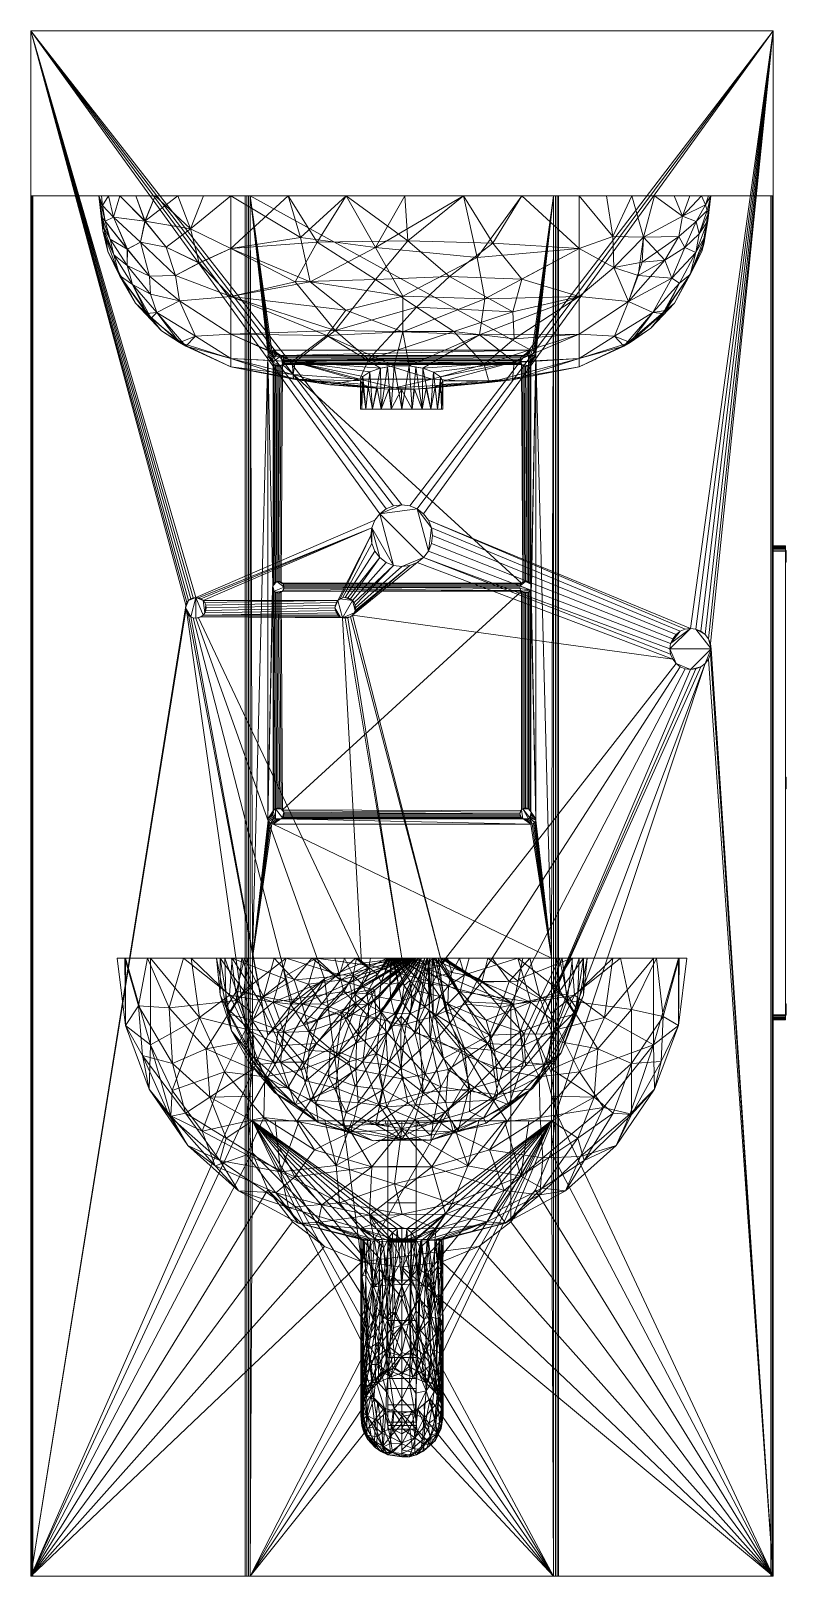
# Model space of a CAD drawing. Header units: inches. Extents: x -9 to 9.3, y -33.5 to 4.
import ezdxf

# ---------------------------------------------------------------- set-up
doc = ezdxf.new("R2010")
doc.units = ezdxf.units.IN
doc.header["$MEASUREMENT"] = 0
doc.layers.add('3D-P-SANR-FIXT', color=6, linetype='Continuous', lineweight=9)

# ---------------------------------------------------------------- blocks, each defined once
blk = doc.blocks.new('FamilyGeomCombi_30-Preview0')
at = {"layer": '3D-P-SANR-FIXT'}
mesh = blk.add_polyface(dxfattribs=at)
corners = [(9, -33.5), (-9, -33.5), (-9, 4), (9, 4), (-5.25, -10), (-5.241, -10.065), (-5.217, -10.125), (-5.177, -10.177), (-5.125, -10.217), (-5.065, -10.241), (-5, -10.25), (-4.935, -10.241), (-4.875, -10.217), (-4.823, -10.177), (-4.783, -10.125), (-4.759, -10.065), (-4.75, -10), (-4.759, -9.935), (-4.783, -9.875), (-4.823, -9.823), (-4.875, -9.783), (-4.935, -9.759), (-5, -9.75), (-5.065, -9.759), (-5.125, -9.783), (-5.177, -9.823), (-5.217, -9.875), (-5.241, -9.935), (-1.625, -10), (-1.616, -10.065), (-1.592, -10.125), (-1.552, -10.177), (-1.5, -10.217), (-1.44, -10.241), (-1.375, -10.25), (-1.31, -10.241), (-1.25, -10.217), (-1.198, -10.177), (-1.158, -10.125), (-1.134, -10.065), (-1.125, -10), (-1.134, -9.935), (-1.158, -9.875), (-1.198, -9.823), (-1.25, -9.783), (-1.31, -9.759), (-1.375, -9.75), (-1.44, -9.759), (-1.5, -9.783), (-1.552, -9.823), (-1.592, -9.875), (-1.616, -9.935), (0.743, -8.25), (0.717, -8.056), (0.642, -7.875), (0.523, -7.72), (0.368, -7.6), (0.187, -7.526), (-0.007, -7.5), (-0.202, -7.526), (-0.382, -7.6), (-0.538, -7.72), (-0.657, -7.875), (-0.732, -8.056), (-0.757, -8.25), (-0.732, -8.444), (-0.657, -8.625), (-0.538, -8.78), (-0.382, -8.9), (-0.202, -8.974), (-0.007, -9), (0.187, -8.974), (0.368, -8.9), (0.523, -8.78), (0.642, -8.625), (0.717, -8.444), (6.5, -11), (6.517, -11.129), (6.567, -11.25), (6.647, -11.354), (6.75, -11.433), (6.871, -11.483), (7, -11.5), (7.13, -11.483), (7.25, -11.433), (7.354, -11.354), (7.433, -11.25), (7.483, -11.129), (7.5, -11), (7.483, -10.871), (7.433, -10.75), (7.354, -10.646), (7.25, -10.567), (7.13, -10.517), (7, -10.5), (6.871, -10.517), (6.75, -10.567), (6.647, -10.646), (6.567, -10.75), (6.517, -10.871), (3.742, -22.25), (3.615, -21.279), (3.24, -20.375), (2.644, -19.598), (1.868, -19.002), (0.963, -18.628), (-0.007, -18.5), (-0.978, -18.628), (-1.882, -19.002), (-2.659, -19.598), (-3.255, -20.375), (-3.63, -21.279), (-3.758, -22.25), (-3.63, -23.221), (-3.255, -24.125), (-2.659, -24.902), (-1.882, -25.498), (-0.978, -25.872), (-0.007, -26), (0.963, -25.872), (1.868, -25.498), (2.644, -24.902), (3.24, -24.125), (3.615, -23.221)]
mesh.append_faces([[corners[k] for k in face] for face in [(56, 3, 55), (42, 69, 41), (20, 63, 19), (23, 2, 22), (19, 49, 18), (45, 67, 44), (88, 0, 87), (91, 3, 90), (84, 102, 83), (101, 85, 100), (123, 0, 122), (119, 0, 118), (113, 1, 112), (95, 54, 94)]], dxfattribs={"vtx0": -1, "vtx1": -1})
mesh.append_faces([[corners[k] for k in face] for face in [(78, 37, 72)]], dxfattribs={"vtx0": -1, "vtx1": -1, "vtx2": -1})
mesh.append_faces([[corners[k] for k in face] for face in [(33, 107, 11, 12)]], dxfattribs={"vtx0": -1, "vtx1": -1, "vtx3": -1})
mesh.append_faces([[corners[k] for k in face] for face in [(3, 56, 57), (3, 57, 58, 2), (97, 52, 53, 96), (98, 75, 52, 97), (2, 59, 60), (2, 58, 59), (48, 64, 65, 47), (2, 60, 61), (99, 74, 75, 98), (76, 73, 74, 99), (38, 71, 72, 37), (71, 38, 39), (64, 48, 49), (2, 23, 24), (2, 26, 27), (17, 50, 51, 16), (16, 51, 28, 15), (50, 17, 18, 49), (29, 14, 15, 28), (14, 29, 30, 13), (2, 27, 4, 1), (111, 6, 7, 110), (13, 30, 31), (1, 4, 5), (103, 81, 82, 102), (0, 123, 100), (0, 120, 121), (106, 35, 36, 105), (106, 34, 35), (107, 33, 34, 106), (12, 32, 33), (109, 9, 10, 108), (108, 10, 11, 107), (1, 117, 118, 0), (0, 119, 120), (1, 113, 114)]], dxfattribs={"vtx0": -1, "vtx2": -1})
mesh.append_faces([[corners[k] for k in face] for face in [(94, 54, 55, 3), (19, 63, 64, 49), (1, 5, 6, 111)]], dxfattribs={"vtx0": -1, "vtx2": -1, "vtx3": -1})
mesh.append_faces([[corners[k] for k in face] for face in [(25, 26, 2), (24, 25, 2), (20, 21, 63), (92, 93, 3), (91, 92, 3), (89, 90, 3), (76, 77, 73), (93, 94, 3), (82, 83, 102), (86, 87, 0), (121, 122, 0), (36, 37, 105), (116, 117, 1), (111, 112, 1), (114, 115, 1), (115, 116, 1), (7, 8, 110)]], dxfattribs={"vtx1": -1, "vtx2": -1})
mesh.append_faces([[corners[k] for k in face] for face in [(61, 62, 22, 2), (85, 86, 0, 100), (78, 79, 105, 37)]], dxfattribs={"vtx1": -1, "vtx2": -1, "vtx3": -1})
mesh.append_faces([[corners[k] for k in face] for face in [(53, 54, 95, 96), (62, 63, 21, 22), (69, 70, 40, 41), (70, 71, 39, 40), (68, 69, 42, 43), (66, 67, 45, 46), (67, 68, 43, 44), (65, 66, 46, 47), (72, 73, 77, 78), (88, 89, 3, 0), (84, 85, 101, 102), (80, 81, 103, 104), (79, 80, 104, 105), (31, 32, 12, 13), (8, 9, 109, 110)]], dxfattribs={"vtx1": -1, "vtx3": -1})
mesh = blk.add_polyface(dxfattribs=at)
corners = [(-9, -33.5), (-9, -33.5, 7.304), (-9, 0, 7.304), (-9, 0, 1), (-9, 4, 1), (-9, 4)]
mesh.append_faces([[corners[k] for k in face] for face in [(3, 1, 2)]], dxfattribs={"vtx0": -1})
mesh.append_faces([[corners[k] for k in face] for face in [(0, 1, 3, 5)]], dxfattribs={"vtx1": -1, "vtx2": -1})
mesh.append_faces([[corners[k] for k in face] for face in [(3, 4, 5)]], dxfattribs={"vtx2": -1})
mesh = blk.add_polyface(dxfattribs=at)
corners = [(-9, 4), (-9, 4, 1), (9, 4, 1), (9, 4)]
mesh.append_faces([[corners[k] for k in face] for face in [(1, 2, 3, 0)]])
mesh = blk.add_polyface(dxfattribs=at)
corners = [(9, 4, 1), (-9, 4, 1), (-9, 0, 1), (9, 0, 1)]
mesh.append_faces([[corners[k] for k in face] for face in [(1, 2, 3, 0)]])
mesh = blk.add_polyface(dxfattribs=at)
corners = [(9, -33.5, 7.304), (9, -33.5), (9, 4), (9, 4, 1), (9, 0, 1), (9, 0, 7.304), (9, -20, 6.812), (9, -19.996, 6.845), (9, -19.983, 6.875), (9, -19.963, 6.901), (9, -19.938, 6.921), (9, -19.907, 6.933), (9, -19.875, 6.937), (9, -8.625, 6.937), (9, -8.593, 6.933), (9, -8.563, 6.921), (9, -8.537, 6.901), (9, -8.517, 6.875), (9, -8.504, 6.845), (9, -8.5, 6.812), (9, -8.5, 0.562), (9, -8.504, 0.53), (9, -8.517, 0.5), (9, -8.537, 0.474), (9, -8.563, 0.454), (9, -8.593, 0.442), (9, -8.625, 0.437), (9, -19.875, 0.437), (9, -19.907, 0.442), (9, -19.938, 0.454), (9, -19.963, 0.474), (9, -19.983, 0.5), (9, -19.996, 0.53), (9, -20, 0.562)]
mesh.append_faces([[corners[k] for k in face] for face in [(17, 5, 16), (11, 0, 10), (8, 0, 7), (28, 1, 27), (30, 1, 29)]], dxfattribs={"vtx0": -1, "vtx1": -1})
mesh.append_faces([[corners[k] for k in face] for face in [(5, 17, 18), (5, 18, 19, 4), (2, 25, 26), (0, 11, 12, 5), (0, 8, 9), (27, 1, 2, 26), (1, 32, 33, 0), (1, 31, 32)]], dxfattribs={"vtx0": -1, "vtx2": -1})
mesh.append_faces([[corners[k] for k in face] for face in [(13, 14, 5, 12), (15, 16, 5), (14, 15, 5), (20, 21, 4, 19), (21, 22, 4), (24, 25, 4), (23, 24, 4), (22, 23, 4), (9, 10, 0), (6, 7, 0, 33), (28, 29, 1), (30, 31, 1)]], dxfattribs={"vtx1": -1, "vtx2": -1})
mesh.append_faces([[corners[k] for k in face] for face in [(2, 3, 4, 25)]], dxfattribs={"vtx2": -1, "vtx3": -1})
mesh = blk.add_polyface(dxfattribs=at)
corners = [(-4.818, 0, 10.419), (-5.434, 0, 10.078), (-5.986, 0, 9.642), (-6.459, 0, 9.12), (-6.841, 0, 8.529), (-7.121, 0, 7.884), (-7.292, 0, 7.201), (-7.35, 0, 6.5), (-7.35, 0, 6.5), (-7.35, 0, 6.5), (-7.35, 0, 6.5), (-7.35, 0, 6.5), (-7.35, 0, 6.5), (-7.35, 0, 6.5), (-7.35, 0, 6.5), (-7.35, 0, 6.5), (-7.35, 0, 6.5), (-7.292, 0, 5.799), (-7.121, 0, 5.116), (-6.84, 0, 4.47), (-6.458, 0, 3.879), (-5.985, 0, 3.358), (-5.433, 0, 2.921), (-4.818, 0, 2.58), (-4.155, 0, 2.345), (-4.155, -1.284, 2.548), (-4.155, -2.443, 3.138), (-4.155, -3.362, 4.057), (-4.155, -3.952, 5.216), (-4.155, -4.155, 6.5), (-4.155, -3.952, 7.784), (-4.155, -3.362, 8.943), (-4.155, -2.443, 9.862), (-4.155, -1.284, 10.452), (-4.155, 0, 10.655), (-6.662, -1.293, 8.442), (-6.661, -1.293, 4.558), (-6.467, -2.61, 6.5), (-5.719, -1.249, 9.632), (-5.718, -1.249, 3.368), (-6.994, -0.524, 8.13), (-6.994, -0.524, 4.869), (-7.132, -1.351, 6.5), (-5.946, -2.831, 5.057), (-5.946, -2.831, 7.943), (-6.233, -0.62, 9.323), (-5.133, -0.807, 10.174), (-6.232, -0.62, 3.676), (-5.132, -0.807, 2.826), (-7.35, 0, 6.5), (-7.35, 0, 6.5), (-7.267, -0.234, 7.306), (-7.2, -0.619, 7.44), (-6.989, -1.438, 7.451), (-7.267, -0.234, 5.694), (-7.2, -0.619, 5.56), (-6.989, -1.438, 5.549), (-5.395, -3.56, 5.936), (-5.395, -2.549, 3.951), (-5.395, -2.549, 9.049), (-5.243, -3.653, 7.079), (-4.923, -1.633, 10.009), (-4.922, -1.632, 2.99), (-6.852, -1.933, 7.041), (-6.852, -1.933, 5.959), (-5.491, -1.934, 9.465), (-6.127, -1.955, 8.78), (-6.669, -1.694, 8.087), (-6.534, -2.158, 7.801), (-7.077, -1.057, 7.574), (-7.35, 0, 6.5), (-7.266, -0.716, 6.943), (-7.258, -0.849, 6.742), (-5.49, -1.934, 3.535), (-6.126, -1.955, 4.219), (-6.669, -1.695, 4.913), (-6.534, -2.158, 5.2), (-7.077, -1.057, 5.425), (-7.35, 0, 6.5), (-7.266, -0.716, 6.057), (-7.258, -0.849, 6.258), (-6.097, -2.389, 4.631), (-6.097, -2.39, 8.369), (-6.346, -1.127, 9.021), (-6.346, -1.127, 3.979), (-5.012, -3.409, 4.763), (-5.012, -3.409, 8.237), (-7.28, -0.522, 7.069), (-7.279, -0.523, 5.93), (-7.35, 0, 6.5), (-7.35, 0, 6.5), (-6.188, -2.861, 5.826), (-6.087, -2.971, 7.16), (-5.83, -3.279, 6.56), (-7.35, 0, 6.5), (-7.35, 0, 6.5)]
mesh.append_faces([[corners[k] for k in face] for face in [(6, 51, 49), (80, 79, 13), (87, 71, 70), (55, 54, 15), (79, 88, 78), (51, 52, 8)]], dxfattribs={"vtx0": -1})
mesh.append_faces([[corners[k] for k in face] for face in [(33, 46, 34), (18, 41, 19), (26, 58, 27), (23, 48, 24), (0, 46, 1), (3, 45, 4), (21, 48, 22)]], dxfattribs={"vtx0": -1, "vtx1": -1})
mesh.append_faces([[corners[k] for k in face] for face in [(66, 65, 59), (38, 83, 45), (37, 42, 63), (35, 40, 83), (38, 46, 61), (51, 40, 52), (25, 48, 62), (42, 72, 63), (1, 46, 45), (86, 44, 59), (60, 93, 92), (61, 46, 33), (4, 45, 40), (46, 38, 45), (71, 87, 69), (52, 40, 35), (62, 48, 39), (84, 74, 73), (55, 88, 77), (57, 60, 29), (85, 43, 57), (68, 92, 63), (53, 69, 67), (47, 41, 84), (64, 42, 37), (39, 48, 47), (39, 47, 84), (41, 47, 19), (58, 85, 27), (21, 47, 48), (5, 40, 51), (41, 18, 54), (68, 67, 82), (55, 41, 54), (55, 36, 41), (36, 77, 75), (36, 75, 74), (91, 76, 64), (57, 43, 91), (74, 84, 36), (39, 73, 62), (61, 32, 65), (38, 65, 83), (30, 60, 86), (44, 60, 92), (38, 61, 65), (58, 26, 73), (92, 37, 63), (72, 71, 53), (76, 56, 64), (65, 66, 83), (59, 65, 32), (35, 66, 67), (82, 66, 59), (52, 35, 69), (53, 67, 68), (53, 68, 63), (44, 68, 82), (67, 69, 35), (52, 69, 87), (53, 71, 69), (63, 72, 53), (62, 73, 26), (74, 58, 73), (58, 81, 43), (56, 76, 75), (43, 81, 76), (56, 75, 77), (74, 75, 81), (91, 43, 76), (56, 77, 79), (55, 77, 36), (64, 56, 80), (79, 80, 56), (64, 80, 42), (76, 81, 75), (74, 81, 58), (44, 82, 59), (66, 82, 67), (45, 83, 40), (35, 83, 66), (73, 39, 84), (36, 84, 41), (28, 85, 57), (43, 85, 58), (31, 86, 59), (44, 86, 60), (77, 88, 79), (57, 91, 93), (37, 91, 64), (68, 44, 92), (37, 92, 93), (37, 93, 91), (57, 93, 60)]], dxfattribs={"vtx0": -1, "vtx1": -1, "vtx2": -1})
mesh.append_faces([[corners[k] for k in face] for face in [(51, 6, 5), (46, 0, 34), (45, 3, 2), (45, 2, 1), (59, 32, 31), (86, 31, 30), (54, 18, 17), (47, 21, 20), (47, 20, 19), (57, 29, 28), (60, 30, 29), (61, 33, 32), (62, 26, 25)]], dxfattribs={"vtx0": -1, "vtx2": -1})
mesh.append_faces([[corners[k] for k in face] for face in [(10, 71, 72), (89, 52, 87), (50, 54, 17), (11, 72, 42)]], dxfattribs={"vtx1": -1})
mesh.append_faces([[corners[k] for k in face] for face in [(5, 4, 40), (23, 22, 48), (28, 27, 85), (25, 24, 48)]], dxfattribs={"vtx1": -1, "vtx2": -1})
mesh.append_faces([[corners[k] for k in face] for face in [(55, 90, 88), (80, 12, 42)]], dxfattribs={"vtx2": -1})
mesh = blk.add_polyface(dxfattribs=at)
corners = [(2.905, 0, 10.962), (1.493, 0, 11.146), (0.07, 0, 11.208), (-1.352, 0, 11.146), (-2.764, 0, 10.962), (-4.155, 0, 10.655), (-4.155, -1.284, 10.452), (-4.155, -2.443, 9.862), (-4.155, -3.362, 8.943), (-4.155, -3.952, 7.784), (-4.155, -4.155, 6.5), (-4.155, -3.952, 5.216), (-4.155, -3.362, 4.057), (-4.155, -2.443, 3.138), (-4.155, -1.284, 2.548), (-4.155, 0, 2.345), (-2.764, 0, 2.038), (-1.352, 0, 1.854), (0.071, 0, 1.792), (1.493, 0, 1.854), (2.905, 0, 2.038), (4.296, 0, 2.345), (4.296, -1.284, 2.548), (4.296, -2.443, 3.138), (4.296, -3.362, 4.057), (4.296, -3.952, 5.216), (4.296, -4.155, 6.5), (4.296, -3.952, 7.784), (4.296, -3.362, 8.943), (4.296, -2.443, 9.862), (4.296, -1.284, 10.452), (4.296, 0, 10.655), (0.934, -4.397, 4.881), (0.766, -4.285, 4.585), (0.504, -4.187, 4.359), (0.173, -4.127, 4.235), (-0.186, -4.125, 4.235), (-0.518, -4.181, 4.359), (-0.78, -4.276, 4.584), (-0.949, -4.387, 4.881), (-1.008, -4.493, 5.219), (-0.96, -4.572, 5.522), (-0.821, -4.631, 5.8), (-0.601, -4.67, 6.024), (-0.32, -4.692, 6.169), (-0.008, -4.699, 6.219), (0.305, -4.695, 6.169), (0.585, -4.676, 6.024), (0.806, -4.639, 5.8), (0.945, -4.581, 5.522), (0.993, -4.503, 5.219), (-1.021, -4.449, 7.924), (2.114, -4.535, 7.147), (0.021, -2.44, 2.474), (1.882, -3.372, 3.359), (-1.82, -3.39, 3.392), (-1.752, -4.588, 6.912), (2.683, -4.468, 5.974), (-2.632, -4.452, 5.964), (-2.661, -4.023, 4.531), (2.721, -4.032, 4.518), (-0.642, -2.032, 10.729), (-0.642, -1.259, 1.979), (2.201, -1.148, 10.923), (-2.06, -1.128, 10.928), (1.254, -3.299, 9.799), (-1.621, -3.267, 9.767), (1.826, -1.497, 2.136), (1.997, -4.094, 8.586), (-2.226, -2.093, 2.463), (-2.594, -2.088, 10.475), (2.911, -2.025, 10.474), (1.152, -1.959, 10.742), (0.139, -1.092, 11.079), (0.353, -2.706, 10.349), (2.687, -2.817, 10.007), (2.725, -3.47, 9.353), (-0.185, -3.298, 9.857), (-0.81, -3.975, 8.978), (-2.587, -4.034, 8.474), (-0.176, -4.661, 7.152), (0.73, -4.452, 7.99), (-2.636, -4.337, 7.635), (2.01, -2.499, 2.646), (0.024, -3.302, 3.144), (-2.465, -1.012, 2.104), (-1.361, -2.781, 2.779)]
mesh.append_faces([[corners[k] for k in face] for face in [(20, 22, 21)]], dxfattribs={"vtx0": -1})
mesh.append_faces([[corners[k] for k in face] for face in [(28, 76, 29), (12, 55, 13), (26, 52, 27), (39, 59, 40), (38, 59, 39), (49, 57, 50), (36, 55, 37), (17, 62, 18), (37, 59, 38), (50, 60, 32), (18, 62, 19), (34, 54, 35), (23, 54, 24), (13, 69, 14), (45, 80, 46), (9, 82, 10), (16, 85, 17)]], dxfattribs={"vtx0": -1, "vtx1": -1})
mesh.append_faces([[corners[k] for k in face] for face in [(71, 29, 75), (63, 71, 72), (70, 64, 61), (72, 73, 63), (61, 72, 74), (73, 61, 64), (68, 78, 65), (73, 1, 63), (64, 70, 6), (56, 43, 58), (80, 52, 46), (56, 80, 44), (83, 67, 53), (10, 82, 56), (7, 70, 66), (78, 51, 79), (75, 65, 74), (61, 74, 66), (73, 72, 61), (75, 74, 72), (0, 30, 63), (3, 73, 64), (72, 71, 75), (69, 85, 14), (57, 47, 52), (52, 26, 57), (82, 79, 51), (75, 29, 76), (56, 51, 80), (58, 40, 59), (37, 55, 59), (69, 13, 86), (68, 27, 52), (78, 77, 65), (17, 85, 62), (74, 65, 77), (62, 67, 19), (53, 69, 86), (55, 36, 84), (59, 11, 58), (63, 30, 71), (60, 54, 34), (60, 57, 25), (57, 60, 50), (83, 53, 84), (53, 67, 62), (81, 80, 51), (61, 66, 70), (22, 20, 67), (12, 59, 55), (24, 54, 60), (69, 53, 62), (54, 83, 84), (58, 10, 56), (9, 79, 82), (64, 6, 4), (76, 65, 75), (76, 68, 65), (76, 28, 68), (77, 66, 74), (66, 77, 78), (8, 66, 79), (81, 51, 78), (78, 79, 66), (68, 52, 81), (80, 81, 52), (68, 81, 78), (56, 82, 51), (67, 83, 22), (83, 54, 23), (54, 84, 35), (55, 84, 86), (62, 85, 69), (53, 86, 84), (55, 86, 13)]], dxfattribs={"vtx0": -1, "vtx1": -1, "vtx2": -1})
mesh.append_faces([[corners[k] for k in face] for face in [(56, 44, 43), (58, 43, 42), (80, 45, 44), (63, 1, 0), (66, 8, 7), (68, 28, 27), (58, 11, 10), (52, 47, 46), (57, 26, 25), (58, 42, 41), (60, 25, 24), (60, 33, 32), (84, 36, 35), (59, 12, 11), (79, 9, 8)]], dxfattribs={"vtx0": -1, "vtx2": -1})
mesh.append_faces([[corners[k] for k in face] for face in [(4, 3, 64), (30, 29, 71), (48, 47, 57), (49, 48, 57), (3, 2, 73), (41, 40, 58), (34, 33, 60), (2, 1, 73), (15, 14, 85), (16, 15, 85), (23, 22, 83), (7, 6, 70), (20, 19, 67)]], dxfattribs={"vtx1": -1, "vtx2": -1})
mesh.append_faces([[corners[k] for k in face] for face in [(6, 5, 4), (0, 31, 30)]], dxfattribs={"vtx2": -1})
mesh = blk.add_polyface(dxfattribs=at)
corners = [(4.959, 0, 2.58), (5.574, 0, 2.921), (6.126, 0, 3.358), (6.599, 0, 3.879), (6.981, 0, 4.47), (7.262, 0, 5.116), (7.433, 0, 5.799), (7.49, 0, 6.5), (7.49, 0, 6.5), (7.49, 0, 6.5), (7.49, 0, 6.5), (7.49, 0, 6.5), (7.49, 0, 6.5), (7.49, 0, 6.5), (7.49, 0, 6.5), (7.49, 0, 6.5), (7.49, 0, 6.5), (7.433, 0, 7.201), (7.262, 0, 7.884), (6.981, 0, 8.53), (6.599, 0, 9.121), (6.126, 0, 9.642), (5.574, 0, 10.079), (4.959, 0, 10.42), (4.296, 0, 10.655), (4.296, -1.284, 10.452), (4.296, -2.443, 9.862), (4.296, -3.362, 8.943), (4.296, -3.952, 7.784), (4.296, -4.155, 6.5), (4.296, -3.952, 5.216), (4.296, -3.362, 4.057), (4.296, -2.443, 3.138), (4.296, -1.284, 2.548), (4.296, 0, 2.345), (6.373, -1.561, 8.933), (6.373, -1.561, 4.067), (6.608, -2.61, 6.5), (7.135, -0.625, 8.095), (7.135, -0.625, 4.905), (5.859, -1.006, 9.718), (5.859, -1.006, 3.282), (7.273, -1.351, 6.5), (6.087, -2.831, 7.943), (6.087, -2.831, 5.057), (6.802, -0.495, 8.78), (7.361, -0.222, 7.523), (6.802, -0.495, 4.22), (7.361, -0.222, 5.477), (7.128, -1.38, 7.542), (7.128, -1.38, 5.458), (5.536, -3.56, 7.064), (5.495, -2.567, 9.067), (5.495, -2.567, 3.933), (6.993, -1.915, 7.105), (6.993, -1.915, 5.895), (5.384, -3.653, 5.921), (7.401, -0.356, 7.297), (7.208, -0.926, 7.721), (7.49, 0, 6.5), (7.428, -0.44, 7.082), (7.416, -0.612, 7.007), (7.351, -0.98, 6.968), (7.401, -0.356, 5.703), (7.208, -0.926, 5.279), (7.49, 0, 6.5), (7.428, -0.44, 5.918), (7.416, -0.612, 5.993), (7.351, -0.98, 6.032), (6.718, -0.988, 8.751), (6.861, -1.255, 8.355), (6.546, -2, 8.297), (6.718, -0.988, 4.249), (6.861, -1.255, 4.645), (6.546, -2, 4.703), (7.49, 0, 6.5), (7.49, 0, 6.5), (5.153, -3.409, 8.237), (5.153, -3.409, 4.763), (6.733, -2.126, 7.693), (6.733, -2.126, 5.307), (5.135, -1.741, 9.917), (5.135, -1.741, 3.083), (7.327, -1.147, 6.758), (7.327, -1.147, 6.242), (5.113, -0.993, 10.216), (5.113, -0.993, 2.784), (7.49, 0, 6.5), (7.49, 0, 6.5), (6.329, -2.861, 7.174), (6.396, -2.784, 5.818), (6.037, -3.216, 6.276), (7.49, 0, 6.5), (7.49, 0, 6.5), (5.729, -1.94, 9.377), (5.823, -1.61, 3.505)]
mesh.append_faces([[corners[k] for k in face] for face in [(46, 17, 87), (62, 61, 13), (63, 66, 65), (84, 42, 11), (42, 83, 12), (83, 62, 75)]], dxfattribs={"vtx0": -1})
mesh.append_faces([[corners[k] for k in face] for face in [(28, 51, 29), (21, 40, 22), (31, 53, 32), (17, 46, 18), (19, 45, 20), (20, 45, 21), (32, 82, 33), (23, 85, 24), (33, 86, 34), (0, 86, 1)]], dxfattribs={"vtx0": -1, "vtx1": -1})
mesh.append_faces([[corners[k] for k in face] for face in [(38, 69, 45), (25, 85, 81), (44, 80, 74), (85, 40, 81), (67, 64, 50), (73, 72, 36), (46, 45, 18), (38, 45, 46), (45, 40, 21), (95, 82, 53), (71, 70, 49), (43, 51, 77), (36, 74, 73), (56, 91, 90), (38, 46, 57), (70, 58, 49), (54, 62, 83), (28, 77, 51), (94, 81, 40), (1, 86, 41), (41, 47, 2), (89, 79, 54), (51, 89, 91), (55, 37, 42), (39, 47, 72), (64, 63, 39), (84, 68, 55), (54, 42, 37), (51, 56, 29), (5, 47, 48), (63, 48, 39), (86, 82, 41), (48, 47, 39), (35, 40, 69), (47, 41, 72), (86, 33, 82), (51, 43, 89), (27, 52, 77), (43, 52, 71), (36, 53, 74), (44, 53, 78), (55, 42, 84), (71, 49, 79), (37, 55, 90), (67, 50, 68), (30, 56, 78), (90, 44, 56), (38, 57, 58), (58, 57, 60), (70, 69, 38), (58, 60, 61), (49, 58, 61), (49, 61, 62), (62, 54, 49), (66, 64, 67), (73, 74, 50), (64, 66, 63), (68, 50, 55), (45, 69, 40), (35, 69, 70), (71, 35, 70), (58, 70, 38), (94, 35, 71), (43, 71, 79), (64, 39, 73), (95, 36, 72), (72, 73, 39), (64, 73, 50), (50, 74, 80), (44, 74, 53), (83, 42, 54), (43, 77, 52), (31, 78, 53), (44, 78, 56), (43, 79, 89), (79, 49, 54), (80, 55, 50), (55, 80, 90), (81, 52, 26), (52, 81, 94), (41, 82, 95), (82, 32, 53), (40, 85, 22), (37, 89, 54), (91, 37, 90), (44, 90, 80), (37, 91, 89), (91, 56, 51), (52, 94, 71), (35, 94, 40), (41, 95, 72), (36, 95, 53)]], dxfattribs={"vtx0": -1, "vtx1": -1, "vtx2": -1})
mesh.append_faces([[corners[k] for k in face] for face in [(85, 25, 24), (47, 5, 4), (86, 0, 34), (47, 3, 2), (56, 30, 29)]], dxfattribs={"vtx0": -1, "vtx2": -1})
mesh.append_faces([[corners[k] for k in face] for face in [(8, 48, 63), (59, 60, 57), (10, 67, 68)]], dxfattribs={"vtx1": -1})
mesh.append_faces([[corners[k] for k in face] for face in [(27, 26, 52), (23, 22, 85), (28, 27, 77), (26, 25, 81), (19, 18, 45), (31, 30, 78), (2, 1, 41), (4, 3, 47), (6, 5, 48)]], dxfattribs={"vtx1": -1, "vtx2": -1})
mesh.append_faces([[corners[k] for k in face] for face in [(48, 88, 6), (46, 15, 57), (60, 14, 61), (67, 9, 66), (84, 76, 68)]], dxfattribs={"vtx2": -1})
mesh = blk.add_polyface(dxfattribs=at)
corners = [(-9, 0, 7.304), (-8.994, 0, 7.348), (-8.977, 0, 7.39), (-8.95, 0, 7.425), (-3.8, 0, 12.575), (-3.765, 0, 12.602), (-3.723, 0, 12.619), (-3.679, 0, 12.625), (3.679, 0, 12.625), (3.723, 0, 12.619), (3.765, 0, 12.602), (3.8, 0, 12.575), (8.95, 0, 7.425), (8.977, 0, 7.39), (8.994, 0, 7.348), (9, 0, 7.304), (9, 0, 1), (-9, 0, 1), (7.49, 0, 6.5), (7.433, 0, 7.201), (7.262, 0, 7.884), (6.981, 0, 8.53), (6.599, 0, 9.121), (6.126, 0, 9.642), (5.574, 0, 10.079), (4.959, 0, 10.42), (4.296, 0, 10.655), (2.905, 0, 10.962), (1.493, 0, 11.146), (0.07, 0, 11.208), (-1.352, 0, 11.146), (-2.764, 0, 10.962), (-4.155, 0, 10.655), (-4.818, 0, 10.419), (-5.434, 0, 10.078), (-5.986, 0, 9.642), (-6.459, 0, 9.12), (-6.841, 0, 8.529), (-7.121, 0, 7.884), (-7.292, 0, 7.201), (-7.35, 0, 6.5), (-7.292, 0, 5.799), (-7.121, 0, 5.116), (-6.84, 0, 4.47), (-6.458, 0, 3.879), (-5.985, 0, 3.358), (-5.433, 0, 2.921), (-4.818, 0, 2.58), (-4.155, 0, 2.345), (-2.764, 0, 2.038), (-1.352, 0, 1.854), (0.071, 0, 1.792), (1.493, 0, 1.854), (2.905, 0, 2.038), (4.296, 0, 2.345), (4.959, 0, 2.58), (5.574, 0, 2.921), (6.126, 0, 3.358), (6.599, 0, 3.879), (6.981, 0, 4.47), (7.262, 0, 5.116), (7.433, 0, 5.799)]
mesh.append_faces([[corners[k] for k in face] for face in [(59, 16, 58), (18, 15, 61), (53, 16, 52), (57, 16, 56), (25, 11, 24), (46, 17, 45), (48, 17, 47), (42, 0, 41), (37, 3, 36)]], dxfattribs={"vtx0": -1, "vtx1": -1})
mesh.append_faces([[corners[k] for k in face] for face in [(16, 59, 60, 15), (15, 60, 61), (12, 20, 21), (23, 11, 12, 22), (11, 23, 24), (3, 38, 39), (4, 34, 35)]], dxfattribs={"vtx0": -1, "vtx2": -1})
mesh.append_faces([[corners[k] for k in face] for face in [(15, 18, 19, 12), (11, 26, 27, 8), (7, 30, 31, 4)]], dxfattribs={"vtx0": -1, "vtx2": -1, "vtx3": -1})
mesh.append_faces([[corners[k] for k in face] for face in [(6, 7, 4, 5)]], dxfattribs={"vtx1": -1})
mesh.append_faces([[corners[k] for k in face] for face in [(53, 54, 16), (57, 58, 16), (55, 56, 16), (54, 55, 16), (19, 20, 12), (21, 22, 12), (25, 26, 11), (27, 28, 8), (28, 29, 8), (49, 50, 17), (48, 49, 17), (46, 47, 17), (44, 45, 17), (43, 44, 17), (40, 41, 0), (50, 51, 17), (31, 32, 4), (32, 33, 4), (37, 38, 3), (33, 34, 4)]], dxfattribs={"vtx1": -1, "vtx2": -1})
mesh.append_faces([[corners[k] for k in face] for face in [(39, 40, 0, 3)]], dxfattribs={"vtx1": -1, "vtx2": -1, "vtx3": -1})
mesh.append_faces([[corners[k] for k in face] for face in [(51, 52, 16, 17), (42, 43, 17, 0), (29, 30, 7, 8), (35, 36, 3, 4)]], dxfattribs={"vtx1": -1, "vtx3": -1})
mesh.append_faces([[corners[k] for k in face] for face in [(13, 14, 15, 12), (9, 10, 11, 8)]], dxfattribs={"vtx2": -1})
mesh.append_faces([[corners[k] for k in face] for face in [(0, 1, 2, 3)]], dxfattribs={"vtx3": -1})
mesh = blk.add_polyface(dxfattribs=at)
corners = [(-8.95, 0, 7.425), (-8.977, 0, 7.39), (-8.994, 0, 7.348), (-9, 0, 7.304), (-9, -33.5, 7.304), (-8.994, -33.5, 7.348), (-8.977, -33.5, 7.39), (-8.95, -33.5, 7.425)]
mesh.append_faces([[corners[k] for k in face] for face in [(1, 6, 7, 0)]], dxfattribs={"vtx0": -1})
mesh.append_faces([[corners[k] for k in face] for face in [(2, 5, 6, 1)]], dxfattribs={"vtx0": -1, "vtx2": -1})
mesh.append_faces([[corners[k] for k in face] for face in [(3, 4, 5, 2)]], dxfattribs={"vtx2": -1})
mesh = blk.add_polyface(dxfattribs=at)
corners = [(-3.8, 0, 12.575), (-8.95, 0, 7.425), (-8.95, -33.5, 7.425), (-3.8, -33.5, 12.575)]
mesh.append_faces([[corners[k] for k in face] for face in [(3, 0, 1, 2)]])
mesh = blk.add_polyface(dxfattribs=at)
corners = [(-3.679, 0, 12.625), (-3.723, 0, 12.619), (-3.765, 0, 12.602), (-3.8, 0, 12.575), (-3.8, -33.5, 12.575), (-3.765, -33.5, 12.602), (-3.723, -33.5, 12.619), (-3.679, -33.5, 12.625)]
mesh.append_faces([[corners[k] for k in face] for face in [(1, 6, 7, 0)]], dxfattribs={"vtx0": -1})
mesh.append_faces([[corners[k] for k in face] for face in [(2, 5, 6, 1)]], dxfattribs={"vtx0": -1, "vtx2": -1})
mesh.append_faces([[corners[k] for k in face] for face in [(4, 5, 2, 3)]], dxfattribs={"vtx1": -1})
mesh = blk.add_polyface(dxfattribs=at)
corners = [(3.679, 0, 12.625), (-3.679, 0, 12.625), (-3.679, -33.5, 12.625), (3.679, -33.5, 12.625), (-3.625, -18.501, 12.625), (3.625, -18.501, 12.625), (3.625, -22.455, 12.625), (-3.625, -22.455, 12.625), (0.718, -26.489, 12.625), (0.805, -26.876, 12.625), (0.895, -27.266, 12.625), (0.966, -27.659, 12.625), (0.999, -28.057, 12.625), (0.977, -28.458, 12.625), (0.88, -28.845, 12.625), (0.686, -29.194, 12.625), (0.384, -29.453, 12.625), (0, -29.552, 12.625), (-0.428, -29.427, 12.625), (-0.745, -29.111, 12.625), (-0.927, -28.702, 12.625), (-0.997, -28.258, 12.625), (-0.983, -27.808, 12.625), (-0.915, -27.362, 12.625), (-0.817, -26.926, 12.625), (-0.718, -26.489, 12.625), (-0.634, -26.12, 12.625), (-0.541, -25.799, 12.625), (-0.442, -25.531, 12.625), (-0.336, -25.319, 12.625), (-0.227, -25.165, 12.625), (-0.114, -25.072, 12.625), (0, -25.041, 12.625), (0.114, -25.072, 12.625), (0.227, -25.165, 12.625), (0.336, -25.319, 12.625), (0.442, -25.531, 12.625), (0.541, -25.799, 12.625), (0.634, -26.12, 12.625), (3.25, -15.125, 12.625), (3.246, -15.157, 12.625), (3.233, -15.187, 12.625), (3.213, -15.213, 12.625), (3.188, -15.233, 12.625), (3.157, -15.246, 12.625), (3.125, -15.25, 12.625), (-3.125, -15.25, 12.625), (-3.157, -15.246, 12.625), (-3.188, -15.233, 12.625), (-3.213, -15.213, 12.625), (-3.233, -15.187, 12.625), (-3.246, -15.157, 12.625), (-3.25, -15.125, 12.625), (-3.25, -3.875, 12.625), (-3.246, -3.843, 12.625), (-3.233, -3.812, 12.625), (-3.213, -3.787, 12.625), (-3.188, -3.767, 12.625), (-3.157, -3.754, 12.625), (-3.125, -3.75, 12.625), (3.125, -3.75, 12.625), (3.157, -3.754, 12.625), (3.188, -3.767, 12.625), (3.213, -3.787, 12.625), (3.233, -3.812, 12.625), (3.246, -3.843, 12.625), (3.25, -3.875, 12.625)]
mesh.append_faces([[corners[k] for k in face] for face in [(55, 1, 54), (58, 1, 57), (51, 4, 50), (49, 4, 48), (64, 0, 63), (41, 5, 40), (28, 7, 27), (31, 7, 30), (20, 2, 19), (23, 7, 22), (24, 7, 23), (37, 6, 36), (12, 6, 11), (10, 6, 9), (32, 7, 31)]], dxfattribs={"vtx0": -1, "vtx1": -1})
mesh.append_faces([[corners[k] for k in face] for face in [(1, 55, 56), (2, 7, 4, 1), (0, 64, 65), (5, 42, 43), (7, 26, 27), (2, 20, 21), (6, 37, 38), (3, 13, 14), (6, 10, 11)]], dxfattribs={"vtx0": -1, "vtx2": -1})
mesh.append_faces([[corners[k] for k in face] for face in [(0, 65, 66, 5)]], dxfattribs={"vtx0": -1, "vtx2": -1, "vtx3": -1})
mesh.append_faces([[corners[k] for k in face] for face in [(1, 58, 59, 60), (4, 51, 52, 53), (6, 38, 8, 9)]], dxfattribs={"vtx0": -1, "vtx3": -1})
mesh.append_faces([[corners[k] for k in face] for face in [(56, 57, 1), (49, 50, 4), (47, 48, 4), (62, 63, 0), (61, 62, 0), (43, 44, 5), (45, 46, 5), (44, 45, 5), (39, 40, 5, 66), (41, 42, 5), (25, 26, 7, 24), (29, 30, 7), (28, 29, 7), (18, 19, 2), (33, 34, 6), (35, 36, 6), (34, 35, 6), (15, 16, 3), (14, 15, 3), (16, 17, 3)]], dxfattribs={"vtx1": -1, "vtx2": -1})
mesh.append_faces([[corners[k] for k in face] for face in [(53, 54, 1, 4), (21, 22, 7, 2), (12, 13, 3, 6)]], dxfattribs={"vtx1": -1, "vtx2": -1, "vtx3": -1})
mesh.append_faces([[corners[k] for k in face] for face in [(46, 47, 4, 5), (60, 61, 0, 1), (3, 0, 5, 6), (6, 7, 32, 33), (17, 18, 2, 3)]], dxfattribs={"vtx1": -1, "vtx3": -1})
mesh = blk.add_polyface(dxfattribs=at)
corners = [(3.8, 0, 12.575), (3.765, 0, 12.602), (3.723, 0, 12.619), (3.679, 0, 12.625), (3.679, -33.5, 12.625), (3.723, -33.5, 12.619), (3.765, -33.5, 12.602), (3.8, -33.5, 12.575)]
mesh.append_faces([[corners[k] for k in face] for face in [(1, 6, 7, 0)]], dxfattribs={"vtx0": -1})
mesh.append_faces([[corners[k] for k in face] for face in [(2, 5, 6, 1)]], dxfattribs={"vtx0": -1, "vtx2": -1})
mesh.append_faces([[corners[k] for k in face] for face in [(3, 4, 5, 2)]], dxfattribs={"vtx2": -1})
mesh = blk.add_polyface(dxfattribs=at)
corners = [(8.95, 0, 7.425), (3.8, 0, 12.575), (3.8, -33.5, 12.575), (8.95, -33.5, 7.425)]
mesh.append_faces([[corners[k] for k in face] for face in [(0, 1, 2, 3)]])
mesh = blk.add_polyface(dxfattribs=at)
corners = [(9, 0, 7.304), (8.994, 0, 7.348), (8.977, 0, 7.39), (8.95, 0, 7.425), (8.95, -33.5, 7.425), (8.977, -33.5, 7.39), (8.994, -33.5, 7.348), (9, -33.5, 7.304)]
mesh.append_faces([[corners[k] for k in face] for face in [(1, 6, 7, 0)]], dxfattribs={"vtx0": -1})
mesh.append_faces([[corners[k] for k in face] for face in [(2, 5, 6, 1)]], dxfattribs={"vtx0": -1, "vtx2": -1})
mesh.append_faces([[corners[k] for k in face] for face in [(3, 4, 5, 2)]], dxfattribs={"vtx2": -1})
mesh = blk.add_polyface(dxfattribs=at)
corners = [(3.25, -15.125, 12.775), (3.25, -3.875, 12.775), (3.246, -3.843, 12.775), (3.233, -3.812, 12.775), (3.213, -3.787, 12.775), (3.188, -3.767, 12.775), (3.157, -3.754, 12.775), (3.125, -3.75, 12.775), (-3.125, -3.75, 12.775), (-3.157, -3.754, 12.775), (-3.188, -3.767, 12.775), (-3.213, -3.787, 12.775), (-3.233, -3.812, 12.775), (-3.246, -3.843, 12.775), (-3.25, -3.875, 12.775), (-3.25, -15.125, 12.775), (-3.246, -15.157, 12.775), (-3.233, -15.187, 12.775), (-3.213, -15.213, 12.775), (-3.188, -15.233, 12.775), (-3.157, -15.246, 12.775), (-3.125, -15.25, 12.775), (3.125, -15.25, 12.775), (3.157, -15.246, 12.775), (3.188, -15.233, 12.775), (3.213, -15.213, 12.775), (3.233, -15.187, 12.775), (3.246, -15.157, 12.775), (3.14, -15, 12.775), (3.136, -15.036, 12.775), (3.122, -15.07, 12.775), (3.099, -15.099, 12.775), (3.07, -15.122, 12.775), (3.036, -15.136, 12.775), (3, -15.14, 12.775), (2.964, -15.136, 12.775), (2.93, -15.122, 12.775), (2.901, -15.099, 12.775), (2.878, -15.07, 12.775), (2.864, -15.036, 12.775), (2.859, -15, 12.775), (2.864, -14.964, 12.775), (2.878, -14.93, 12.775), (2.901, -14.901, 12.775), (2.93, -14.878, 12.775), (2.964, -14.864, 12.775), (3, -14.859, 12.775), (3.036, -14.864, 12.775), (3.07, -14.878, 12.775), (3.099, -14.901, 12.775), (3.122, -14.93, 12.775), (3.136, -14.964, 12.775), (3.14, -9.5, 12.775), (3.136, -9.536, 12.775), (3.122, -9.57, 12.775), (3.099, -9.599, 12.775), (3.07, -9.622, 12.775), (3.036, -9.636, 12.775), (3, -9.64, 12.775), (2.964, -9.636, 12.775), (2.93, -9.622, 12.775), (2.901, -9.599, 12.775), (2.878, -9.57, 12.775), (2.864, -9.536, 12.775), (2.859, -9.5, 12.775), (2.864, -9.464, 12.775), (2.878, -9.43, 12.775), (2.901, -9.401, 12.775), (2.93, -9.378, 12.775), (2.964, -9.364, 12.775), (3, -9.359, 12.775), (3.036, -9.364, 12.775), (3.07, -9.378, 12.775), (3.099, -9.401, 12.775), (3.122, -9.43, 12.775), (3.136, -9.464, 12.775), (3.14, -4, 12.775), (3.136, -4.036, 12.775), (3.122, -4.07, 12.775), (3.099, -4.099, 12.775), (3.07, -4.122, 12.775), (3.036, -4.136, 12.775), (3, -4.14, 12.775), (2.964, -4.136, 12.775), (2.93, -4.122, 12.775), (2.901, -4.099, 12.775), (2.878, -4.07, 12.775), (2.864, -4.036, 12.775), (2.859, -4, 12.775), (2.864, -3.964, 12.775), (2.878, -3.93, 12.775), (2.901, -3.901, 12.775), (2.93, -3.878, 12.775), (2.964, -3.864, 12.775), (3, -3.859, 12.775), (3.036, -3.864, 12.775), (3.07, -3.878, 12.775), (3.099, -3.901, 12.775), (3.122, -3.93, 12.775), (3.136, -3.964, 12.775), (-2.859, -4, 12.775), (-2.864, -4.036, 12.775), (-2.878, -4.07, 12.775), (-2.901, -4.099, 12.775), (-2.93, -4.122, 12.775), (-2.964, -4.136, 12.775), (-3, -4.14, 12.775), (-3.036, -4.136, 12.775), (-3.07, -4.122, 12.775), (-3.099, -4.099, 12.775), (-3.122, -4.07, 12.775), (-3.136, -4.036, 12.775), (-3.14, -4, 12.775), (-3.136, -3.964, 12.775), (-3.122, -3.93, 12.775), (-3.099, -3.901, 12.775), (-3.07, -3.878, 12.775), (-3.036, -3.864, 12.775), (-3, -3.859, 12.775), (-2.964, -3.864, 12.775), (-2.93, -3.878, 12.775), (-2.901, -3.901, 12.775), (-2.878, -3.93, 12.775), (-2.864, -3.964, 12.775), (-2.859, -9.5, 12.775), (-2.864, -9.536, 12.775), (-2.878, -9.57, 12.775), (-2.901, -9.599, 12.775), (-2.93, -9.622, 12.775), (-2.964, -9.636, 12.775), (-3, -9.64, 12.775), (-3.036, -9.636, 12.775), (-3.07, -9.622, 12.775), (-3.099, -9.599, 12.775), (-3.122, -9.57, 12.775), (-3.136, -9.536, 12.775), (-3.14, -9.5, 12.775), (-3.136, -9.464, 12.775), (-3.122, -9.43, 12.775), (-3.099, -9.401, 12.775), (-3.07, -9.378, 12.775), (-3.036, -9.364, 12.775), (-3, -9.359, 12.775), (-2.964, -9.364, 12.775), (-2.93, -9.378, 12.775), (-2.901, -9.401, 12.775), (-2.878, -9.43, 12.775), (-2.864, -9.464, 12.775), (-2.859, -15, 12.775), (-2.864, -15.036, 12.775), (-2.878, -15.07, 12.775), (-2.901, -15.099, 12.775), (-2.93, -15.122, 12.775), (-2.964, -15.136, 12.775), (-3, -15.14, 12.775), (-3.036, -15.136, 12.775), (-3.07, -15.122, 12.775), (-3.099, -15.099, 12.775), (-3.122, -15.07, 12.775), (-3.136, -15.036, 12.775), (-3.14, -15, 12.775), (-3.136, -14.964, 12.775), (-3.122, -14.93, 12.775), (-3.099, -14.901, 12.775), (-3.07, -14.878, 12.775), (-3.036, -14.864, 12.775), (-3, -14.859, 12.775), (-2.964, -14.864, 12.775), (-2.93, -14.878, 12.775), (-2.901, -14.901, 12.775), (-2.878, -14.93, 12.775), (-2.864, -14.964, 12.775)]
mesh.append_faces([[corners[k] for k in face] for face in [(32, 23, 31), (62, 127, 61), (85, 68, 84), (70, 83, 69), (76, 1, 99), (90, 123, 89), (95, 7, 94), (109, 139, 108), (141, 107, 140), (118, 8, 117), (121, 92, 120), (112, 14, 111), (111, 14, 110)]], dxfattribs={"vtx0": -1, "vtx1": -1})
mesh.append_faces([[corners[k] for k in face] for face in [(30, 27, 0, 29), (0, 53, 54), (170, 41, 42, 169), (171, 40, 41, 170), (21, 155, 156, 20), (20, 156, 157, 19), (15, 159, 160), (15, 160, 161), (64, 124, 125), (15, 135, 136), (79, 73, 74, 78), (80, 72, 73, 79), (81, 71, 72, 80), (71, 81, 82), (84, 68, 69, 83), (103, 85, 86, 102), (1, 76, 77), (1, 77, 78), (2, 97, 98), (100, 88, 89, 123), (102, 86, 87, 101), (101, 87, 88, 100), (104, 143, 144, 103), (105, 142, 143, 104), (142, 105, 106), (108, 139, 140, 107), (8, 119, 120, 7), (14, 113, 114, 13), (13, 114, 115, 12)]], dxfattribs={"vtx0": -1, "vtx2": -1})
mesh.append_faces([[corners[k] for k in face] for face in [(22, 35, 36, 152), (169, 42, 43, 61), (103, 144, 145, 67), (14, 137, 138, 110)]], dxfattribs={"vtx0": -1, "vtx2": -1, "vtx3": -1})
mesh.append_faces([[corners[k] for k in face] for face in [(31, 25, 26, 27), (97, 2, 3, 4), (115, 10, 11, 12)]], dxfattribs={"vtx0": -1, "vtx3": -1})
mesh.append_faces([[corners[k] for k in face] for face in [(24, 25, 31, 23), (28, 29, 0), (51, 28, 0), (34, 35, 22), (33, 34, 22), (30, 31, 27), (154, 155, 21), (153, 154, 21), (18, 19, 157, 17), (161, 162, 15), (171, 148, 40), (162, 163, 134), (75, 52, 1), (5, 6, 97, 4), (95, 96, 7), (93, 94, 7), (118, 119, 8), (112, 113, 14)]], dxfattribs={"vtx1": -1, "vtx2": -1})
mesh.append_faces([[corners[k] for k in face] for face in [(50, 51, 0, 54), (127, 128, 169, 61), (134, 135, 15, 162), (74, 75, 1, 78), (67, 68, 85, 103), (92, 93, 7, 120)]], dxfattribs={"vtx1": -1, "vtx2": -1, "vtx3": -1})
mesh.append_faces([[corners[k] for k in face] for face in [(22, 23, 32, 33), (39, 40, 148, 149), (38, 39, 149, 150), (37, 38, 150, 151), (36, 37, 151, 152), (49, 50, 54, 55), (47, 48, 56, 57), (46, 47, 57, 58), (48, 49, 55, 56), (45, 46, 58, 59), (44, 45, 59, 60), (43, 44, 60, 61), (62, 63, 126, 127), (52, 53, 0, 1), (63, 64, 125, 126), (152, 153, 21, 22), (158, 159, 15, 16), (16, 17, 157, 158), (168, 169, 128, 129), (167, 168, 129, 130), (165, 166, 131, 132), (163, 164, 133, 134), (164, 165, 132, 133), (130, 131, 166, 167), (147, 124, 64, 65), (66, 67, 145, 146), (65, 66, 146, 147), (82, 83, 70, 71), (98, 99, 1, 2), (6, 7, 96, 97), (90, 91, 122, 123), (91, 92, 121, 122), (136, 137, 14, 15), (138, 139, 109, 110), (106, 107, 141, 142), (116, 117, 8, 9), (115, 116, 9, 10)]], dxfattribs={"vtx1": -1, "vtx3": -1})
mesh = blk.add_polyface(dxfattribs=at)
corners = [(-3.25, -3.875, 12.775), (-3.246, -3.843, 12.775), (-3.233, -3.812, 12.775), (-3.213, -3.787, 12.775), (-3.188, -3.767, 12.775), (-3.157, -3.754, 12.775), (-3.125, -3.75, 12.775), (-3.125, -3.75, 12.625), (-3.157, -3.754, 12.625), (-3.188, -3.767, 12.625), (-3.213, -3.787, 12.625), (-3.233, -3.812, 12.625), (-3.246, -3.843, 12.625), (-3.25, -3.875, 12.625)]
mesh.append_faces([[corners[k] for k in face] for face in [(7, 8, 5, 6), (0, 1, 12, 13)]], dxfattribs={"vtx1": -1})
mesh.append_faces([[corners[k] for k in face] for face in [(8, 9, 4, 5), (3, 4, 9, 10), (10, 11, 2, 3), (11, 12, 1, 2)]], dxfattribs={"vtx1": -1, "vtx3": -1})
mesh = blk.add_polyface(dxfattribs=at)
corners = [(-3.125, -3.75, 12.775), (3.125, -3.75, 12.775), (3.125, -3.75, 12.625), (-3.125, -3.75, 12.625)]
mesh.append_faces([[corners[k] for k in face] for face in [(3, 0, 1, 2)]])
mesh = blk.add_polyface(dxfattribs=at)
corners = [(3.125, -3.75, 12.775), (3.157, -3.754, 12.775), (3.188, -3.767, 12.775), (3.213, -3.787, 12.775), (3.233, -3.812, 12.775), (3.246, -3.843, 12.775), (3.25, -3.875, 12.775), (3.25, -3.875, 12.625), (3.246, -3.843, 12.625), (3.233, -3.812, 12.625), (3.213, -3.787, 12.625), (3.188, -3.767, 12.625), (3.157, -3.754, 12.625), (3.125, -3.75, 12.625)]
mesh.append_faces([[corners[k] for k in face] for face in [(7, 8, 5, 6), (0, 1, 12, 13)]], dxfattribs={"vtx1": -1})
mesh.append_faces([[corners[k] for k in face] for face in [(8, 9, 4, 5), (3, 4, 9, 10), (10, 11, 2, 3), (11, 12, 1, 2)]], dxfattribs={"vtx1": -1, "vtx3": -1})
mesh = blk.add_polyface(dxfattribs=at)
corners = [(-3.25, -15.125, 12.775), (-3.25, -3.875, 12.775), (-3.25, -3.875, 12.625), (-3.25, -15.125, 12.625)]
mesh.append_faces([[corners[k] for k in face] for face in [(0, 1, 2, 3)]])
mesh = blk.add_polyface(dxfattribs=at)
corners = [(3.14, -15, 12.791), (3.136, -14.964, 12.791), (3.122, -14.93, 12.791), (3.099, -14.901, 12.791), (3.07, -14.878, 12.791), (3.036, -14.864, 12.791), (3, -14.859, 12.791), (2.964, -14.864, 12.791), (2.93, -14.878, 12.791), (2.901, -14.901, 12.791), (2.878, -14.93, 12.791), (2.864, -14.964, 12.791), (2.859, -15, 12.791), (2.864, -15.036, 12.791), (2.878, -15.07, 12.791), (2.901, -15.099, 12.791), (2.93, -15.122, 12.791), (2.964, -15.136, 12.791), (3, -15.14, 12.791), (3.036, -15.136, 12.791), (3.07, -15.122, 12.791), (3.099, -15.099, 12.791), (3.122, -15.07, 12.791), (3.136, -15.036, 12.791), (3.14, -9.5, 12.791), (3.136, -9.464, 12.791), (3.122, -9.43, 12.791), (3.099, -9.401, 12.791), (3.07, -9.378, 12.791), (3.036, -9.364, 12.791), (3, -9.359, 12.791), (2.964, -9.364, 12.791), (2.93, -9.378, 12.791), (2.901, -9.401, 12.791), (2.878, -9.43, 12.791), (2.864, -9.464, 12.791), (2.859, -9.5, 12.791), (2.864, -9.536, 12.791), (2.878, -9.57, 12.791), (2.901, -9.599, 12.791), (2.93, -9.622, 12.791), (2.964, -9.636, 12.791), (3, -9.64, 12.791), (3.036, -9.636, 12.791), (3.07, -9.622, 12.791), (3.099, -9.599, 12.791), (3.122, -9.57, 12.791), (3.136, -9.536, 12.791), (3.14, -4, 12.791), (3.136, -3.964, 12.791), (3.122, -3.93, 12.791), (3.099, -3.901, 12.791), (3.07, -3.878, 12.791), (3.036, -3.864, 12.791), (3, -3.859, 12.791), (2.964, -3.864, 12.791), (2.93, -3.878, 12.791), (2.901, -3.901, 12.791), (2.878, -3.93, 12.791), (2.864, -3.964, 12.791), (2.859, -4, 12.791), (2.864, -4.036, 12.791), (2.878, -4.07, 12.791), (2.901, -4.099, 12.791), (2.93, -4.122, 12.791), (2.964, -4.136, 12.791), (3, -4.14, 12.791), (3.036, -4.136, 12.791), (3.07, -4.122, 12.791), (3.099, -4.099, 12.791), (3.122, -4.07, 12.791), (3.136, -4.036, 12.791), (-2.859, -4, 12.791), (-2.864, -3.964, 12.791), (-2.878, -3.93, 12.791), (-2.901, -3.901, 12.791), (-2.93, -3.878, 12.791), (-2.964, -3.864, 12.791), (-3, -3.859, 12.791), (-3.036, -3.864, 12.791), (-3.07, -3.878, 12.791), (-3.099, -3.901, 12.791), (-3.122, -3.93, 12.791), (-3.136, -3.964, 12.791), (-3.14, -4, 12.791), (-3.136, -4.036, 12.791), (-3.122, -4.07, 12.791), (-3.099, -4.099, 12.791), (-3.07, -4.122, 12.791), (-3.036, -4.136, 12.791), (-3, -4.14, 12.791), (-2.964, -4.136, 12.791), (-2.93, -4.122, 12.791), (-2.901, -4.099, 12.791), (-2.878, -4.07, 12.791), (-2.864, -4.036, 12.791), (-2.859, -9.5, 12.791), (-2.864, -9.464, 12.791), (-2.878, -9.43, 12.791), (-2.901, -9.401, 12.791), (-2.93, -9.378, 12.791), (-2.964, -9.364, 12.791), (-3, -9.359, 12.791), (-3.036, -9.364, 12.791), (-3.07, -9.378, 12.791), (-3.099, -9.401, 12.791), (-3.122, -9.43, 12.791), (-3.136, -9.464, 12.791), (-3.14, -9.5, 12.791), (-3.136, -9.536, 12.791), (-3.122, -9.57, 12.791), (-3.099, -9.599, 12.791), (-3.07, -9.622, 12.791), (-3.036, -9.636, 12.791), (-3, -9.64, 12.791), (-2.964, -9.636, 12.791), (-2.93, -9.622, 12.791), (-2.901, -9.599, 12.791), (-2.878, -9.57, 12.791), (-2.864, -9.536, 12.791), (-2.859, -15, 12.791), (-2.864, -14.964, 12.791), (-2.878, -14.93, 12.791), (-2.901, -14.901, 12.791), (-2.93, -14.878, 12.791), (-2.964, -14.864, 12.791), (-3, -14.859, 12.791), (-3.036, -14.864, 12.791), (-3.07, -14.878, 12.791), (-3.099, -14.901, 12.791), (-3.122, -14.93, 12.791), (-3.136, -14.964, 12.791), (-3.14, -15, 12.791), (-3.136, -15.036, 12.791), (-3.122, -15.07, 12.791), (-3.099, -15.099, 12.791), (-3.07, -15.122, 12.791), (-3.036, -15.136, 12.791), (-3, -15.14, 12.791), (-2.964, -15.136, 12.791), (-2.93, -15.122, 12.791), (-2.901, -15.099, 12.791), (-2.878, -15.07, 12.791), (-2.864, -15.036, 12.791)]
mesh.append_faces([[corners[k] for k in face] for face in [(15, 12, 13, 14), (20, 18, 19), (28, 26, 27), (46, 44, 45), (61, 58, 59, 60), (54, 52, 53), (78, 76, 77), (107, 105, 106), (101, 99, 100), (98, 96, 97), (110, 108, 109), (135, 132, 133, 134), (138, 136, 137)]], dxfattribs={"vtx0": -1})
mesh.append_faces([[corners[k] for k in face] for face in [(35, 30, 33, 34)]], dxfattribs={"vtx0": -1, "vtx1": -1})
mesh.append_faces([[corners[k] for k in face] for face in [(141, 128, 136, 140)]], dxfattribs={"vtx0": -1, "vtx1": -1, "vtx2": -1})
mesh.append_faces([[corners[k] for k in face] for face in [(8, 21, 1, 4), (35, 46, 26, 30), (68, 52, 58, 63), (103, 107, 111, 96), (128, 141, 121, 124)]], dxfattribs={"vtx0": -1, "vtx1": -1, "vtx2": -1, "vtx3": -1})
mesh.append_faces([[corners[k] for k in face] for face in [(8, 20, 21), (70, 49, 50, 69), (142, 120, 121, 141)]], dxfattribs={"vtx0": -1, "vtx2": -1})
mesh.append_faces([[corners[k] for k in face] for face in [(20, 8, 9, 16), (46, 39, 40, 44), (68, 63, 64, 66), (132, 135, 136, 130)]], dxfattribs={"vtx0": -1, "vtx2": -1, "vtx3": -1})
mesh.append_faces([[corners[k] for k in face] for face in [(107, 103, 104, 105)]], dxfattribs={"vtx0": -1, "vtx3": -1})
mesh.append_faces([[corners[k] for k in face] for face in [(43, 44, 42), (123, 124, 121, 122), (143, 120, 142)]], dxfattribs={"vtx1": -1})
mesh.append_faces([[corners[k] for k in face] for face in [(21, 22, 1), (46, 47, 26), (68, 69, 52), (75, 76, 93, 74), (87, 88, 92), (94, 95, 74, 93)]], dxfattribs={"vtx1": -1, "vtx2": -1})
mesh.append_faces([[corners[k] for k in face] for face in [(15, 16, 9, 12), (54, 55, 58, 52), (82, 83, 85, 76), (78, 79, 82, 76), (92, 93, 76, 85), (102, 103, 96, 98), (111, 112, 117, 96)]], dxfattribs={"vtx1": -1, "vtx2": -1, "vtx3": -1})
mesh.append_faces([[corners[k] for k in face] for face in [(101, 102, 98, 99), (107, 108, 110, 111)]], dxfattribs={"vtx1": -1, "vtx3": -1})
mesh.append_faces([[corners[k] for k in face] for face in [(2, 3, 4, 1), (4, 5, 6), (23, 0, 1, 22), (31, 32, 33, 30), (24, 25, 26, 47), (64, 65, 66), (66, 67, 68), (72, 73, 74, 95), (83, 84, 85), (90, 91, 92), (118, 119, 96, 117), (115, 116, 117, 114), (124, 125, 126), (130, 131, 132)]], dxfattribs={"vtx2": -1})
mesh.append_faces([[corners[k] for k in face] for face in [(6, 7, 8, 4), (16, 17, 18, 20), (28, 29, 30, 26), (35, 36, 37, 46), (37, 38, 39, 46), (40, 41, 42, 44), (50, 51, 52, 69), (61, 62, 63, 58), (85, 86, 87, 92), (88, 89, 90, 92), (112, 113, 114, 117), (126, 127, 128, 124), (128, 129, 130, 136), (138, 139, 140, 136)]], dxfattribs={"vtx2": -1, "vtx3": -1})
mesh.append_faces([[corners[k] for k in face] for face in [(9, 10, 11, 12), (55, 56, 57, 58), (70, 71, 48, 49), (79, 80, 81, 82)]], dxfattribs={"vtx3": -1})
mesh = blk.add_polyface(dxfattribs=at)
corners = [(-3.14, -4, 12.791), (-3.136, -3.964, 12.791), (-3.122, -3.93, 12.791), (-3.099, -3.901, 12.791), (-3.07, -3.878, 12.791), (-3.036, -3.864, 12.791), (-3, -3.859, 12.791), (-2.964, -3.864, 12.791), (-2.93, -3.878, 12.791), (-2.901, -3.901, 12.791), (-2.878, -3.93, 12.791), (-2.864, -3.964, 12.791), (-2.859, -4, 12.791), (-2.859, -4, 12.775), (-2.864, -3.964, 12.775), (-2.878, -3.93, 12.775), (-2.901, -3.901, 12.775), (-2.93, -3.878, 12.775), (-2.964, -3.864, 12.775), (-3, -3.859, 12.775), (-3.036, -3.864, 12.775), (-3.07, -3.878, 12.775), (-3.099, -3.901, 12.775), (-3.122, -3.93, 12.775), (-3.136, -3.964, 12.775), (-3.14, -4, 12.775)]
mesh.append_faces([[corners[k] for k in face] for face in [(13, 14, 11, 12)]], dxfattribs={"vtx1": -1})
mesh.append_faces([[corners[k] for k in face] for face in [(14, 15, 10, 11), (16, 17, 8, 9), (17, 18, 7, 8), (15, 16, 9, 10), (6, 7, 18, 19), (21, 22, 3, 4), (20, 21, 4, 5), (22, 23, 2, 3), (23, 24, 1, 2), (19, 20, 5, 6)]], dxfattribs={"vtx1": -1, "vtx3": -1})
mesh.append_faces([[corners[k] for k in face] for face in [(24, 25, 0, 1)]], dxfattribs={"vtx3": -1})
mesh = blk.add_polyface(dxfattribs=at)
corners = [(-2.859, -4, 12.791), (-2.864, -4.036, 12.791), (-2.878, -4.07, 12.791), (-2.901, -4.099, 12.791), (-2.93, -4.122, 12.791), (-2.964, -4.136, 12.791), (-3, -4.14, 12.791), (-3.036, -4.136, 12.791), (-3.07, -4.122, 12.791), (-3.099, -4.099, 12.791), (-3.122, -4.07, 12.791), (-3.136, -4.036, 12.791), (-3.14, -4, 12.791), (-3.14, -4, 12.775), (-3.136, -4.036, 12.775), (-3.122, -4.07, 12.775), (-3.099, -4.099, 12.775), (-3.07, -4.122, 12.775), (-3.036, -4.136, 12.775), (-3, -4.14, 12.775), (-2.964, -4.136, 12.775), (-2.93, -4.122, 12.775), (-2.901, -4.099, 12.775), (-2.878, -4.07, 12.775), (-2.864, -4.036, 12.775), (-2.859, -4, 12.775)]
mesh.append_faces([[corners[k] for k in face] for face in [(13, 14, 11, 12)]], dxfattribs={"vtx1": -1})
mesh.append_faces([[corners[k] for k in face] for face in [(14, 15, 10, 11), (16, 17, 8, 9), (15, 16, 9, 10), (17, 18, 7, 8), (6, 7, 18, 19), (19, 20, 5, 6), (20, 21, 4, 5), (21, 22, 3, 4), (23, 24, 1, 2), (2, 3, 22, 23)]], dxfattribs={"vtx1": -1, "vtx3": -1})
mesh.append_faces([[corners[k] for k in face] for face in [(24, 25, 0, 1)]], dxfattribs={"vtx3": -1})
mesh = blk.add_polyface(dxfattribs=at)
corners = [(-1.008, -4.493, 5.219), (-0.949, -4.387, 4.881), (-0.78, -4.276, 4.584), (-0.518, -4.181, 4.359), (-0.186, -4.125, 4.235), (0.173, -4.127, 4.235), (0.504, -4.187, 4.359), (0.766, -4.285, 4.585), (0.934, -4.397, 4.881), (0.993, -4.503, 5.219), (0.993, -5.18, 5.219), (0.958, -5.18, 4.96), (0.859, -5.18, 4.719), (0.7, -5.18, 4.512), (0.493, -5.18, 4.353), (0.251, -5.18, 4.253), (-0.007, -5.18, 4.219), (-0.266, -5.18, 4.253), (-0.508, -5.18, 4.353), (-0.715, -5.18, 4.512), (-0.874, -5.18, 4.719), (-0.973, -5.18, 4.96), (-1.008, -5.18, 5.219), (0.338, -4.157, 4.297), (-0.352, -4.153, 4.297), (-0.006, -4.126, 4.235)]
mesh.append_faces([[corners[k] for k in face] for face in [(8, 11, 9), (7, 12, 8), (14, 23, 15), (3, 18, 24), (17, 24, 18), (15, 5, 16), (2, 19, 3), (1, 20, 2)]], dxfattribs={"vtx0": -1, "vtx1": -1})
mesh.append_faces([[corners[k] for k in face] for face in [(8, 12, 11), (6, 14, 13), (14, 6, 23), (13, 7, 6), (17, 4, 24), (2, 20, 19)]], dxfattribs={"vtx0": -1, "vtx2": -1})
mesh.append_faces([[corners[k] for k in face] for face in [(22, 21, 0)]], dxfattribs={"vtx1": -1})
mesh.append_faces([[corners[k] for k in face] for face in [(13, 12, 7), (25, 4, 16, 5), (19, 18, 3), (23, 5, 15), (21, 20, 1), (17, 16, 4), (1, 0, 21)]], dxfattribs={"vtx1": -1, "vtx2": -1})
mesh.append_faces([[corners[k] for k in face] for face in [(11, 10, 9)]], dxfattribs={"vtx2": -1})
mesh = blk.add_polyface(dxfattribs=at)
corners = [(2.859, -4, 12.791), (2.864, -3.964, 12.791), (2.878, -3.93, 12.791), (2.901, -3.901, 12.791), (2.93, -3.878, 12.791), (2.964, -3.864, 12.791), (3, -3.859, 12.791), (3.036, -3.864, 12.791), (3.07, -3.878, 12.791), (3.099, -3.901, 12.791), (3.122, -3.93, 12.791), (3.136, -3.964, 12.791), (3.14, -4, 12.791), (3.14, -4, 12.775), (3.136, -3.964, 12.775), (3.122, -3.93, 12.775), (3.099, -3.901, 12.775), (3.07, -3.878, 12.775), (3.036, -3.864, 12.775), (3, -3.859, 12.775), (2.964, -3.864, 12.775), (2.93, -3.878, 12.775), (2.901, -3.901, 12.775), (2.878, -3.93, 12.775), (2.864, -3.964, 12.775), (2.859, -4, 12.775)]
mesh.append_faces([[corners[k] for k in face] for face in [(13, 14, 11, 12)]], dxfattribs={"vtx1": -1})
mesh.append_faces([[corners[k] for k in face] for face in [(14, 15, 10, 11), (16, 17, 8, 9), (17, 18, 7, 8), (15, 16, 9, 10), (6, 7, 18, 19), (21, 22, 3, 4), (20, 21, 4, 5), (22, 23, 2, 3), (23, 24, 1, 2), (19, 20, 5, 6)]], dxfattribs={"vtx1": -1, "vtx3": -1})
mesh.append_faces([[corners[k] for k in face] for face in [(24, 25, 0, 1)]], dxfattribs={"vtx3": -1})
mesh = blk.add_polyface(dxfattribs=at)
corners = [(3.14, -4, 12.791), (3.136, -4.036, 12.791), (3.122, -4.07, 12.791), (3.099, -4.099, 12.791), (3.07, -4.122, 12.791), (3.036, -4.136, 12.791), (3, -4.14, 12.791), (2.964, -4.136, 12.791), (2.93, -4.122, 12.791), (2.901, -4.099, 12.791), (2.878, -4.07, 12.791), (2.864, -4.036, 12.791), (2.859, -4, 12.791), (2.859, -4, 12.775), (2.864, -4.036, 12.775), (2.878, -4.07, 12.775), (2.901, -4.099, 12.775), (2.93, -4.122, 12.775), (2.964, -4.136, 12.775), (3, -4.14, 12.775), (3.036, -4.136, 12.775), (3.07, -4.122, 12.775), (3.099, -4.099, 12.775), (3.122, -4.07, 12.775), (3.136, -4.036, 12.775), (3.14, -4, 12.775)]
mesh.append_faces([[corners[k] for k in face] for face in [(8, 17, 18, 7)]], dxfattribs={"vtx0": -1, "vtx2": -1})
mesh.append_faces([[corners[k] for k in face] for face in [(13, 14, 11, 12)]], dxfattribs={"vtx1": -1})
mesh.append_faces([[corners[k] for k in face] for face in [(14, 15, 10, 11), (15, 16, 9, 10), (16, 17, 8, 9), (6, 7, 18, 19), (19, 20, 5, 6), (20, 21, 4, 5), (21, 22, 3, 4), (1, 2, 23, 24), (2, 3, 22, 23)]], dxfattribs={"vtx1": -1, "vtx3": -1})
mesh.append_faces([[corners[k] for k in face] for face in [(24, 25, 0, 1)]], dxfattribs={"vtx3": -1})
mesh = blk.add_polyface(dxfattribs=at)
corners = [(3.25, -3.875, 12.775), (3.25, -15.125, 12.775), (3.25, -15.125, 12.625), (3.25, -3.875, 12.625)]
mesh.append_faces([[corners[k] for k in face] for face in [(3, 0, 1, 2)]])
mesh = blk.add_polyface(dxfattribs=at)
corners = [(0.993, -4.503, 5.219), (0.945, -4.581, 5.522), (0.806, -4.639, 5.8), (0.585, -4.676, 6.024), (0.305, -4.695, 6.169), (-0.008, -4.699, 6.219), (-0.32, -4.692, 6.169), (-0.601, -4.67, 6.024), (-0.821, -4.631, 5.8), (-0.96, -4.572, 5.522), (-1.008, -4.493, 5.219), (-1.008, -5.18, 5.219), (-0.973, -5.18, 5.478), (-0.874, -5.18, 5.719), (-0.715, -5.18, 5.926), (-0.508, -5.18, 6.085), (-0.266, -5.18, 6.185), (-0.007, -5.18, 6.219), (0.251, -5.18, 6.185), (0.493, -5.18, 6.085), (0.7, -5.18, 5.926), (0.859, -5.18, 5.719), (0.958, -5.18, 5.478), (0.993, -5.18, 5.219)]
mesh.append_faces([[corners[k] for k in face] for face in [(12, 9, 13), (7, 14, 8), (18, 4, 19), (3, 19, 4), (2, 20, 3), (17, 5, 18)]], dxfattribs={"vtx0": -1, "vtx1": -1})
mesh.append_faces([[corners[k] for k in face] for face in [(8, 14, 13), (12, 10, 9), (13, 9, 8), (15, 7, 6), (16, 6, 5), (5, 17, 16), (18, 5, 4), (3, 20, 19), (21, 2, 1)]], dxfattribs={"vtx0": -1, "vtx2": -1})
mesh.append_faces([[corners[k] for k in face] for face in [(11, 10, 12)]], dxfattribs={"vtx1": -1})
mesh.append_faces([[corners[k] for k in face] for face in [(15, 14, 7), (16, 15, 6), (21, 20, 2), (22, 21, 1), (1, 0, 22)]], dxfattribs={"vtx1": -1, "vtx2": -1})
mesh.append_faces([[corners[k] for k in face] for face in [(0, 23, 22)]], dxfattribs={"vtx2": -1})
mesh = blk.add_polyface(dxfattribs=at)
corners = [(-0.973, -5.18, 4.96), (-0.874, -5.18, 4.719), (-0.715, -5.18, 4.512), (-0.508, -5.18, 4.353), (-0.266, -5.18, 4.253), (-0.007, -5.18, 4.219), (0.251, -5.18, 4.253), (0.493, -5.18, 4.353), (0.7, -5.18, 4.512), (0.859, -5.18, 4.719), (0.958, -5.18, 4.96), (0.993, -5.18, 5.219), (0.958, -5.18, 5.478), (0.859, -5.18, 5.719), (0.7, -5.18, 5.926), (0.493, -5.18, 6.085), (0.251, -5.18, 6.185), (-0.007, -5.18, 6.219), (-0.266, -5.18, 6.185), (-0.508, -5.18, 6.085), (-0.715, -5.18, 5.926), (-0.874, -5.18, 5.719), (-0.973, -5.18, 5.478), (-1.008, -5.18, 5.219)]
mesh.append_faces([[corners[k] for k in face] for face in [(18, 21, 20, 19)]], dxfattribs={"vtx0": -1})
mesh.append_faces([[corners[k] for k in face] for face in [(15, 11, 17, 16)]], dxfattribs={"vtx0": -1, "vtx1": -1})
mesh.append_faces([[corners[k] for k in face] for face in [(22, 17, 8)]], dxfattribs={"vtx0": -1, "vtx1": -1, "vtx2": -1})
mesh.append_faces([[corners[k] for k in face] for face in [(17, 22, 21, 18)]], dxfattribs={"vtx0": -1, "vtx2": -1})
mesh.append_faces([[corners[k] for k in face] for face in [(22, 8, 7, 3)]], dxfattribs={"vtx0": -1, "vtx2": -1, "vtx3": -1})
mesh.append_faces([[corners[k] for k in face] for face in [(0, 23, 1), (14, 13, 15)]], dxfattribs={"vtx1": -1})
mesh.append_faces([[corners[k] for k in face] for face in [(9, 8, 17, 10), (23, 22, 3), (12, 11, 15, 13), (11, 10, 17)]], dxfattribs={"vtx1": -1, "vtx2": -1})
mesh.append_faces([[corners[k] for k in face] for face in [(5, 4, 3)]], dxfattribs={"vtx2": -1})
mesh.append_faces([[corners[k] for k in face] for face in [(7, 6, 5, 3), (3, 2, 1, 23)]], dxfattribs={"vtx2": -1, "vtx3": -1})
mesh = blk.add_polyface(dxfattribs=at)
corners = [(0.743, -8.25, -3), (0.717, -8.444, -3), (0.642, -8.625, -3), (0.523, -8.78, -3), (0.368, -8.9, -3), (0.187, -8.974, -3), (-0.007, -9, -3), (-0.202, -8.974, -3), (-0.382, -8.9, -3), (-0.538, -8.78, -3), (-0.657, -8.625, -3), (-0.732, -8.444, -3), (-0.757, -8.25, -3), (-0.732, -8.056, -3), (-0.657, -7.875, -3), (-0.538, -7.72, -3), (-0.382, -7.6, -3), (-0.202, -7.526, -3), (-0.007, -7.5, -3), (0.187, -7.526, -3), (0.368, -7.6, -3), (0.523, -7.72, -3), (0.642, -7.875, -3), (0.717, -8.056, -3)]
mesh.append_faces([[corners[k] for k in face] for face in [(13, 11, 12)]], dxfattribs={"vtx0": -1})
mesh.append_faces([[corners[k] for k in face] for face in [(15, 7, 13, 14)]], dxfattribs={"vtx0": -1, "vtx1": -1})
mesh.append_faces([[corners[k] for k in face] for face in [(23, 2, 20)]], dxfattribs={"vtx0": -1, "vtx1": -1, "vtx2": -1})
mesh.append_faces([[corners[k] for k in face] for face in [(3, 6, 7, 15)]], dxfattribs={"vtx0": -1, "vtx2": -1, "vtx3": -1})
mesh.append_faces([[corners[k] for k in face] for face in [(2, 3, 15, 20)]], dxfattribs={"vtx1": -1, "vtx2": -1, "vtx3": -1})
mesh.append_faces([[corners[k] for k in face] for face in [(4, 5, 6, 3), (0, 1, 2, 23)]], dxfattribs={"vtx2": -1})
mesh.append_faces([[corners[k] for k in face] for face in [(7, 8, 9, 13), (9, 10, 11, 13), (18, 19, 20, 15)]], dxfattribs={"vtx2": -1, "vtx3": -1})
mesh.append_faces([[corners[k] for k in face] for face in [(15, 16, 17, 18), (20, 21, 22, 23)]], dxfattribs={"vtx3": -1})
mesh = blk.add_polyface(dxfattribs=at)
corners = [(0.743, -8.25, -3), (0.717, -8.056, -3), (0.642, -7.875, -3), (0.523, -7.72, -3), (0.368, -7.6, -3), (0.187, -7.526, -3), (-0.007, -7.5, -3), (-0.202, -7.526, -3), (-0.382, -7.6, -3), (-0.538, -7.72, -3), (-0.657, -7.875, -3), (-0.732, -8.056, -3), (-0.757, -8.25, -3), (-0.757, -8.25), (-0.732, -8.056), (-0.657, -7.875), (-0.538, -7.72), (-0.382, -7.6), (-0.202, -7.526), (-0.007, -7.5), (0.187, -7.526), (0.368, -7.6), (0.523, -7.72), (0.642, -7.875), (0.717, -8.056), (0.743, -8.25)]
mesh.append_faces([[corners[k] for k in face] for face in [(14, 11, 12, 13)]], dxfattribs={"vtx0": -1})
mesh.append_faces([[corners[k] for k in face] for face in [(24, 1, 2, 23), (23, 2, 3, 22), (21, 4, 5, 20), (22, 3, 4, 21), (20, 5, 6, 19), (18, 7, 8, 17), (17, 8, 9, 16), (15, 10, 11, 14), (16, 9, 10, 15), (7, 18, 19, 6)]], dxfattribs={"vtx0": -1, "vtx2": -1})
mesh.append_faces([[corners[k] for k in face] for face in [(25, 0, 1, 24)]], dxfattribs={"vtx2": -1})
mesh = blk.add_polyface(dxfattribs=at)
corners = [(-0.757, -8.25, -3), (-0.732, -8.444, -3), (-0.657, -8.625, -3), (-0.538, -8.78, -3), (-0.382, -8.9, -3), (-0.202, -8.974, -3), (-0.007, -9, -3), (0.187, -8.974, -3), (0.368, -8.9, -3), (0.523, -8.78, -3), (0.642, -8.625, -3), (0.717, -8.444, -3), (0.743, -8.25, -3), (0.743, -8.25), (0.717, -8.444), (0.642, -8.625), (0.523, -8.78), (0.368, -8.9), (0.187, -8.974), (-0.007, -9), (-0.202, -8.974), (-0.382, -8.9), (-0.538, -8.78), (-0.657, -8.625), (-0.732, -8.444), (-0.757, -8.25)]
mesh.append_faces([[corners[k] for k in face] for face in [(14, 11, 12, 13)]], dxfattribs={"vtx0": -1})
mesh.append_faces([[corners[k] for k in face] for face in [(21, 4, 5, 20), (22, 3, 4, 21), (20, 5, 6, 19), (18, 7, 8, 17), (17, 8, 9, 16), (15, 10, 11, 14), (16, 9, 10, 15), (7, 18, 19, 6)]], dxfattribs={"vtx0": -1, "vtx2": -1})
mesh.append_faces([[corners[k] for k in face] for face in [(0, 1, 24, 25)]], dxfattribs={"vtx1": -1})
mesh.append_faces([[corners[k] for k in face] for face in [(23, 24, 1, 2), (22, 23, 2, 3)]], dxfattribs={"vtx1": -1, "vtx3": -1})
mesh = blk.add_polyface(dxfattribs=at)
corners = [(9.301, -8.5, 0.562), (9.301, -8.504, 0.53), (9.301, -8.517, 0.5), (9.301, -8.537, 0.474), (9.301, -8.563, 0.454), (9.301, -8.593, 0.442), (9.301, -8.625, 0.437), (9, -8.625, 0.437), (9, -8.593, 0.442), (9, -8.563, 0.454), (9, -8.537, 0.474), (9, -8.517, 0.5), (9, -8.504, 0.53), (9, -8.5, 0.562)]
mesh.append_faces([[corners[k] for k in face] for face in [(7, 8, 5, 6), (0, 1, 12, 13)]], dxfattribs={"vtx1": -1})
mesh.append_faces([[corners[k] for k in face] for face in [(8, 9, 4, 5), (3, 4, 9, 10), (10, 11, 2, 3), (11, 12, 1, 2)]], dxfattribs={"vtx1": -1, "vtx3": -1})
mesh = blk.add_polyface(dxfattribs=at)
corners = [(9.301, -8.5, 6.812), (9.301, -8.5, 0.562), (9, -8.5, 0.562), (9, -8.5, 6.812)]
mesh.append_faces([[corners[k] for k in face] for face in [(0, 1, 2, 3)]])
mesh = blk.add_polyface(dxfattribs=at)
corners = [(9.301, -8.625, 6.937), (9.301, -8.593, 6.933), (9.301, -8.563, 6.921), (9.301, -8.537, 6.901), (9.301, -8.517, 6.875), (9.301, -8.504, 6.845), (9.301, -8.5, 6.812), (9, -8.5, 6.812), (9, -8.504, 6.845), (9, -8.517, 6.875), (9, -8.537, 6.901), (9, -8.563, 6.921), (9, -8.593, 6.933), (9, -8.625, 6.937)]
mesh.append_faces([[corners[k] for k in face] for face in [(7, 8, 5, 6), (0, 1, 12, 13)]], dxfattribs={"vtx1": -1})
mesh.append_faces([[corners[k] for k in face] for face in [(8, 9, 4, 5), (3, 4, 9, 10), (10, 11, 2, 3), (11, 12, 1, 2)]], dxfattribs={"vtx1": -1, "vtx3": -1})
mesh = blk.add_polyface(dxfattribs=at)
corners = [(9.301, -8.625, 0.437), (9.301, -19.875, 0.437), (9, -19.875, 0.437), (9, -8.625, 0.437)]
mesh.append_faces([[corners[k] for k in face] for face in [(0, 1, 2, 3)]])
mesh = blk.add_polyface(dxfattribs=at)
corners = [(9.301, -19.875, 6.937), (9.301, -8.625, 6.937), (9, -8.625, 6.937), (9, -19.875, 6.937)]
mesh.append_faces([[corners[k] for k in face] for face in [(3, 0, 1, 2)]])
mesh = blk.add_polyface(dxfattribs=at)
corners = [(9.301, -19.875, 6.937), (9.301, -19.907, 6.933), (9.301, -19.938, 6.921), (9.301, -19.963, 6.901), (9.301, -19.983, 6.875), (9.301, -19.996, 6.845), (9.301, -20, 6.812), (9.301, -20, 0.562), (9.301, -19.996, 0.53), (9.301, -19.983, 0.5), (9.301, -19.963, 0.474), (9.301, -19.938, 0.454), (9.301, -19.907, 0.442), (9.301, -19.875, 0.437), (9.301, -8.625, 0.437), (9.301, -8.593, 0.442), (9.301, -8.563, 0.454), (9.301, -8.537, 0.474), (9.301, -8.517, 0.5), (9.301, -8.504, 0.53), (9.301, -8.5, 0.562), (9.301, -8.5, 6.812), (9.301, -8.504, 6.845), (9.301, -8.517, 6.875), (9.301, -8.537, 6.901), (9.301, -8.563, 6.921), (9.301, -8.593, 6.933), (9.301, -8.625, 6.937), (9.301, -19.75, 6.547), (9.301, -19.786, 6.552), (9.301, -19.82, 6.566), (9.301, -19.849, 6.588), (9.301, -19.872, 6.617), (9.301, -19.886, 6.651), (9.301, -19.89, 6.688), (9.301, -19.886, 6.724), (9.301, -19.872, 6.758), (9.301, -19.849, 6.787), (9.301, -19.82, 6.809), (9.301, -19.786, 6.823), (9.301, -19.75, 6.828), (9.301, -19.714, 6.823), (9.301, -19.68, 6.809), (9.301, -19.651, 6.787), (9.301, -19.628, 6.758), (9.301, -19.614, 6.724), (9.301, -19.609, 6.688), (9.301, -19.614, 6.651), (9.301, -19.628, 6.617), (9.301, -19.651, 6.588), (9.301, -19.68, 6.566), (9.301, -19.714, 6.552), (9.301, -14.25, 6.547), (9.301, -14.286, 6.552), (9.301, -14.32, 6.566), (9.301, -14.349, 6.588), (9.301, -14.372, 6.617), (9.301, -14.386, 6.651), (9.301, -14.391, 6.688), (9.301, -14.386, 6.724), (9.301, -14.372, 6.758), (9.301, -14.349, 6.787), (9.301, -14.32, 6.809), (9.301, -14.286, 6.823), (9.301, -14.25, 6.828), (9.301, -14.214, 6.823), (9.301, -14.18, 6.809), (9.301, -14.151, 6.787), (9.301, -14.128, 6.758), (9.301, -14.114, 6.724), (9.301, -14.109, 6.688), (9.301, -14.114, 6.651), (9.301, -14.128, 6.617), (9.301, -14.151, 6.588), (9.301, -14.18, 6.566), (9.301, -14.214, 6.552), (9.301, -8.75, 6.547), (9.301, -8.786, 6.552), (9.301, -8.82, 6.566), (9.301, -8.849, 6.588), (9.301, -8.872, 6.617), (9.301, -8.886, 6.651), (9.301, -8.891, 6.688), (9.301, -8.886, 6.724), (9.301, -8.872, 6.758), (9.301, -8.849, 6.787), (9.301, -8.82, 6.809), (9.301, -8.786, 6.823), (9.301, -8.75, 6.828), (9.301, -8.714, 6.823), (9.301, -8.68, 6.809), (9.301, -8.651, 6.787), (9.301, -8.628, 6.758), (9.301, -8.614, 6.724), (9.301, -8.609, 6.688), (9.301, -8.614, 6.651), (9.301, -8.628, 6.617), (9.301, -8.651, 6.588), (9.301, -8.68, 6.566), (9.301, -8.714, 6.552), (9.301, -8.75, 0.547), (9.301, -8.786, 0.552), (9.301, -8.82, 0.566), (9.301, -8.849, 0.588), (9.301, -8.872, 0.617), (9.301, -8.886, 0.651), (9.301, -8.891, 0.688), (9.301, -8.886, 0.724), (9.301, -8.872, 0.758), (9.301, -8.849, 0.787), (9.301, -8.82, 0.809), (9.301, -8.786, 0.823), (9.301, -8.75, 0.828), (9.301, -8.714, 0.823), (9.301, -8.68, 0.809), (9.301, -8.651, 0.787), (9.301, -8.628, 0.758), (9.301, -8.614, 0.724), (9.301, -8.609, 0.688), (9.301, -8.614, 0.651), (9.301, -8.628, 0.617), (9.301, -8.651, 0.588), (9.301, -8.68, 0.566), (9.301, -8.714, 0.552), (9.301, -14.25, 0.547), (9.301, -14.286, 0.552), (9.301, -14.32, 0.566), (9.301, -14.349, 0.588), (9.301, -14.372, 0.617), (9.301, -14.386, 0.651), (9.301, -14.391, 0.688), (9.301, -14.386, 0.724), (9.301, -14.372, 0.758), (9.301, -14.349, 0.787), (9.301, -14.32, 0.809), (9.301, -14.286, 0.823), (9.301, -14.25, 0.828), (9.301, -14.214, 0.823), (9.301, -14.18, 0.809), (9.301, -14.151, 0.787), (9.301, -14.128, 0.758), (9.301, -14.114, 0.724), (9.301, -14.109, 0.688), (9.301, -14.114, 0.651), (9.301, -14.128, 0.617), (9.301, -14.151, 0.588), (9.301, -14.18, 0.566), (9.301, -14.214, 0.552), (9.301, -19.75, 0.547), (9.301, -19.786, 0.552), (9.301, -19.82, 0.566), (9.301, -19.849, 0.588), (9.301, -19.872, 0.617), (9.301, -19.886, 0.651), (9.301, -19.89, 0.688), (9.301, -19.886, 0.724), (9.301, -19.872, 0.758), (9.301, -19.849, 0.787), (9.301, -19.82, 0.809), (9.301, -19.786, 0.823), (9.301, -19.75, 0.828), (9.301, -19.714, 0.823), (9.301, -19.68, 0.809), (9.301, -19.651, 0.787), (9.301, -19.628, 0.758), (9.301, -19.614, 0.724), (9.301, -19.609, 0.688), (9.301, -19.614, 0.651), (9.301, -19.628, 0.617), (9.301, -19.651, 0.588), (9.301, -19.68, 0.566), (9.301, -19.714, 0.552)]
mesh.append_faces([[corners[k] for k in face] for face in [(152, 8, 151), (134, 55, 133), (109, 140, 108), (142, 107, 141), (100, 14, 123), (114, 99, 113), (119, 20, 118), (85, 67, 84), (69, 83, 68), (94, 21, 93), (97, 116, 96), (88, 27, 87), (87, 27, 86)]], dxfattribs={"vtx0": -1, "vtx1": -1})
mesh.append_faces([[corners[k] for k in face] for face in [(150, 12, 13, 149), (13, 125, 126), (50, 161, 162, 49), (51, 160, 161, 50), (6, 35, 36, 5), (5, 36, 37, 4), (0, 39, 40), (0, 40, 41), (136, 52, 53), (0, 63, 64), (103, 145, 146, 102), (104, 144, 145, 103), (105, 143, 144, 104), (143, 105, 106), (108, 140, 141, 107), (79, 109, 110, 78), (14, 100, 101), (14, 101, 102), (15, 121, 122), (76, 112, 113, 99), (78, 110, 111, 77), (77, 111, 112, 76), (80, 71, 72, 79), (81, 70, 71, 80), (70, 81, 82), (84, 67, 68, 83), (21, 95, 96, 20), (27, 89, 90, 26), (26, 90, 91, 25)]], dxfattribs={"vtx0": -1, "vtx2": -1})
mesh.append_faces([[corners[k] for k in face] for face in [(7, 155, 156, 32), (49, 162, 163, 133), (79, 72, 73, 139), (27, 65, 66, 86)]], dxfattribs={"vtx0": -1, "vtx2": -1, "vtx3": -1})
mesh.append_faces([[corners[k] for k in face] for face in [(151, 10, 11, 12), (121, 15, 16, 17), (91, 23, 24, 25)]], dxfattribs={"vtx0": -1, "vtx3": -1})
mesh.append_faces([[corners[k] for k in face] for face in [(9, 10, 151, 8), (148, 149, 13), (171, 148, 13), (154, 155, 7), (153, 154, 7), (150, 151, 12), (34, 35, 6), (33, 34, 6), (3, 4, 37, 2), (41, 42, 0), (51, 28, 160), (42, 43, 62), (147, 124, 14), (18, 19, 121, 17), (119, 120, 20), (117, 118, 20), (94, 95, 21), (88, 89, 27)]], dxfattribs={"vtx1": -1, "vtx2": -1})
mesh.append_faces([[corners[k] for k in face] for face in [(170, 171, 13, 126), (55, 56, 49, 133), (62, 63, 0, 42), (146, 147, 14, 102), (139, 140, 109, 79), (116, 117, 20, 96)]], dxfattribs={"vtx1": -1, "vtx2": -1, "vtx3": -1})
mesh.append_faces([[corners[k] for k in face] for face in [(7, 8, 152, 153), (159, 160, 28, 29), (158, 159, 29, 30), (157, 158, 30, 31), (156, 157, 31, 32), (169, 170, 126, 127), (167, 168, 128, 129), (166, 167, 129, 130), (168, 169, 127, 128), (165, 166, 130, 131), (164, 165, 131, 132), (163, 164, 132, 133), (134, 135, 54, 55), (124, 125, 13, 14), (135, 136, 53, 54), (32, 33, 6, 7), (38, 39, 0, 1), (1, 2, 37, 38), (48, 49, 56, 57), (47, 48, 57, 58), (45, 46, 59, 60), (43, 44, 61, 62), (44, 45, 60, 61), (58, 59, 46, 47), (75, 52, 136, 137), (138, 139, 73, 74), (137, 138, 74, 75), (106, 107, 142, 143), (122, 123, 14, 15), (19, 20, 120, 121), (114, 115, 98, 99), (115, 116, 97, 98), (64, 65, 27, 0), (66, 67, 85, 86), (82, 83, 69, 70), (92, 93, 21, 22), (91, 92, 22, 23)]], dxfattribs={"vtx1": -1, "vtx3": -1})
mesh = blk.add_polyface(dxfattribs=at)
corners = [(9.317, -8.75, 6.828), (9.317, -8.714, 6.823), (9.317, -8.68, 6.809), (9.317, -8.651, 6.787), (9.317, -8.628, 6.758), (9.317, -8.614, 6.724), (9.317, -8.609, 6.688), (9.317, -8.614, 6.651), (9.317, -8.628, 6.617), (9.317, -8.651, 6.588), (9.317, -8.68, 6.566), (9.317, -8.714, 6.552), (9.317, -8.75, 6.547), (9.301, -8.75, 6.547), (9.301, -8.714, 6.552), (9.301, -8.68, 6.566), (9.301, -8.651, 6.588), (9.301, -8.628, 6.617), (9.301, -8.614, 6.651), (9.301, -8.609, 6.688), (9.301, -8.614, 6.724), (9.301, -8.628, 6.758), (9.301, -8.651, 6.787), (9.301, -8.68, 6.809), (9.301, -8.714, 6.823), (9.301, -8.75, 6.828)]
mesh.append_faces([[corners[k] for k in face] for face in [(13, 14, 11, 12)]], dxfattribs={"vtx1": -1})
mesh.append_faces([[corners[k] for k in face] for face in [(14, 15, 10, 11), (16, 17, 8, 9), (15, 16, 9, 10), (17, 18, 7, 8), (6, 7, 18, 19), (21, 22, 3, 4), (20, 21, 4, 5), (22, 23, 2, 3), (23, 24, 1, 2), (19, 20, 5, 6)]], dxfattribs={"vtx1": -1, "vtx3": -1})
mesh.append_faces([[corners[k] for k in face] for face in [(24, 25, 0, 1)]], dxfattribs={"vtx3": -1})
mesh = blk.add_polyface(dxfattribs=at)
corners = [(9.317, -8.75, 0.828), (9.317, -8.714, 0.823), (9.317, -8.68, 0.809), (9.317, -8.651, 0.787), (9.317, -8.628, 0.758), (9.317, -8.614, 0.724), (9.317, -8.609, 0.688), (9.317, -8.614, 0.651), (9.317, -8.628, 0.617), (9.317, -8.651, 0.588), (9.317, -8.68, 0.566), (9.317, -8.714, 0.552), (9.317, -8.75, 0.547), (9.301, -8.75, 0.547), (9.301, -8.714, 0.552), (9.301, -8.68, 0.566), (9.301, -8.651, 0.588), (9.301, -8.628, 0.617), (9.301, -8.614, 0.651), (9.301, -8.609, 0.688), (9.301, -8.614, 0.724), (9.301, -8.628, 0.758), (9.301, -8.651, 0.787), (9.301, -8.68, 0.809), (9.301, -8.714, 0.823), (9.301, -8.75, 0.828)]
mesh.append_faces([[corners[k] for k in face] for face in [(13, 14, 11, 12)]], dxfattribs={"vtx1": -1})
mesh.append_faces([[corners[k] for k in face] for face in [(14, 15, 10, 11), (16, 17, 8, 9), (15, 16, 9, 10), (17, 18, 7, 8), (6, 7, 18, 19), (21, 22, 3, 4), (20, 21, 4, 5), (22, 23, 2, 3), (23, 24, 1, 2), (19, 20, 5, 6)]], dxfattribs={"vtx1": -1, "vtx3": -1})
mesh.append_faces([[corners[k] for k in face] for face in [(24, 25, 0, 1)]], dxfattribs={"vtx3": -1})
mesh = blk.add_polyface(dxfattribs=at)
corners = [(9.317, -19.75, 6.828), (9.317, -19.786, 6.823), (9.317, -19.82, 6.809), (9.317, -19.849, 6.787), (9.317, -19.872, 6.758), (9.317, -19.886, 6.724), (9.317, -19.89, 6.688), (9.317, -19.886, 6.651), (9.317, -19.872, 6.617), (9.317, -19.849, 6.588), (9.317, -19.82, 6.566), (9.317, -19.786, 6.552), (9.317, -19.75, 6.547), (9.317, -19.714, 6.552), (9.317, -19.68, 6.566), (9.317, -19.651, 6.588), (9.317, -19.628, 6.617), (9.317, -19.614, 6.651), (9.317, -19.609, 6.688), (9.317, -19.614, 6.724), (9.317, -19.628, 6.758), (9.317, -19.651, 6.787), (9.317, -19.68, 6.809), (9.317, -19.714, 6.823), (9.317, -14.25, 6.828), (9.317, -14.286, 6.823), (9.317, -14.32, 6.809), (9.317, -14.349, 6.787), (9.317, -14.372, 6.758), (9.317, -14.386, 6.724), (9.317, -14.391, 6.688), (9.317, -14.386, 6.651), (9.317, -14.372, 6.617), (9.317, -14.349, 6.588), (9.317, -14.32, 6.566), (9.317, -14.286, 6.552), (9.317, -14.25, 6.547), (9.317, -14.214, 6.552), (9.317, -14.18, 6.566), (9.317, -14.151, 6.588), (9.317, -14.128, 6.617), (9.317, -14.114, 6.651), (9.317, -14.109, 6.688), (9.317, -14.114, 6.724), (9.317, -14.128, 6.758), (9.317, -14.151, 6.787), (9.317, -14.18, 6.809), (9.317, -14.214, 6.823), (9.317, -8.75, 6.828), (9.317, -8.786, 6.823), (9.317, -8.82, 6.809), (9.317, -8.849, 6.787), (9.317, -8.872, 6.758), (9.317, -8.886, 6.724), (9.317, -8.891, 6.688), (9.317, -8.886, 6.651), (9.317, -8.872, 6.617), (9.317, -8.849, 6.588), (9.317, -8.82, 6.566), (9.317, -8.786, 6.552), (9.317, -8.75, 6.547), (9.317, -8.714, 6.552), (9.317, -8.68, 6.566), (9.317, -8.651, 6.588), (9.317, -8.628, 6.617), (9.317, -8.614, 6.651), (9.317, -8.609, 6.688), (9.317, -8.614, 6.724), (9.317, -8.628, 6.758), (9.317, -8.651, 6.787), (9.317, -8.68, 6.809), (9.317, -8.714, 6.823), (9.317, -8.75, 0.828), (9.317, -8.786, 0.823), (9.317, -8.82, 0.809), (9.317, -8.849, 0.787), (9.317, -8.872, 0.758), (9.317, -8.886, 0.724), (9.317, -8.891, 0.688), (9.317, -8.886, 0.651), (9.317, -8.872, 0.617), (9.317, -8.849, 0.588), (9.317, -8.82, 0.566), (9.317, -8.786, 0.552), (9.317, -8.75, 0.547), (9.317, -8.714, 0.552), (9.317, -8.68, 0.566), (9.317, -8.651, 0.588), (9.317, -8.628, 0.617), (9.317, -8.614, 0.651), (9.317, -8.609, 0.688), (9.317, -8.614, 0.724), (9.317, -8.628, 0.758), (9.317, -8.651, 0.787), (9.317, -8.68, 0.809), (9.317, -8.714, 0.823), (9.317, -14.25, 0.828), (9.317, -14.286, 0.823), (9.317, -14.32, 0.809), (9.317, -14.349, 0.787), (9.317, -14.372, 0.758), (9.317, -14.386, 0.724), (9.317, -14.391, 0.688), (9.317, -14.386, 0.651), (9.317, -14.372, 0.617), (9.317, -14.349, 0.588), (9.317, -14.32, 0.566), (9.317, -14.286, 0.552), (9.317, -14.25, 0.547), (9.317, -14.214, 0.552), (9.317, -14.18, 0.566), (9.317, -14.151, 0.588), (9.317, -14.128, 0.617), (9.317, -14.114, 0.651), (9.317, -14.109, 0.688), (9.317, -14.114, 0.724), (9.317, -14.128, 0.758), (9.317, -14.151, 0.787), (9.317, -14.18, 0.809), (9.317, -14.214, 0.823), (9.317, -19.75, 0.828), (9.317, -19.786, 0.823), (9.317, -19.82, 0.809), (9.317, -19.849, 0.787), (9.317, -19.872, 0.758), (9.317, -19.886, 0.724), (9.317, -19.89, 0.688), (9.317, -19.886, 0.651), (9.317, -19.872, 0.617), (9.317, -19.849, 0.588), (9.317, -19.82, 0.566), (9.317, -19.786, 0.552), (9.317, -19.75, 0.547), (9.317, -19.714, 0.552), (9.317, -19.68, 0.566), (9.317, -19.651, 0.588), (9.317, -19.628, 0.617), (9.317, -19.614, 0.651), (9.317, -19.609, 0.688), (9.317, -19.614, 0.724), (9.317, -19.628, 0.758), (9.317, -19.651, 0.787), (9.317, -19.68, 0.809), (9.317, -19.714, 0.823)]
mesh.append_faces([[corners[k] for k in face] for face in [(6, 4, 5), (0, 22, 23), (14, 12, 13), (30, 28, 29), (24, 46, 47), (38, 36, 37), (54, 52, 53), (48, 70, 71), (62, 60, 61), (82, 79, 80, 81), (85, 82, 83, 84), (78, 76, 77), (102, 100, 101), (126, 124, 125)]], dxfattribs={"vtx0": -1})
mesh.append_faces([[corners[k] for k in face] for face in [(22, 4, 21), (33, 28, 32), (70, 52, 69), (93, 82, 92)]], dxfattribs={"vtx0": -1, "vtx1": -1})
mesh.append_faces([[corners[k] for k in face] for face in [(69, 52, 58, 63), (96, 104, 112, 116)]], dxfattribs={"vtx0": -1, "vtx1": -1, "vtx2": -1, "vtx3": -1})
mesh.append_faces([[corners[k] for k in face] for face in [(21, 9, 15, 16), (45, 28, 39, 40), (82, 93, 75, 76), (92, 82, 87, 88), (100, 104, 96, 97)]], dxfattribs={"vtx0": -1, "vtx1": -1, "vtx3": -1})
mesh.append_faces([[corners[k] for k in face] for face in [(16, 20, 21), (34, 38, 39), (28, 45, 46), (96, 116, 117), (129, 135, 136)]], dxfattribs={"vtx0": -1, "vtx2": -1})
mesh.append_faces([[corners[k] for k in face] for face in [(4, 8, 9, 21), (0, 3, 4, 22), (24, 27, 28, 46), (124, 128, 129, 136), (135, 129, 130, 132), (140, 123, 124, 136)]], dxfattribs={"vtx0": -1, "vtx2": -1, "vtx3": -1})
mesh.append_faces([[corners[k] for k in face] for face in [(110, 111, 108, 109), (122, 123, 120, 121), (134, 135, 132, 133)]], dxfattribs={"vtx1": -1})
mesh.append_faces([[corners[k] for k in face] for face in [(62, 63, 58), (93, 94, 75), (105, 106, 112, 104), (111, 112, 106)]], dxfattribs={"vtx1": -1, "vtx2": -1})
mesh.append_faces([[corners[k] for k in face] for face in [(33, 34, 39, 28), (54, 55, 58, 52), (48, 49, 52, 70), (78, 79, 82, 76), (140, 141, 120, 123)]], dxfattribs={"vtx1": -1, "vtx2": -1, "vtx3": -1})
mesh.append_faces([[corners[k] for k in face] for face in [(9, 10, 14, 15), (63, 64, 68, 69)]], dxfattribs={"vtx1": -1, "vtx3": -1})
mesh.append_faces([[corners[k] for k in face] for face in [(1, 2, 3, 0), (18, 19, 20), (25, 26, 27, 24), (43, 44, 45, 42), (66, 67, 68), (90, 91, 92), (114, 115, 116), (130, 131, 132), (142, 143, 120, 141), (138, 139, 140)]], dxfattribs={"vtx2": -1})
mesh.append_faces([[corners[k] for k in face] for face in [(6, 7, 8, 4), (10, 11, 12, 14), (16, 17, 18, 20), (30, 31, 32, 28), (34, 35, 36, 38), (40, 41, 42, 45), (58, 59, 60, 62), (64, 65, 66, 68), (73, 74, 75, 94), (85, 86, 87, 82), (88, 89, 90, 92), (102, 103, 104, 100), (106, 107, 108, 111), (112, 113, 114, 116), (126, 127, 128, 124), (136, 137, 138, 140)]], dxfattribs={"vtx2": -1, "vtx3": -1})
mesh.append_faces([[corners[k] for k in face] for face in [(55, 56, 57, 58), (49, 50, 51, 52), (94, 95, 72, 73), (97, 98, 99, 100), (117, 118, 119, 96)]], dxfattribs={"vtx3": -1})
mesh = blk.add_polyface(dxfattribs=at)
corners = [(9.317, -8.75, 6.547), (9.317, -8.786, 6.552), (9.317, -8.82, 6.566), (9.317, -8.849, 6.588), (9.317, -8.872, 6.617), (9.317, -8.886, 6.651), (9.317, -8.891, 6.688), (9.317, -8.886, 6.724), (9.317, -8.872, 6.758), (9.317, -8.849, 6.787), (9.317, -8.82, 6.809), (9.317, -8.786, 6.823), (9.317, -8.75, 6.828), (9.301, -8.75, 6.828), (9.301, -8.786, 6.823), (9.301, -8.82, 6.809), (9.301, -8.849, 6.787), (9.301, -8.872, 6.758), (9.301, -8.886, 6.724), (9.301, -8.891, 6.688), (9.301, -8.886, 6.651), (9.301, -8.872, 6.617), (9.301, -8.849, 6.588), (9.301, -8.82, 6.566), (9.301, -8.786, 6.552), (9.301, -8.75, 6.547)]
mesh.append_faces([[corners[k] for k in face] for face in [(13, 14, 11, 12)]], dxfattribs={"vtx1": -1})
mesh.append_faces([[corners[k] for k in face] for face in [(14, 15, 10, 11), (17, 18, 7, 8), (16, 17, 8, 9), (15, 16, 9, 10), (6, 7, 18, 19), (20, 21, 4, 5), (21, 22, 3, 4), (22, 23, 2, 3), (23, 24, 1, 2), (19, 20, 5, 6)]], dxfattribs={"vtx1": -1, "vtx3": -1})
mesh.append_faces([[corners[k] for k in face] for face in [(24, 25, 0, 1)]], dxfattribs={"vtx3": -1})
mesh = blk.add_polyface(dxfattribs=at)
corners = [(9.317, -8.75, 0.547), (9.317, -8.786, 0.552), (9.317, -8.82, 0.566), (9.317, -8.849, 0.588), (9.317, -8.872, 0.617), (9.317, -8.886, 0.651), (9.317, -8.891, 0.688), (9.317, -8.886, 0.724), (9.317, -8.872, 0.758), (9.317, -8.849, 0.787), (9.317, -8.82, 0.809), (9.317, -8.786, 0.823), (9.317, -8.75, 0.828), (9.301, -8.75, 0.828), (9.301, -8.786, 0.823), (9.301, -8.82, 0.809), (9.301, -8.849, 0.787), (9.301, -8.872, 0.758), (9.301, -8.886, 0.724), (9.301, -8.891, 0.688), (9.301, -8.886, 0.651), (9.301, -8.872, 0.617), (9.301, -8.849, 0.588), (9.301, -8.82, 0.566), (9.301, -8.786, 0.552), (9.301, -8.75, 0.547)]
mesh.append_faces([[corners[k] for k in face] for face in [(13, 14, 11, 12)]], dxfattribs={"vtx1": -1})
mesh.append_faces([[corners[k] for k in face] for face in [(14, 15, 10, 11), (17, 18, 7, 8), (16, 17, 8, 9), (15, 16, 9, 10), (6, 7, 18, 19), (20, 21, 4, 5), (21, 22, 3, 4), (22, 23, 2, 3), (23, 24, 1, 2), (19, 20, 5, 6)]], dxfattribs={"vtx1": -1, "vtx3": -1})
mesh.append_faces([[corners[k] for k in face] for face in [(24, 25, 0, 1)]], dxfattribs={"vtx3": -1})
mesh = blk.add_polyface(dxfattribs=at)
corners = [(-3.14, -9.5, 12.791), (-3.136, -9.464, 12.791), (-3.122, -9.43, 12.791), (-3.099, -9.401, 12.791), (-3.07, -9.378, 12.791), (-3.036, -9.364, 12.791), (-3, -9.359, 12.791), (-2.964, -9.364, 12.791), (-2.93, -9.378, 12.791), (-2.901, -9.401, 12.791), (-2.878, -9.43, 12.791), (-2.864, -9.464, 12.791), (-2.859, -9.5, 12.791), (-2.859, -9.5, 12.775), (-2.864, -9.464, 12.775), (-2.878, -9.43, 12.775), (-2.901, -9.401, 12.775), (-2.93, -9.378, 12.775), (-2.964, -9.364, 12.775), (-3, -9.359, 12.775), (-3.036, -9.364, 12.775), (-3.07, -9.378, 12.775), (-3.099, -9.401, 12.775), (-3.122, -9.43, 12.775), (-3.136, -9.464, 12.775), (-3.14, -9.5, 12.775)]
mesh.append_faces([[corners[k] for k in face] for face in [(13, 14, 11, 12)]], dxfattribs={"vtx1": -1})
mesh.append_faces([[corners[k] for k in face] for face in [(14, 15, 10, 11), (16, 17, 8, 9), (17, 18, 7, 8), (15, 16, 9, 10), (6, 7, 18, 19), (21, 22, 3, 4), (20, 21, 4, 5), (22, 23, 2, 3), (23, 24, 1, 2), (19, 20, 5, 6)]], dxfattribs={"vtx1": -1, "vtx3": -1})
mesh.append_faces([[corners[k] for k in face] for face in [(24, 25, 0, 1)]], dxfattribs={"vtx3": -1})
mesh = blk.add_polyface(dxfattribs=at)
corners = [(2.859, -9.5, 12.791), (2.864, -9.464, 12.791), (2.878, -9.43, 12.791), (2.901, -9.401, 12.791), (2.93, -9.378, 12.791), (2.964, -9.364, 12.791), (3, -9.359, 12.791), (3.036, -9.364, 12.791), (3.07, -9.378, 12.791), (3.099, -9.401, 12.791), (3.122, -9.43, 12.791), (3.136, -9.464, 12.791), (3.14, -9.5, 12.791), (3.14, -9.5, 12.775), (3.136, -9.464, 12.775), (3.122, -9.43, 12.775), (3.099, -9.401, 12.775), (3.07, -9.378, 12.775), (3.036, -9.364, 12.775), (3, -9.359, 12.775), (2.964, -9.364, 12.775), (2.93, -9.378, 12.775), (2.901, -9.401, 12.775), (2.878, -9.43, 12.775), (2.864, -9.464, 12.775), (2.859, -9.5, 12.775)]
mesh.append_faces([[corners[k] for k in face] for face in [(13, 14, 11, 12)]], dxfattribs={"vtx1": -1})
mesh.append_faces([[corners[k] for k in face] for face in [(14, 15, 10, 11), (16, 17, 8, 9), (17, 18, 7, 8), (15, 16, 9, 10), (6, 7, 18, 19), (21, 22, 3, 4), (20, 21, 4, 5), (22, 23, 2, 3), (23, 24, 1, 2), (19, 20, 5, 6)]], dxfattribs={"vtx1": -1, "vtx3": -1})
mesh.append_faces([[corners[k] for k in face] for face in [(24, 25, 0, 1)]], dxfattribs={"vtx3": -1})
mesh = blk.add_polyface(dxfattribs=at)
corners = [(-5.25, -10, -0.01), (-5.241, -9.935, -0.01), (-5.217, -9.875, -0.01), (-5.177, -9.823, -0.01), (-5.125, -9.783, -0.01), (-5.065, -9.759, -0.01), (-5, -9.75, -0.01), (-4.935, -9.759, -0.01), (-4.875, -9.783, -0.01), (-4.823, -9.823, -0.01), (-4.783, -9.875, -0.01), (-4.759, -9.935, -0.01), (-4.75, -10, -0.01), (-4.759, -10.065, -0.01), (-4.783, -10.125, -0.01), (-4.823, -10.177, -0.01), (-4.875, -10.217, -0.01), (-4.935, -10.241, -0.01), (-5, -10.25, -0.01), (-5.065, -10.241, -0.01), (-5.125, -10.217, -0.01), (-5.177, -10.177, -0.01), (-5.217, -10.125, -0.01), (-5.241, -10.065, -0.01), (-1.625, -10, -0.01), (-1.616, -9.935, -0.01), (-1.592, -9.875, -0.01), (-1.552, -9.823, -0.01), (-1.5, -9.783, -0.01), (-1.44, -9.759, -0.01), (-1.375, -9.75, -0.01), (-1.31, -9.759, -0.01), (-1.25, -9.783, -0.01), (-1.198, -9.823, -0.01), (-1.158, -9.875, -0.01), (-1.134, -9.935, -0.01), (-1.125, -10, -0.01), (-1.134, -10.065, -0.01), (-1.158, -10.125, -0.01), (-1.198, -10.177, -0.01), (-1.25, -10.217, -0.01), (-1.31, -10.241, -0.01), (-1.375, -10.25, -0.01), (-1.44, -10.241, -0.01), (-1.5, -10.217, -0.01), (-1.552, -10.177, -0.01), (-1.592, -10.125, -0.01), (-1.616, -10.065, -0.01)]
mesh.append_faces([[corners[k] for k in face] for face in [(6, 3, 4, 5), (33, 30, 31, 32), (43, 40, 41, 42), (37, 35, 36)]], dxfattribs={"vtx0": -1})
mesh.append_faces([[corners[k] for k in face] for face in [(40, 43, 38, 39)]], dxfattribs={"vtx0": -1, "vtx1": -1})
mesh.append_faces([[corners[k] for k in face] for face in [(15, 6, 9, 14)]], dxfattribs={"vtx0": -1, "vtx1": -1, "vtx2": -1})
mesh.append_faces([[corners[k] for k in face] for face in [(6, 20, 0, 3)]], dxfattribs={"vtx0": -1, "vtx1": -1, "vtx2": -1, "vtx3": -1})
mesh.append_faces([[corners[k] for k in face] for face in [(33, 43, 27, 28), (24, 27, 43, 44), (43, 33, 37, 38)]], dxfattribs={"vtx0": -1, "vtx1": -1, "vtx3": -1})
mesh.append_faces([[corners[k] for k in face] for face in [(20, 23, 0), (44, 47, 24)]], dxfattribs={"vtx0": -1, "vtx2": -1})
mesh.append_faces([[corners[k] for k in face] for face in [(17, 18, 16)]], dxfattribs={"vtx1": -1})
mesh.append_faces([[corners[k] for k in face] for face in [(29, 30, 33, 28)]], dxfattribs={"vtx1": -1, "vtx2": -1})
mesh.append_faces([[corners[k] for k in face] for face in [(15, 16, 18, 6)]], dxfattribs={"vtx1": -1, "vtx2": -1, "vtx3": -1})
mesh.append_faces([[corners[k] for k in face] for face in [(1, 2, 3, 0), (12, 13, 14, 11), (25, 26, 27, 24)]], dxfattribs={"vtx2": -1})
mesh.append_faces([[corners[k] for k in face] for face in [(9, 10, 11, 14), (18, 19, 20, 6), (33, 34, 35, 37)]], dxfattribs={"vtx2": -1, "vtx3": -1})
mesh.append_faces([[corners[k] for k in face] for face in [(6, 7, 8, 9), (20, 21, 22, 23), (44, 45, 46, 47)]], dxfattribs={"vtx3": -1})
mesh = blk.add_polyface(dxfattribs=at)
corners = [(-4.75, -10, -0.01), (-4.759, -9.935, -0.01), (-4.783, -9.875, -0.01), (-4.823, -9.823, -0.01), (-4.875, -9.783, -0.01), (-4.935, -9.759, -0.01), (-5, -9.75, -0.01), (-5.065, -9.759, -0.01), (-5.125, -9.783, -0.01), (-5.177, -9.823, -0.01), (-5.217, -9.875, -0.01), (-5.241, -9.935, -0.01), (-5.25, -10, -0.01), (-5.25, -10), (-5.241, -9.935), (-5.217, -9.875), (-5.177, -9.823), (-5.125, -9.783), (-5.065, -9.759), (-5, -9.75), (-4.935, -9.759), (-4.875, -9.783), (-4.823, -9.823), (-4.783, -9.875), (-4.759, -9.935), (-4.75, -10)]
mesh.append_faces([[corners[k] for k in face] for face in [(0, 1, 24, 25), (13, 14, 11, 12)]], dxfattribs={"vtx1": -1})
mesh.append_faces([[corners[k] for k in face] for face in [(1, 2, 23, 24), (3, 4, 21, 22), (2, 3, 22, 23), (4, 5, 20, 21), (19, 20, 5, 6), (6, 7, 18, 19), (7, 8, 17, 18), (9, 10, 15, 16), (8, 9, 16, 17), (10, 11, 14, 15)]], dxfattribs={"vtx1": -1, "vtx3": -1})
mesh = blk.add_polyface(dxfattribs=at)
corners = [(-2.859, -9.5, 12.791), (-2.864, -9.536, 12.791), (-2.878, -9.57, 12.791), (-2.901, -9.599, 12.791), (-2.93, -9.622, 12.791), (-2.964, -9.636, 12.791), (-3, -9.64, 12.791), (-3.036, -9.636, 12.791), (-3.07, -9.622, 12.791), (-3.099, -9.599, 12.791), (-3.122, -9.57, 12.791), (-3.136, -9.536, 12.791), (-3.14, -9.5, 12.791), (-3.14, -9.5, 12.775), (-3.136, -9.536, 12.775), (-3.122, -9.57, 12.775), (-3.099, -9.599, 12.775), (-3.07, -9.622, 12.775), (-3.036, -9.636, 12.775), (-3, -9.64, 12.775), (-2.964, -9.636, 12.775), (-2.93, -9.622, 12.775), (-2.901, -9.599, 12.775), (-2.878, -9.57, 12.775), (-2.864, -9.536, 12.775), (-2.859, -9.5, 12.775)]
mesh.append_faces([[corners[k] for k in face] for face in [(13, 14, 11, 12)]], dxfattribs={"vtx1": -1})
mesh.append_faces([[corners[k] for k in face] for face in [(14, 15, 10, 11), (16, 17, 8, 9), (15, 16, 9, 10), (17, 18, 7, 8), (6, 7, 18, 19), (19, 20, 5, 6), (20, 21, 4, 5), (21, 22, 3, 4), (23, 24, 1, 2), (2, 3, 22, 23)]], dxfattribs={"vtx1": -1, "vtx3": -1})
mesh.append_faces([[corners[k] for k in face] for face in [(24, 25, 0, 1)]], dxfattribs={"vtx3": -1})
mesh = blk.add_polyface(dxfattribs=at)
corners = [(-1.125, -10, -0.01), (-1.134, -9.935, -0.01), (-1.158, -9.875, -0.01), (-1.198, -9.823, -0.01), (-1.25, -9.783, -0.01), (-1.31, -9.759, -0.01), (-1.375, -9.75, -0.01), (-1.44, -9.759, -0.01), (-1.5, -9.783, -0.01), (-1.552, -9.823, -0.01), (-1.592, -9.875, -0.01), (-1.616, -9.935, -0.01), (-1.625, -10, -0.01), (-1.625, -10), (-1.616, -9.935), (-1.592, -9.875), (-1.552, -9.823), (-1.5, -9.783), (-1.44, -9.759), (-1.375, -9.75), (-1.31, -9.759), (-1.25, -9.783), (-1.198, -9.823), (-1.158, -9.875), (-1.134, -9.935), (-1.125, -10)]
mesh.append_faces([[corners[k] for k in face] for face in [(14, 11, 12, 13)]], dxfattribs={"vtx0": -1})
mesh.append_faces([[corners[k] for k in face] for face in [(24, 1, 2, 23), (22, 3, 4, 21), (23, 2, 3, 22), (21, 4, 5, 20), (6, 19, 20, 5), (18, 7, 8, 17), (17, 8, 9, 16), (15, 10, 11, 14), (16, 9, 10, 15), (7, 18, 19, 6)]], dxfattribs={"vtx0": -1, "vtx2": -1})
mesh.append_faces([[corners[k] for k in face] for face in [(25, 0, 1, 24)]], dxfattribs={"vtx2": -1})
mesh = blk.add_polyface(dxfattribs=at)
corners = [(3.14, -9.5, 12.791), (3.136, -9.536, 12.791), (3.122, -9.57, 12.791), (3.099, -9.599, 12.791), (3.07, -9.622, 12.791), (3.036, -9.636, 12.791), (3, -9.64, 12.791), (2.964, -9.636, 12.791), (2.93, -9.622, 12.791), (2.901, -9.599, 12.791), (2.878, -9.57, 12.791), (2.864, -9.536, 12.791), (2.859, -9.5, 12.791), (2.859, -9.5, 12.775), (2.864, -9.536, 12.775), (2.878, -9.57, 12.775), (2.901, -9.599, 12.775), (2.93, -9.622, 12.775), (2.964, -9.636, 12.775), (3, -9.64, 12.775), (3.036, -9.636, 12.775), (3.07, -9.622, 12.775), (3.099, -9.599, 12.775), (3.122, -9.57, 12.775), (3.136, -9.536, 12.775), (3.14, -9.5, 12.775)]
mesh.append_faces([[corners[k] for k in face] for face in [(8, 17, 18, 7)]], dxfattribs={"vtx0": -1, "vtx2": -1})
mesh.append_faces([[corners[k] for k in face] for face in [(13, 14, 11, 12)]], dxfattribs={"vtx1": -1})
mesh.append_faces([[corners[k] for k in face] for face in [(14, 15, 10, 11), (15, 16, 9, 10), (16, 17, 8, 9), (6, 7, 18, 19), (19, 20, 5, 6), (20, 21, 4, 5), (21, 22, 3, 4), (1, 2, 23, 24), (2, 3, 22, 23)]], dxfattribs={"vtx1": -1, "vtx3": -1})
mesh.append_faces([[corners[k] for k in face] for face in [(24, 25, 0, 1)]], dxfattribs={"vtx3": -1})
mesh = blk.add_polyface(dxfattribs=at)
corners = [(-5.25, -10, -0.01), (-5.241, -10.065, -0.01), (-5.217, -10.125, -0.01), (-5.177, -10.177, -0.01), (-5.125, -10.217, -0.01), (-5.065, -10.241, -0.01), (-5, -10.25, -0.01), (-4.935, -10.241, -0.01), (-4.875, -10.217, -0.01), (-4.823, -10.177, -0.01), (-4.783, -10.125, -0.01), (-4.759, -10.065, -0.01), (-4.75, -10, -0.01), (-4.75, -10), (-4.759, -10.065), (-4.783, -10.125), (-4.823, -10.177), (-4.875, -10.217), (-4.935, -10.241), (-5, -10.25), (-5.065, -10.241), (-5.125, -10.217), (-5.177, -10.177), (-5.217, -10.125), (-5.241, -10.065), (-5.25, -10)]
mesh.append_faces([[corners[k] for k in face] for face in [(0, 1, 24, 25), (13, 14, 11, 12)]], dxfattribs={"vtx1": -1})
mesh.append_faces([[corners[k] for k in face] for face in [(1, 2, 23, 24), (3, 4, 21, 22), (2, 3, 22, 23), (4, 5, 20, 21), (19, 20, 5, 6), (6, 7, 18, 19), (7, 8, 17, 18), (9, 10, 15, 16), (8, 9, 16, 17), (10, 11, 14, 15)]], dxfattribs={"vtx1": -1, "vtx3": -1})
mesh = blk.add_polyface(dxfattribs=at)
corners = [(-1.625, -10, -0.01), (-1.616, -10.065, -0.01), (-1.592, -10.125, -0.01), (-1.552, -10.177, -0.01), (-1.5, -10.217, -0.01), (-1.44, -10.241, -0.01), (-1.375, -10.25, -0.01), (-1.31, -10.241, -0.01), (-1.25, -10.217, -0.01), (-1.198, -10.177, -0.01), (-1.158, -10.125, -0.01), (-1.134, -10.065, -0.01), (-1.125, -10, -0.01), (-1.125, -10), (-1.134, -10.065), (-1.158, -10.125), (-1.198, -10.177), (-1.25, -10.217), (-1.31, -10.241), (-1.375, -10.25), (-1.44, -10.241), (-1.5, -10.217), (-1.552, -10.177), (-1.592, -10.125), (-1.616, -10.065), (-1.625, -10)]
mesh.append_faces([[corners[k] for k in face] for face in [(14, 11, 12, 13)]], dxfattribs={"vtx0": -1})
mesh.append_faces([[corners[k] for k in face] for face in [(24, 1, 2, 23), (22, 3, 4, 21), (23, 2, 3, 22), (21, 4, 5, 20), (6, 19, 20, 5), (18, 7, 8, 17), (17, 8, 9, 16), (15, 10, 11, 14), (16, 9, 10, 15), (7, 18, 19, 6)]], dxfattribs={"vtx0": -1, "vtx2": -1})
mesh.append_faces([[corners[k] for k in face] for face in [(25, 0, 1, 24)]], dxfattribs={"vtx2": -1})
mesh = blk.add_polyface(dxfattribs=at)
corners = [(6.5, -11, -0.01), (6.517, -10.871, -0.01), (6.567, -10.75, -0.01), (6.647, -10.646, -0.01), (6.75, -10.567, -0.01), (6.871, -10.517, -0.01), (7, -10.5, -0.01), (7.13, -10.517, -0.01), (7.25, -10.567, -0.01), (7.354, -10.646, -0.01), (7.433, -10.75, -0.01), (7.483, -10.871, -0.01), (7.5, -11, -0.01), (7.483, -11.129, -0.01), (7.433, -11.25, -0.01), (7.354, -11.354, -0.01), (7.25, -11.433, -0.01), (7.13, -11.483, -0.01), (7, -11.5, -0.01), (6.871, -11.483, -0.01), (6.75, -11.433, -0.01), (6.647, -11.354, -0.01), (6.567, -11.25, -0.01), (6.517, -11.129, -0.01)]
mesh.append_faces([[corners[k] for k in face] for face in [(9, 7, 8), (12, 10, 11), (15, 12, 13, 14), (18, 16, 17)]], dxfattribs={"vtx0": -1})
mesh.append_faces([[corners[k] for k in face] for face in [(16, 18, 12, 15)]], dxfattribs={"vtx0": -1, "vtx1": -1, "vtx2": -1})
mesh.append_faces([[corners[k] for k in face] for face in [(18, 21, 0, 12)]], dxfattribs={"vtx0": -1, "vtx1": -1, "vtx2": -1, "vtx3": -1})
mesh.append_faces([[corners[k] for k in face] for face in [(0, 6, 7, 12)]], dxfattribs={"vtx0": -1, "vtx2": -1, "vtx3": -1})
mesh.append_faces([[corners[k] for k in face] for face in [(0, 1, 6)]], dxfattribs={"vtx1": -1, "vtx2": -1})
mesh.append_faces([[corners[k] for k in face] for face in [(9, 10, 12, 7)]], dxfattribs={"vtx1": -1, "vtx2": -1, "vtx3": -1})
mesh.append_faces([[corners[k] for k in face] for face in [(2, 3, 4, 1), (19, 20, 21, 18)]], dxfattribs={"vtx2": -1})
mesh.append_faces([[corners[k] for k in face] for face in [(4, 5, 6, 1)]], dxfattribs={"vtx2": -1, "vtx3": -1})
mesh.append_faces([[corners[k] for k in face] for face in [(21, 22, 23, 0)]], dxfattribs={"vtx3": -1})
mesh = blk.add_polyface(dxfattribs=at)
corners = [(7.5, -11, -0.01), (7.483, -10.871, -0.01), (7.433, -10.75, -0.01), (7.354, -10.646, -0.01), (7.25, -10.567, -0.01), (7.13, -10.517, -0.01), (7, -10.5, -0.01), (6.871, -10.517, -0.01), (6.75, -10.567, -0.01), (6.647, -10.646, -0.01), (6.567, -10.75, -0.01), (6.517, -10.871, -0.01), (6.5, -11, -0.01), (6.5, -11), (6.517, -10.871), (6.567, -10.75), (6.647, -10.646), (6.75, -10.567), (6.871, -10.517), (7, -10.5), (7.13, -10.517), (7.25, -10.567), (7.354, -10.646), (7.433, -10.75), (7.483, -10.871), (7.5, -11)]
mesh.append_faces([[corners[k] for k in face] for face in [(0, 1, 24, 25), (13, 14, 11, 12)]], dxfattribs={"vtx1": -1})
mesh.append_faces([[corners[k] for k in face] for face in [(1, 2, 23, 24), (3, 4, 21, 22), (2, 3, 22, 23), (4, 5, 20, 21), (19, 20, 5, 6), (6, 7, 18, 19), (7, 8, 17, 18), (9, 10, 15, 16), (8, 9, 16, 17), (10, 11, 14, 15)]], dxfattribs={"vtx1": -1, "vtx3": -1})
mesh = blk.add_polyface(dxfattribs=at)
corners = [(6.5, -11, -0.01), (6.517, -11.129, -0.01), (6.567, -11.25, -0.01), (6.647, -11.354, -0.01), (6.75, -11.433, -0.01), (6.871, -11.483, -0.01), (7, -11.5, -0.01), (7.13, -11.483, -0.01), (7.25, -11.433, -0.01), (7.354, -11.354, -0.01), (7.433, -11.25, -0.01), (7.483, -11.129, -0.01), (7.5, -11, -0.01), (7.5, -11), (7.483, -11.129), (7.433, -11.25), (7.354, -11.354), (7.25, -11.433), (7.13, -11.483), (7, -11.5), (6.871, -11.483), (6.75, -11.433), (6.647, -11.354), (6.567, -11.25), (6.517, -11.129), (6.5, -11)]
mesh.append_faces([[corners[k] for k in face] for face in [(0, 1, 24, 25), (13, 14, 11, 12)]], dxfattribs={"vtx1": -1})
mesh.append_faces([[corners[k] for k in face] for face in [(1, 2, 23, 24), (3, 4, 21, 22), (2, 3, 22, 23), (4, 5, 20, 21), (19, 20, 5, 6), (6, 7, 18, 19), (7, 8, 17, 18), (9, 10, 15, 16), (8, 9, 16, 17), (10, 11, 14, 15)]], dxfattribs={"vtx1": -1, "vtx3": -1})
mesh = blk.add_polyface(dxfattribs=at)
corners = [(9.317, -14.25, 6.828), (9.317, -14.214, 6.823), (9.317, -14.18, 6.809), (9.317, -14.151, 6.787), (9.317, -14.128, 6.758), (9.317, -14.114, 6.724), (9.317, -14.109, 6.688), (9.317, -14.114, 6.651), (9.317, -14.128, 6.617), (9.317, -14.151, 6.588), (9.317, -14.18, 6.566), (9.317, -14.214, 6.552), (9.317, -14.25, 6.547), (9.301, -14.25, 6.547), (9.301, -14.214, 6.552), (9.301, -14.18, 6.566), (9.301, -14.151, 6.588), (9.301, -14.128, 6.617), (9.301, -14.114, 6.651), (9.301, -14.109, 6.688), (9.301, -14.114, 6.724), (9.301, -14.128, 6.758), (9.301, -14.151, 6.787), (9.301, -14.18, 6.809), (9.301, -14.214, 6.823), (9.301, -14.25, 6.828)]
mesh.append_faces([[corners[k] for k in face] for face in [(13, 14, 11, 12)]], dxfattribs={"vtx1": -1})
mesh.append_faces([[corners[k] for k in face] for face in [(14, 15, 10, 11), (16, 17, 8, 9), (15, 16, 9, 10), (17, 18, 7, 8), (6, 7, 18, 19), (21, 22, 3, 4), (20, 21, 4, 5), (22, 23, 2, 3), (23, 24, 1, 2), (19, 20, 5, 6)]], dxfattribs={"vtx1": -1, "vtx3": -1})
mesh.append_faces([[corners[k] for k in face] for face in [(24, 25, 0, 1)]], dxfattribs={"vtx3": -1})
mesh = blk.add_polyface(dxfattribs=at)
corners = [(9.317, -14.25, 0.828), (9.317, -14.214, 0.823), (9.317, -14.18, 0.809), (9.317, -14.151, 0.787), (9.317, -14.128, 0.758), (9.317, -14.114, 0.724), (9.317, -14.109, 0.688), (9.317, -14.114, 0.651), (9.317, -14.128, 0.617), (9.317, -14.151, 0.588), (9.317, -14.18, 0.566), (9.317, -14.214, 0.552), (9.317, -14.25, 0.547), (9.301, -14.25, 0.547), (9.301, -14.214, 0.552), (9.301, -14.18, 0.566), (9.301, -14.151, 0.588), (9.301, -14.128, 0.617), (9.301, -14.114, 0.651), (9.301, -14.109, 0.688), (9.301, -14.114, 0.724), (9.301, -14.128, 0.758), (9.301, -14.151, 0.787), (9.301, -14.18, 0.809), (9.301, -14.214, 0.823), (9.301, -14.25, 0.828)]
mesh.append_faces([[corners[k] for k in face] for face in [(13, 14, 11, 12)]], dxfattribs={"vtx1": -1})
mesh.append_faces([[corners[k] for k in face] for face in [(14, 15, 10, 11), (16, 17, 8, 9), (15, 16, 9, 10), (17, 18, 7, 8), (6, 7, 18, 19), (21, 22, 3, 4), (20, 21, 4, 5), (22, 23, 2, 3), (23, 24, 1, 2), (19, 20, 5, 6)]], dxfattribs={"vtx1": -1, "vtx3": -1})
mesh.append_faces([[corners[k] for k in face] for face in [(24, 25, 0, 1)]], dxfattribs={"vtx3": -1})
mesh = blk.add_polyface(dxfattribs=at)
corners = [(9.317, -14.25, 6.547), (9.317, -14.286, 6.552), (9.317, -14.32, 6.566), (9.317, -14.349, 6.588), (9.317, -14.372, 6.617), (9.317, -14.386, 6.651), (9.317, -14.391, 6.688), (9.317, -14.386, 6.724), (9.317, -14.372, 6.758), (9.317, -14.349, 6.787), (9.317, -14.32, 6.809), (9.317, -14.286, 6.823), (9.317, -14.25, 6.828), (9.301, -14.25, 6.828), (9.301, -14.286, 6.823), (9.301, -14.32, 6.809), (9.301, -14.349, 6.787), (9.301, -14.372, 6.758), (9.301, -14.386, 6.724), (9.301, -14.391, 6.688), (9.301, -14.386, 6.651), (9.301, -14.372, 6.617), (9.301, -14.349, 6.588), (9.301, -14.32, 6.566), (9.301, -14.286, 6.552), (9.301, -14.25, 6.547)]
mesh.append_faces([[corners[k] for k in face] for face in [(13, 14, 11, 12)]], dxfattribs={"vtx1": -1})
mesh.append_faces([[corners[k] for k in face] for face in [(14, 15, 10, 11), (17, 18, 7, 8), (16, 17, 8, 9), (15, 16, 9, 10), (6, 7, 18, 19), (20, 21, 4, 5), (21, 22, 3, 4), (22, 23, 2, 3), (23, 24, 1, 2), (19, 20, 5, 6)]], dxfattribs={"vtx1": -1, "vtx3": -1})
mesh.append_faces([[corners[k] for k in face] for face in [(24, 25, 0, 1)]], dxfattribs={"vtx3": -1})
mesh = blk.add_polyface(dxfattribs=at)
corners = [(9.317, -14.25, 0.547), (9.317, -14.286, 0.552), (9.317, -14.32, 0.566), (9.317, -14.349, 0.588), (9.317, -14.372, 0.617), (9.317, -14.386, 0.651), (9.317, -14.391, 0.688), (9.317, -14.386, 0.724), (9.317, -14.372, 0.758), (9.317, -14.349, 0.787), (9.317, -14.32, 0.809), (9.317, -14.286, 0.823), (9.317, -14.25, 0.828), (9.301, -14.25, 0.828), (9.301, -14.286, 0.823), (9.301, -14.32, 0.809), (9.301, -14.349, 0.787), (9.301, -14.372, 0.758), (9.301, -14.386, 0.724), (9.301, -14.391, 0.688), (9.301, -14.386, 0.651), (9.301, -14.372, 0.617), (9.301, -14.349, 0.588), (9.301, -14.32, 0.566), (9.301, -14.286, 0.552), (9.301, -14.25, 0.547)]
mesh.append_faces([[corners[k] for k in face] for face in [(13, 14, 11, 12)]], dxfattribs={"vtx1": -1})
mesh.append_faces([[corners[k] for k in face] for face in [(14, 15, 10, 11), (17, 18, 7, 8), (16, 17, 8, 9), (15, 16, 9, 10), (6, 7, 18, 19), (20, 21, 4, 5), (21, 22, 3, 4), (22, 23, 2, 3), (23, 24, 1, 2), (19, 20, 5, 6)]], dxfattribs={"vtx1": -1, "vtx3": -1})
mesh.append_faces([[corners[k] for k in face] for face in [(24, 25, 0, 1)]], dxfattribs={"vtx3": -1})
mesh = blk.add_polyface(dxfattribs=at)
corners = [(-3.14, -15, 12.791), (-3.136, -14.964, 12.791), (-3.122, -14.93, 12.791), (-3.099, -14.901, 12.791), (-3.07, -14.878, 12.791), (-3.036, -14.864, 12.791), (-3, -14.859, 12.791), (-2.964, -14.864, 12.791), (-2.93, -14.878, 12.791), (-2.901, -14.901, 12.791), (-2.878, -14.93, 12.791), (-2.864, -14.964, 12.791), (-2.859, -15, 12.791), (-2.859, -15, 12.775), (-2.864, -14.964, 12.775), (-2.878, -14.93, 12.775), (-2.901, -14.901, 12.775), (-2.93, -14.878, 12.775), (-2.964, -14.864, 12.775), (-3, -14.859, 12.775), (-3.036, -14.864, 12.775), (-3.07, -14.878, 12.775), (-3.099, -14.901, 12.775), (-3.122, -14.93, 12.775), (-3.136, -14.964, 12.775), (-3.14, -15, 12.775)]
mesh.append_faces([[corners[k] for k in face] for face in [(13, 14, 11, 12)]], dxfattribs={"vtx1": -1})
mesh.append_faces([[corners[k] for k in face] for face in [(14, 15, 10, 11), (16, 17, 8, 9), (17, 18, 7, 8), (15, 16, 9, 10), (6, 7, 18, 19), (21, 22, 3, 4), (20, 21, 4, 5), (22, 23, 2, 3), (23, 24, 1, 2), (19, 20, 5, 6)]], dxfattribs={"vtx1": -1, "vtx3": -1})
mesh.append_faces([[corners[k] for k in face] for face in [(24, 25, 0, 1)]], dxfattribs={"vtx3": -1})
mesh = blk.add_polyface(dxfattribs=at)
corners = [(-2.859, -15, 12.791), (-2.864, -15.036, 12.791), (-2.878, -15.07, 12.791), (-2.901, -15.099, 12.791), (-2.93, -15.122, 12.791), (-2.964, -15.136, 12.791), (-3, -15.14, 12.791), (-3.036, -15.136, 12.791), (-3.07, -15.122, 12.791), (-3.099, -15.099, 12.791), (-3.122, -15.07, 12.791), (-3.136, -15.036, 12.791), (-3.14, -15, 12.791), (-3.14, -15, 12.775), (-3.136, -15.036, 12.775), (-3.122, -15.07, 12.775), (-3.099, -15.099, 12.775), (-3.07, -15.122, 12.775), (-3.036, -15.136, 12.775), (-3, -15.14, 12.775), (-2.964, -15.136, 12.775), (-2.93, -15.122, 12.775), (-2.901, -15.099, 12.775), (-2.878, -15.07, 12.775), (-2.864, -15.036, 12.775), (-2.859, -15, 12.775)]
mesh.append_faces([[corners[k] for k in face] for face in [(13, 14, 11, 12)]], dxfattribs={"vtx1": -1})
mesh.append_faces([[corners[k] for k in face] for face in [(14, 15, 10, 11), (16, 17, 8, 9), (15, 16, 9, 10), (17, 18, 7, 8), (6, 7, 18, 19), (19, 20, 5, 6), (20, 21, 4, 5), (21, 22, 3, 4), (23, 24, 1, 2), (2, 3, 22, 23)]], dxfattribs={"vtx1": -1, "vtx3": -1})
mesh.append_faces([[corners[k] for k in face] for face in [(24, 25, 0, 1)]], dxfattribs={"vtx3": -1})
mesh = blk.add_polyface(dxfattribs=at)
corners = [(2.859, -15, 12.791), (2.864, -14.964, 12.791), (2.878, -14.93, 12.791), (2.901, -14.901, 12.791), (2.93, -14.878, 12.791), (2.964, -14.864, 12.791), (3, -14.859, 12.791), (3.036, -14.864, 12.791), (3.07, -14.878, 12.791), (3.099, -14.901, 12.791), (3.122, -14.93, 12.791), (3.136, -14.964, 12.791), (3.14, -15, 12.791), (3.14, -15, 12.775), (3.136, -14.964, 12.775), (3.122, -14.93, 12.775), (3.099, -14.901, 12.775), (3.07, -14.878, 12.775), (3.036, -14.864, 12.775), (3, -14.859, 12.775), (2.964, -14.864, 12.775), (2.93, -14.878, 12.775), (2.901, -14.901, 12.775), (2.878, -14.93, 12.775), (2.864, -14.964, 12.775), (2.859, -15, 12.775)]
mesh.append_faces([[corners[k] for k in face] for face in [(13, 14, 11, 12), (0, 1, 24, 25)]], dxfattribs={"vtx1": -1})
mesh.append_faces([[corners[k] for k in face] for face in [(14, 15, 10, 11), (16, 17, 8, 9), (17, 18, 7, 8), (15, 16, 9, 10), (6, 7, 18, 19), (19, 20, 5, 6), (20, 21, 4, 5), (21, 22, 3, 4), (22, 23, 2, 3), (1, 2, 23, 24)]], dxfattribs={"vtx1": -1, "vtx3": -1})
mesh = blk.add_polyface(dxfattribs=at)
corners = [(3.14, -15, 12.791), (3.136, -15.036, 12.791), (3.122, -15.07, 12.791), (3.099, -15.099, 12.791), (3.07, -15.122, 12.791), (3.036, -15.136, 12.791), (3, -15.14, 12.791), (2.964, -15.136, 12.791), (2.93, -15.122, 12.791), (2.901, -15.099, 12.791), (2.878, -15.07, 12.791), (2.864, -15.036, 12.791), (2.859, -15, 12.791), (2.859, -15, 12.775), (2.864, -15.036, 12.775), (2.878, -15.07, 12.775), (2.901, -15.099, 12.775), (2.93, -15.122, 12.775), (2.964, -15.136, 12.775), (3, -15.14, 12.775), (3.036, -15.136, 12.775), (3.07, -15.122, 12.775), (3.099, -15.099, 12.775), (3.122, -15.07, 12.775), (3.136, -15.036, 12.775), (3.14, -15, 12.775)]
mesh.append_faces([[corners[k] for k in face] for face in [(13, 14, 11, 12), (0, 1, 24, 25)]], dxfattribs={"vtx1": -1})
mesh.append_faces([[corners[k] for k in face] for face in [(14, 15, 10, 11), (16, 17, 8, 9), (15, 16, 9, 10), (17, 18, 7, 8), (6, 7, 18, 19), (19, 20, 5, 6), (20, 21, 4, 5), (21, 22, 3, 4), (22, 23, 2, 3), (1, 2, 23, 24)]], dxfattribs={"vtx1": -1, "vtx3": -1})
mesh = blk.add_polyface(dxfattribs=at)
corners = [(-3.125, -15.25, 12.775), (-3.157, -15.246, 12.775), (-3.188, -15.233, 12.775), (-3.213, -15.213, 12.775), (-3.233, -15.187, 12.775), (-3.246, -15.157, 12.775), (-3.25, -15.125, 12.775), (-3.25, -15.125, 12.625), (-3.246, -15.157, 12.625), (-3.233, -15.187, 12.625), (-3.213, -15.213, 12.625), (-3.188, -15.233, 12.625), (-3.157, -15.246, 12.625), (-3.125, -15.25, 12.625)]
mesh.append_faces([[corners[k] for k in face] for face in [(7, 8, 5, 6), (0, 1, 12, 13)]], dxfattribs={"vtx1": -1})
mesh.append_faces([[corners[k] for k in face] for face in [(8, 9, 4, 5), (3, 4, 9, 10), (10, 11, 2, 3), (11, 12, 1, 2)]], dxfattribs={"vtx1": -1, "vtx3": -1})
mesh = blk.add_polyface(dxfattribs=at)
corners = [(3.125, -15.25, 12.775), (-3.125, -15.25, 12.775), (-3.125, -15.25, 12.625), (3.125, -15.25, 12.625)]
mesh.append_faces([[corners[k] for k in face] for face in [(0, 1, 2, 3)]])
mesh = blk.add_polyface(dxfattribs=at)
corners = [(3.25, -15.125, 12.775), (3.246, -15.157, 12.775), (3.233, -15.187, 12.775), (3.213, -15.213, 12.775), (3.188, -15.233, 12.775), (3.157, -15.246, 12.775), (3.125, -15.25, 12.775), (3.125, -15.25, 12.625), (3.157, -15.246, 12.625), (3.188, -15.233, 12.625), (3.213, -15.213, 12.625), (3.233, -15.187, 12.625), (3.246, -15.157, 12.625), (3.25, -15.125, 12.625)]
mesh.append_faces([[corners[k] for k in face] for face in [(7, 8, 5, 6), (0, 1, 12, 13)]], dxfattribs={"vtx1": -1})
mesh.append_faces([[corners[k] for k in face] for face in [(8, 9, 4, 5), (3, 4, 9, 10), (10, 11, 2, 3), (11, 12, 1, 2)]], dxfattribs={"vtx1": -1, "vtx3": -1})
mesh = blk.add_polyface(dxfattribs=at)
corners = [(2.93, -18.5, 29.075), (4.122, -18.5, 27.638), (5.116, -18.5, 26.058), (6.102, -18.5, 23.812), (6.704, -18.5, 21.435), (6.906, -18.5, 18.991), (6.721, -18.5, 17.402), (6.176, -18.5, 15.899), (5.299, -18.5, 14.562), (4.138, -18.5, 13.462), (3.888, -18.5, 13.291), (3.625, -18.5, 13.145), (3.625, -18.5, 12.625), (-3.625, -18.5, 12.625), (-3.625, -18.5, 13.145), (-3.888, -18.5, 13.291), (-4.138, -18.5, 13.462), (-5.299, -18.5, 14.562), (-6.176, -18.5, 15.899), (-6.721, -18.5, 17.402), (-6.906, -18.5, 18.991), (-6.704, -18.5, 21.435), (-6.102, -18.5, 23.812), (-5.116, -18.5, 26.058), (-4.122, -18.5, 27.638), (-2.93, -18.5, 29.075), (-2.08, -18.5, 29.766), (-1.081, -18.5, 30.217), (0, -18.5, 30.397), (1.081, -18.5, 30.217), (2.08, -18.5, 29.766), (4.406, -18.5, 20.595), (3.738, -18.5, 23.13), (2.809, -18.5, 25.582), (1.627, -18.5, 27.922), (1.397, -18.5, 28.241), (1.106, -18.5, 28.505), (0.765, -18.5, 28.703), (0.391, -18.5, 28.825), (0, -18.5, 28.866), (-0.391, -18.5, 28.825), (-0.765, -18.5, 28.703), (-1.106, -18.5, 28.505), (-1.397, -18.5, 28.241), (-1.627, -18.5, 27.922), (-2.809, -18.5, 25.582), (-3.738, -18.5, 23.13), (-4.406, -18.5, 20.595), (-4.495, -18.5, 19.46), (-4.296, -18.5, 18.338), (-3.822, -18.5, 17.303), (-3.104, -18.5, 16.42), (-2.187, -18.5, 15.745), (-1.129, -18.5, 15.322), (0, -18.5, 15.178), (1.129, -18.5, 15.322), (2.187, -18.5, 15.745), (3.104, -18.5, 16.42), (3.822, -18.5, 17.303), (4.296, -18.5, 18.338), (4.495, -18.5, 19.46)]
mesh.append_faces([[corners[k] for k in face] for face in [(51, 17, 50), (55, 12, 54)]], dxfattribs={"vtx0": -1, "vtx1": -1})
mesh.append_faces([[corners[k] for k in face] for face in [(21, 47, 48), (41, 26, 27, 40), (40, 27, 28, 39), (26, 41, 42), (14, 52, 53, 13), (13, 53, 54, 12), (30, 35, 36), (30, 36, 37, 29), (0, 34, 35, 30), (34, 0, 1, 33), (33, 1, 2), (32, 3, 4, 31), (57, 8, 9, 56), (8, 57, 58, 7)]], dxfattribs={"vtx0": -1, "vtx2": -1})
mesh.append_faces([[corners[k] for k in face] for face in [(22, 23, 46), (42, 43, 26), (18, 19, 50, 17), (15, 16, 52, 14), (37, 38, 29), (10, 11, 56, 9)]], dxfattribs={"vtx1": -1, "vtx2": -1})
mesh.append_faces([[corners[k] for k in face] for face in [(45, 46, 23, 24), (21, 22, 46, 47), (24, 25, 44, 45), (43, 44, 25, 26), (48, 49, 20, 21), (19, 20, 49, 50), (16, 17, 51, 52), (38, 39, 28, 29), (32, 33, 2, 3), (55, 56, 11, 12), (60, 31, 4, 5), (59, 60, 5, 6), (58, 59, 6, 7)]], dxfattribs={"vtx1": -1, "vtx3": -1})
mesh = blk.add_polyface(dxfattribs=at)
corners = [(6.906, -18.5, 18.991), (6.704, -18.5, 21.435), (6.102, -18.5, 23.812), (5.116, -18.5, 26.058), (4.909, -19.941, 26.058), (4.304, -21.266, 26.058), (3.35, -22.367, 26.058), (2.125, -23.154, 26.058), (0.728, -23.564, 26.058), (-0.728, -23.564, 26.058), (-2.125, -23.154, 26.058), (-3.35, -22.367, 26.058), (-4.304, -21.266, 26.058), (-4.909, -19.941, 26.058), (-5.116, -18.5, 26.058), (-6.102, -18.5, 23.812), (-6.704, -18.5, 21.435), (-6.906, -18.5, 18.991), (-6.709, -20.139, 18.991), (-6.128, -21.685, 18.991), (-5.197, -23.048, 18.991), (-3.969, -24.152, 18.991), (-2.515, -24.932, 18.991), (-0.916, -25.345, 18.991), (-0.987, -25.334, 19.229), (-0.997, -25.326, 19.477), (-0.946, -25.323, 19.72), (-0.838, -25.324, 19.943), (-0.678, -25.329, 20.134), (-0.477, -25.334, 20.279), (-0.246, -25.338, 20.371), (0, -25.339, 20.402), (0.325, -25.336, 20.347), (0.615, -25.33, 20.188), (0.837, -25.324, 19.944), (0.969, -25.324, 19.641), (0.997, -25.33, 19.311), (0.916, -25.345, 18.991), (2.515, -24.932, 18.991), (3.969, -24.152, 18.991), (5.197, -23.048, 18.991), (6.128, -21.685, 18.991), (6.709, -20.139, 18.991), (-1.69, -25.145, 18.991), (1.69, -25.145, 18.991), (-1.303, -25.245, 18.991), (1.303, -25.245, 18.991), (1.059, -24.718, 23.166), (-0.786, -24.738, 23.233), (2.056, -24.901, 21.313), (6.099, -20.605, 22.636), (4.33, -23.318, 22.533), (-6.099, -20.605, 22.636), (-3.059, -24.202, 22.561), (-2.036, -24.916, 21.262), (-4.847, -22.7, 22.785), (2.477, -24.138, 23.644), (5.536, -22.28, 21.438), (-4.532, -23.543, 20.921), (4.892, -22.127, 23.845), (-5.603, -22.326, 20.887), (3.346, -24.25, 21.721), (-5.574, -21.716, 22.701), (-1.947, -24.487, 23.204), (-2.597, -23.807, 24.343), (-3.765, -23.276, 23.869), (3.417, -23.347, 24.285)]
mesh.append_faces([[corners[k] for k in face] for face in [(15, 13, 14)]], dxfattribs={"vtx0": -1})
mesh.append_faces([[corners[k] for k in face] for face in [(2, 50, 1), (5, 50, 4), (43, 54, 22), (25, 45, 24), (39, 61, 38), (41, 57, 40), (28, 54, 27), (30, 48, 29), (26, 43, 25), (6, 59, 5), (11, 64, 10), (7, 66, 6)]], dxfattribs={"vtx0": -1, "vtx1": -1})
mesh.append_faces([[corners[k] for k in face] for face in [(39, 51, 61), (4, 50, 2), (12, 62, 55), (51, 57, 59), (50, 59, 57), (9, 64, 63), (47, 8, 48), (66, 59, 6), (41, 50, 57), (63, 54, 48), (50, 42, 1), (40, 57, 51), (65, 58, 53), (62, 60, 55), (56, 61, 66), (44, 49, 35), (49, 47, 33), (47, 49, 56), (7, 56, 66), (59, 66, 51), (66, 61, 51), (53, 54, 63), (54, 28, 48), (31, 47, 48), (62, 13, 52), (58, 60, 20), (64, 53, 63), (38, 61, 49), (64, 65, 53), (9, 63, 48), (21, 53, 58), (61, 56, 49), (16, 18, 52), (26, 54, 43), (8, 47, 56), (53, 22, 54), (55, 58, 65), (58, 55, 60), (19, 60, 52), (52, 60, 62), (13, 15, 52), (59, 50, 5), (64, 11, 65), (11, 55, 65)]], dxfattribs={"vtx0": -1, "vtx1": -1, "vtx2": -1})
mesh.append_faces([[corners[k] for k in face] for face in [(56, 7, 8), (49, 33, 34), (64, 9, 10), (49, 44, 38), (49, 34, 35), (48, 28, 29), (48, 30, 31), (52, 15, 16)]], dxfattribs={"vtx0": -1, "vtx2": -1})
mesh.append_faces([[corners[k] for k in face] for face in [(3, 4, 2), (23, 24, 45)]], dxfattribs={"vtx1": -1})
mesh.append_faces([[corners[k] for k in face] for face in [(12, 13, 62), (31, 32, 47), (8, 9, 48), (32, 33, 47), (39, 40, 51), (35, 36, 46), (19, 20, 60), (11, 12, 55), (46, 44, 35), (43, 45, 25), (26, 27, 54), (21, 22, 53), (20, 21, 58), (18, 19, 52), (41, 42, 50)]], dxfattribs={"vtx1": -1, "vtx2": -1})
mesh.append_faces([[corners[k] for k in face] for face in [(42, 0, 1), (36, 37, 46), (16, 17, 18)]], dxfattribs={"vtx2": -1})
mesh = blk.add_polyface(dxfattribs=at)
corners = [(4.138, -18.5, 13.462), (5.299, -18.5, 14.562), (6.176, -18.5, 15.899), (6.721, -18.5, 17.402), (6.906, -18.5, 18.991), (6.709, -20.139, 18.991), (6.128, -21.685, 18.991), (5.197, -23.048, 18.991), (3.969, -24.152, 18.991), (2.515, -24.932, 18.991), (0.916, -25.345, 18.991), (0.8, -25.357, 18.791), (0.641, -25.367, 18.623), (0.447, -25.374, 18.496), (0.23, -25.378, 18.417), (0, -25.38, 18.39), (-0.286, -25.378, 18.432), (-0.547, -25.371, 18.554), (-0.764, -25.36, 18.745), (-0.916, -25.345, 18.991), (-2.515, -24.932, 18.991), (-3.969, -24.152, 18.991), (-5.197, -23.048, 18.991), (-6.128, -21.685, 18.991), (-6.709, -20.139, 18.991), (-6.906, -18.5, 18.991), (-6.721, -18.5, 17.402), (-6.176, -18.5, 15.899), (-5.299, -18.5, 14.562), (-4.138, -18.5, 13.462), (-4.008, -19.531, 13.462), (-3.625, -20.496, 13.462), (-3.625, -21.198, 13.768), (-3.625, -21.855, 14.164), (-3.625, -22.455, 14.642), (-3.079, -22.455, 14.24), (-2.49, -22.455, 13.906), (-1.867, -22.455, 13.646), (-1.217, -22.455, 13.462), (0, -22.638, 13.462), (1.217, -22.455, 13.462), (1.867, -22.455, 13.646), (2.49, -22.455, 13.906), (3.079, -22.455, 14.24), (3.625, -22.455, 14.642), (3.625, -21.855, 14.164), (3.625, -21.198, 13.768), (3.625, -20.496, 13.462), (4.008, -19.531, 13.462), (1.214, -24.456, 15.712), (-1.516, -24.439, 15.809), (0.826, -25.074, 17.044), (-1.026, -25.067, 17.115), (5.565, -21.058, 15.8), (-5.565, -21.058, 15.8), (2.884, -23.796, 15.624), (-2.948, -23.685, 15.509), (4.659, -21.88, 15.175), (-4.659, -21.88, 15.175), (1.596, -23.541, 14.548), (-1.596, -23.535, 14.542), (4.418, -23.416, 16.989), (-4.418, -23.416, 16.987), (-2.751, -24.556, 17.132), (-0.183, -23.984, 14.797), (6.335, -19.917, 16.635), (-6.294, -20.865, 17.413), (2.302, -24.64, 16.824), (5.566, -22.3, 17.482), (-5.648, -19.712, 15.205), (4.752, -20.707, 14.492), (5.568, -19.748, 15.1), (-4.752, -20.707, 14.492), (-5.254, -22.267, 16.562), (0.001, -24.72, 15.99), (-6.387, -19.664, 16.635), (4.262, -22.87, 15.761), (5.12, -22.269, 16.294), (-4.262, -22.869, 15.76), (6.29, -21.013, 17.641), (-5.63, -22.344, 17.888), (3.4, -24.086, 16.771)]
mesh.append_faces([[corners[k] for k in face] for face in [(1, 48, 0), (26, 24, 25)]], dxfattribs={"vtx0": -1})
mesh.append_faces([[corners[k] for k in face] for face in [(8, 61, 7), (34, 58, 33), (46, 57, 45), (14, 51, 13), (40, 59, 39), (15, 51, 14), (18, 52, 17), (27, 75, 26), (24, 66, 23), (39, 60, 38), (31, 72, 30), (32, 72, 31)]], dxfattribs={"vtx0": -1, "vtx1": -1})
mesh.append_faces([[corners[k] for k in face] for face in [(79, 53, 65), (3, 5, 65), (71, 65, 53), (79, 6, 68), (59, 49, 64), (67, 81, 9), (52, 20, 63), (30, 69, 28), (7, 61, 68), (55, 67, 49), (59, 42, 55), (11, 51, 9), (64, 74, 50), (51, 49, 67), (65, 71, 2), (48, 71, 70), (70, 57, 46), (57, 70, 53), (70, 71, 53), (49, 51, 74), (9, 51, 67), (54, 72, 58), (81, 67, 55), (59, 55, 49), (56, 60, 50), (66, 73, 80), (80, 62, 22), (44, 57, 76), (63, 56, 50), (20, 52, 18), (74, 64, 49), (62, 63, 21), (73, 54, 58), (71, 48, 1), (63, 62, 56), (77, 53, 68), (61, 76, 77), (59, 64, 39), (56, 62, 78), (75, 66, 24), (36, 60, 56), (50, 52, 63), (64, 50, 60), (60, 39, 64), (34, 78, 58), (73, 58, 78), (75, 24, 26), (76, 55, 44), (32, 58, 72), (75, 54, 66), (54, 69, 72), (51, 15, 52), (30, 72, 69), (66, 54, 73), (51, 52, 74), (50, 74, 52), (27, 69, 75), (54, 75, 69), (77, 76, 57), (76, 61, 81), (53, 77, 57), (61, 77, 68), (56, 78, 34), (73, 78, 62), (53, 79, 68), (5, 79, 65), (66, 80, 23), (62, 80, 73), (76, 81, 55), (8, 81, 61)]], dxfattribs={"vtx0": -1, "vtx1": -1, "vtx2": -1})
mesh.append_faces([[corners[k] for k in face] for face in [(60, 37, 38), (51, 12, 13), (62, 21, 22), (55, 43, 44), (55, 42, 43), (81, 8, 9), (52, 16, 17), (56, 34, 35), (60, 36, 37), (59, 41, 42), (56, 35, 36), (58, 32, 33), (79, 5, 6), (63, 20, 21), (71, 1, 2)]], dxfattribs={"vtx0": -1, "vtx2": -1})
mesh.append_faces([[corners[k] for k in face] for face in [(11, 12, 51), (15, 16, 52), (2, 3, 65), (46, 47, 70), (44, 45, 57), (40, 41, 59), (22, 23, 80), (47, 48, 70), (6, 7, 68), (27, 28, 69)]], dxfattribs={"vtx1": -1, "vtx2": -1})
mesh.append_faces([[corners[k] for k in face] for face in [(3, 4, 5), (9, 10, 11), (18, 19, 20), (28, 29, 30)]], dxfattribs={"vtx2": -1})
mesh = blk.add_polyface(dxfattribs=at)
corners = [(5.116, -18.5, 26.058), (4.122, -18.5, 27.638), (2.93, -18.5, 29.075), (2.707, -19.621, 29.075), (2.072, -20.572, 29.075), (1.121, -21.207, 29.075), (0, -21.43, 29.075), (-1.121, -21.207, 29.075), (-2.072, -20.572, 29.075), (-2.707, -19.621, 29.075), (-2.93, -18.5, 29.075), (-4.122, -18.5, 27.638), (-5.116, -18.5, 26.058), (-4.909, -19.941, 26.058), (-4.304, -21.266, 26.058), (-3.35, -22.367, 26.058), (-2.125, -23.154, 26.058), (-0.728, -23.564, 26.058), (0.728, -23.564, 26.058), (2.125, -23.154, 26.058), (3.35, -22.367, 26.058), (4.304, -21.266, 26.058), (4.909, -19.941, 26.058), (2.214, -21.946, 27.673), (-2.214, -21.946, 27.673), (3.788, -20.23, 27.578), (-3.788, -20.23, 27.578), (0, -22.668, 27.574), (3.324, -21.38, 27.242), (-3.324, -21.38, 27.242), (1.239, -22.721, 27.241), (-1.239, -22.721, 27.241), (0.561, -21.318, 29.075), (1.064, -22.008, 28.234), (-0.561, -21.318, 29.075), (-1.064, -22.008, 28.234), (2.946, -20.627, 28.273), (-2.946, -20.627, 28.273), (2.447, -21.213, 28.248), (1.596, -20.889, 29.075), (-2.447, -21.213, 28.248), (-1.596, -20.889, 29.075), (2.828, -19.011, 29.075), (3.468, -19.519, 28.297), (4.183, -19.404, 27.416), (-2.828, -19.011, 29.075), (-3.468, -19.519, 28.297), (-4.183, -19.404, 27.416), (2.549, -22.466, 26.753), (-2.549, -22.466, 26.753), (0.33, -22.059, 28.346), (-0.366, -22.111, 28.279), (2.389, -20.096, 29.075), (-2.389, -20.096, 29.075)]
mesh.append_faces([[corners[k] for k in face] for face in [(3, 43, 42), (15, 29, 14), (17, 31, 16), (41, 24, 7), (0, 44, 22), (12, 47, 11)]], dxfattribs={"vtx0": -1, "vtx1": -1})
mesh.append_faces([[corners[k] for k in face] for face in [(43, 3, 36), (29, 40, 37), (36, 38, 28), (48, 30, 19), (49, 29, 15), (49, 31, 24), (27, 30, 50), (37, 40, 8), (50, 30, 33), (45, 11, 46), (35, 51, 34), (30, 27, 18), (48, 28, 23), (31, 35, 24), (43, 44, 1), (46, 26, 37), (27, 50, 51), (37, 9, 46), (36, 28, 25), (47, 26, 46), (38, 39, 23), (31, 17, 27), (28, 21, 25), (24, 41, 40), (14, 29, 26), (37, 26, 29), (23, 33, 30), (51, 31, 27), (36, 25, 43), (38, 36, 4), (40, 29, 24), (28, 38, 23), (5, 33, 23), (35, 7, 24), (44, 43, 25), (1, 42, 43), (25, 22, 44), (47, 46, 11), (13, 26, 47), (28, 48, 20), (30, 48, 23), (31, 49, 16), (29, 49, 24), (32, 50, 33), (51, 50, 6), (31, 51, 35)]], dxfattribs={"vtx0": -1, "vtx1": -1, "vtx2": -1})
mesh.append_faces([[corners[k] for k in face] for face in [(25, 21, 22), (33, 5, 32), (26, 13, 14), (47, 12, 13), (27, 17, 18), (35, 34, 7), (38, 4, 39), (46, 9, 45)]], dxfattribs={"vtx0": -1, "vtx2": -1})
mesh.append_faces([[corners[k] for k in face] for face in [(36, 3, 52, 4), (37, 8, 53, 9)]], dxfattribs={"vtx0": -1, "vtx3": -1})
mesh.append_faces([[corners[k] for k in face] for face in [(0, 1, 44), (19, 20, 48), (20, 21, 28), (15, 16, 49), (18, 19, 30), (32, 6, 50), (39, 5, 23), (41, 8, 40), (6, 34, 51)]], dxfattribs={"vtx1": -1, "vtx2": -1})
mesh.append_faces([[corners[k] for k in face] for face in [(1, 2, 42), (45, 10, 11)]], dxfattribs={"vtx2": -1})
mesh = blk.add_polyface(dxfattribs=at)
corners = [(-4.406, -18.5, 20.595), (-4.19, -19.861, 20.595), (-3.564, -21.09, 20.595), (-2.59, -22.064, 20.595), (-1.361, -22.69, 20.595), (0, -22.906, 20.595), (1.361, -22.69, 20.595), (2.59, -22.064, 20.595), (3.564, -21.09, 20.595), (4.19, -19.861, 20.595), (4.406, -18.5, 20.595), (4.495, -18.5, 19.46), (4.296, -18.5, 18.338), (3.822, -18.5, 17.303), (3.104, -18.5, 16.42), (2.187, -18.5, 15.745), (1.129, -18.5, 15.322), (0, -18.5, 15.178), (-1.129, -18.5, 15.322), (-2.187, -18.5, 15.745), (-3.104, -18.5, 16.42), (-3.822, -18.5, 17.303), (-4.296, -18.5, 18.338), (-4.495, -18.5, 19.46), (0.631, -18.5, 15.259), (0.316, -18.5, 15.219), (2.222, -21.193, 16.839), (-2.407, -21.028, 16.839), (0.88, -18.5, 15.291), (-0.64, -22.539, 17.801), (0.158, -18.5, 15.199), (3.652, -20.345, 17.806), (2.38, -19.703, 16.054), (-3.711, -20.224, 17.806), (-2.418, -19.623, 16.054), (1.978, -22.383, 18.557), (-3.125, -21.625, 18.831), (4.251, -19.748, 18.893), (3.35, -19.483, 16.839), (1.005, -18.5, 15.307), (-4.267, -19.694, 18.893), (-3.362, -19.441, 16.839), (-1.61, -18.95, 15.5), (-1.206, -19.365, 15.43), (-1.059, -20.365, 15.723), (3.165, -21.665, 19.209), (0.7, -22.92, 19.209), (-2.035, -22.495, 19.292), (-2.087, -22.03, 17.826), (-0.702, -22.934, 19.374), (3.996, -19.38, 17.806), (2.604, -19.073, 16.054), (0.756, -22.485, 17.729), (-0.028, -21.175, 16.06), (-1.137, -21.609, 16.63), (0.079, -18.5, 15.188), (0.473, -18.5, 15.239), (-4.011, -19.308, 17.806), (-2.614, -19.027, 16.054), (1.05, -18.5, 15.312), (1.814, -19.06, 15.599), (0.943, -18.5, 15.299), (1.551, -19.62, 15.605), (0.756, -18.5, 15.275), (0.684, -20.486, 15.699), (1.063, -19.792, 15.501), (2.119, -20.375, 16.179), (1.44, -20.746, 16.055), (0.945, -21.625, 16.582), (2.967, -20.339, 16.839), (2.998, -21.119, 17.58), (2.323, -21.816, 17.713), (1.662, -21.741, 17.036), (-3.009, -20.31, 16.864), (-3.118, -21.028, 17.645), (-2.245, -20.28, 16.208), (-1.74, -20.705, 16.163), (-1.339, -19.948, 15.634), (-0.696, -19.529, 15.353), (-0.497, -19.817, 15.404), (0.552, -18.5, 15.249), (0.092, -20.152, 15.494), (-0.62, -20.814, 15.869), (0.395, -18.5, 15.229), (-0.803, -18.763, 15.258), (-1.272, -19.102, 15.404), (3.49, -21.066, 18.461), (3.863, -20.803, 19.518), (-1.786, -21.369, 16.707), (-1.286, -21.023, 16.181), (1.641, -22.225, 17.761), (-3.609, -20.896, 18.459), (-3.708, -21.045, 19.525), (-3.095, -21.764, 19.806), (-0.756, -19.26, 15.308), (0.237, -18.5, 15.209), (2.043, -22.51, 19.694), (0.143, -22.019, 16.878), (-0.258, -20.136, 15.494), (4.407, -19.404, 19.778), (-4.409, -19.394, 19.79), (-4.136, -20.271, 19.775), (-1.453, -22.567, 18.414), (-1.355, -22.253, 17.598), (-0.083, -22.86, 18.57), (0.756, -19.916, 15.474), (-2.767, -21.648, 18.04), (-1.867, -19.739, 15.776), (-0.459, -21.691, 16.539)]
mesh.append_faces([[corners[k] for k in face] for face in [(6, 46, 5), (14, 38, 13), (8, 45, 7), (19, 42, 18), (55, 84, 30), (83, 79, 56), (9, 87, 8), (30, 85, 95), (10, 99, 9), (0, 100, 23), (2, 101, 1), (24, 105, 63)]], dxfattribs={"vtx0": -1, "vtx1": -1})
mesh.append_faces([[corners[k] for k in face] for face in [(75, 76, 77), (51, 38, 14), (37, 12, 50), (30, 84, 85), (69, 32, 66), (47, 36, 93), (9, 99, 87), (34, 58, 41), (35, 96, 45), (19, 58, 42), (84, 18, 42), (99, 11, 37), (48, 106, 47), (6, 96, 46), (49, 47, 4), (15, 60, 51), (36, 106, 91), (73, 34, 41), (92, 93, 36), (108, 82, 54), (77, 78, 94), (36, 91, 92), (104, 52, 29), (40, 33, 57), (52, 68, 97), (73, 74, 27), (86, 71, 45), (31, 86, 37), (69, 38, 32), (50, 38, 31), (23, 100, 40), (2, 92, 101), (57, 41, 21), (73, 41, 33), (34, 107, 85), (82, 98, 79), (75, 34, 73), (94, 95, 43), (103, 88, 48), (18, 84, 55), (45, 87, 86), (70, 31, 69), (52, 46, 35), (49, 104, 102), (27, 74, 106), (47, 102, 48), (48, 102, 103), (5, 46, 49), (104, 49, 46), (38, 50, 13), (37, 50, 31), (59, 60, 15), (38, 51, 32), (90, 35, 71), (53, 97, 68), (67, 68, 72), (40, 57, 22), (29, 97, 108), (76, 88, 89), (94, 78, 25), (41, 57, 33), (41, 58, 20), (42, 58, 34), (32, 51, 60), (62, 32, 60), (61, 62, 60), (66, 32, 62), (64, 105, 24), (65, 62, 28), (66, 65, 67), (63, 105, 65), (66, 67, 26), (65, 66, 62), (26, 70, 69), (105, 67, 65), (68, 67, 64), (53, 68, 64), (71, 72, 90), (26, 69, 66), (38, 69, 31), (71, 70, 26), (86, 31, 70), (72, 71, 26), (45, 71, 35), (67, 72, 26), (52, 72, 68), (74, 73, 33), (73, 27, 75), (91, 74, 33), (74, 91, 106), (76, 75, 27), (107, 34, 75), (88, 76, 27), (77, 76, 44), (77, 44, 78), (77, 43, 107), (79, 78, 44), (79, 83, 78), (44, 82, 79), (81, 64, 24), (79, 98, 56), (64, 81, 53), (82, 44, 89), (98, 53, 81), (85, 84, 42), (34, 85, 42), (45, 96, 7), (71, 86, 70), (45, 8, 87), (37, 86, 87), (48, 88, 27), (89, 88, 54), (82, 89, 54), (76, 89, 44), (72, 52, 90), (52, 35, 90), (33, 40, 91), (40, 101, 91), (40, 100, 101), (2, 93, 92), (47, 93, 3), (77, 94, 43), (85, 43, 95), (46, 96, 35), (108, 97, 53), (29, 52, 97), (53, 98, 82), (80, 98, 81), (87, 99, 37), (101, 100, 1), (101, 92, 91), (49, 102, 47), (103, 102, 29), (108, 103, 29), (88, 103, 54), (52, 104, 46), (102, 104, 29), (67, 105, 64), (47, 106, 36), (27, 106, 48), (77, 107, 75), (85, 107, 43), (82, 108, 53), (108, 54, 103)]], dxfattribs={"vtx0": -1, "vtx1": -1, "vtx2": -1})
mesh.append_faces([[corners[k] for k in face] for face in [(51, 14, 15), (99, 10, 11), (37, 11, 12), (50, 12, 13), (96, 6, 7), (41, 20, 21), (100, 0, 1), (62, 61, 28), (60, 39, 61), (81, 24, 80), (94, 25, 95)]], dxfattribs={"vtx0": -1, "vtx2": -1})
mesh.append_faces([[corners[k] for k in face] for face in [(28, 63, 65), (80, 56, 98), (21, 22, 57), (19, 20, 58), (22, 23, 40), (3, 4, 47), (4, 5, 49), (59, 39, 60), (83, 25, 78), (2, 3, 93)]], dxfattribs={"vtx1": -1, "vtx2": -1})
mesh.append_faces([[corners[k] for k in face] for face in [(15, 16, 59), (55, 17, 18)]], dxfattribs={"vtx2": -1})
mesh = blk.add_polyface(dxfattribs=at)
corners = [(1.627, -18.5, 27.922), (2.809, -18.5, 25.582), (3.738, -18.5, 23.13), (4.406, -18.5, 20.595), (4.19, -19.861, 20.595), (3.564, -21.09, 20.595), (2.59, -22.064, 20.595), (1.361, -22.69, 20.595), (0, -22.906, 20.595), (-1.361, -22.69, 20.595), (-2.59, -22.064, 20.595), (-3.564, -21.09, 20.595), (-4.19, -19.861, 20.595), (-4.406, -18.5, 20.595), (-3.738, -18.5, 23.13), (-2.809, -18.5, 25.582), (-1.627, -18.5, 27.922), (-1.409, -19.314, 27.922), (-0.814, -19.909, 27.922), (0, -20.127, 27.922), (0.814, -19.909, 27.922), (1.409, -19.314, 27.922), (3.128, -19.569, 24.368), (-3.128, -19.569, 24.368), (2.247, -20.747, 24.698), (-2.247, -20.747, 24.698), (0.517, -21.765, 24.368), (-1.608, -21.656, 23.716), (1.62, -21.679, 23.642), (-0.563, -22.053, 23.556), (-0.407, -20.018, 27.922), (-0.343, -21.104, 25.984), (-0.952, -21.022, 25.834), (-1.512, -20.783, 25.739), (-1.111, -19.611, 27.922), (3.832, -19.293, 22.559), (3.64, -20.006, 22.47), (2.863, -20.294, 24.172), (1.111, -19.611, 27.922), (2.042, -20.005, 26.178), (2.946, -21.029, 22.661), (2.325, -21.477, 23.006), (1.518, -18.907, 27.922), (-3.832, -19.293, 22.559), (-3.64, -20.006, 22.47), (-2.863, -20.294, 24.172), (-2.042, -20.005, 26.178), (-2.946, -21.029, 22.661), (-2.323, -21.481, 23.001), (-1.518, -18.907, 27.922), (0.681, -22.798, 20.595), (0.308, -22.418, 22.503), (1.047, -22.231, 22.688), (0.407, -20.018, 27.922), (1.009, -20.936, 25.962), (1.51, -20.673, 25.942)]
mesh.append_faces([[corners[k] for k in face] for face in [(1, 42, 0), (49, 15, 16)]], dxfattribs={"vtx0": -1})
mesh.append_faces([[corners[k] for k in face] for face in [(19, 31, 30), (3, 35, 2), (9, 29, 8), (13, 43, 12), (15, 43, 14), (34, 46, 17), (38, 55, 20)]], dxfattribs={"vtx0": -1, "vtx1": -1})
mesh.append_faces([[corners[k] for k in face] for face in [(37, 22, 36), (50, 51, 52), (30, 31, 32), (26, 31, 19), (52, 51, 26), (22, 42, 1), (48, 33, 27), (35, 22, 1), (40, 24, 37), (26, 51, 29), (29, 32, 31), (22, 35, 36), (29, 9, 27), (32, 29, 27), (25, 48, 47), (53, 54, 26), (12, 43, 44), (32, 27, 33), (55, 28, 54), (47, 11, 44), (46, 25, 45), (26, 29, 31), (55, 38, 24), (46, 23, 17), (25, 34, 33), (44, 45, 47), (43, 23, 44), (43, 15, 23), (39, 21, 22), (41, 24, 40), (22, 37, 39), (18, 32, 33), (25, 46, 34), (36, 35, 4), (40, 37, 36), (40, 36, 5), (37, 24, 39), (38, 39, 24), (41, 28, 55), (40, 6, 41), (6, 28, 41), (45, 44, 23), (15, 49, 23), (45, 25, 47), (23, 46, 45), (25, 33, 48), (27, 10, 48), (10, 47, 48), (8, 29, 51), (26, 28, 52), (28, 7, 52), (55, 54, 20), (26, 54, 28), (55, 24, 41)]], dxfattribs={"vtx0": -1, "vtx1": -1, "vtx2": -1})
mesh.append_faces([[corners[k] for k in face] for face in [(28, 6, 7), (52, 7, 50), (35, 1, 2), (35, 3, 4), (32, 18, 30), (43, 13, 14), (27, 9, 10), (54, 53, 20), (39, 38, 21), (22, 21, 42), (26, 19, 53)]], dxfattribs={"vtx0": -1, "vtx2": -1})
mesh.append_faces([[corners[k] for k in face] for face in [(34, 18, 33), (4, 5, 36), (5, 6, 40), (11, 12, 44), (10, 11, 47), (49, 17, 23), (50, 8, 51)]], dxfattribs={"vtx1": -1, "vtx2": -1})
mesh = blk.add_polyface(dxfattribs=at)
corners = [(1.217, -22.455, 13.462), (0, -22.638, 13.462), (-1.217, -22.455, 13.462), (-0.408, -22.455, 13.348), (0.409, -22.455, 13.348), (0.744, -22.526, 13.462), (-0.744, -22.526, 13.462), (0, -22.455, 13.348), (0.372, -22.582, 13.462), (-0.372, -22.582, 13.462), (-0.776, -22.455, 13.4), (0.776, -22.455, 13.4), (3.625, -18.5, 13.145), (3.888, -18.5, 13.291), (4.138, -18.5, 13.462), (4.008, -19.531, 13.462), (3.625, -20.496, 13.462), (3.625, -19.841, 13.278), (3.625, -19.175, 13.177), (-4.138, -18.5, 13.462), (-3.888, -18.5, 13.291), (-3.625, -18.5, 13.145), (-3.625, -19.175, 13.177), (-3.625, -19.841, 13.278), (-3.625, -20.496, 13.462), (-4.008, -19.531, 13.462)]
mesh.append_faces([[corners[k] for k in face] for face in [(20, 25, 19)]], dxfattribs={"vtx0": -1})
mesh.append_faces([[corners[k] for k in face] for face in [(11, 8, 4), (9, 7, 1), (7, 9, 3), (8, 11, 5), (23, 25, 22)]], dxfattribs={"vtx0": -1, "vtx1": -1})
mesh.append_faces([[corners[k] for k in face] for face in [(15, 18, 13), (20, 22, 25)]], dxfattribs={"vtx0": -1, "vtx1": -1, "vtx2": -1})
mesh.append_faces([[corners[k] for k in face] for face in [(12, 13, 18), (24, 25, 23), (21, 22, 20)]], dxfattribs={"vtx1": -1})
mesh.append_faces([[corners[k] for k in face] for face in [(8, 1, 7), (10, 3, 9), (7, 4, 8), (9, 6, 10), (17, 18, 15)]], dxfattribs={"vtx1": -1, "vtx2": -1})
mesh.append_faces([[corners[k] for k in face] for face in [(11, 0, 5), (6, 2, 10), (13, 14, 15), (15, 16, 17)]], dxfattribs={"vtx2": -1})
mesh = blk.add_polyface(dxfattribs=at)
corners = [(3.742, -22.25, -0.01), (3.615, -23.221, -0.01), (3.24, -24.125, -0.01), (2.644, -24.902, -0.01), (1.868, -25.498, -0.01), (0.963, -25.872, -0.01), (-0.007, -26, -0.01), (-0.978, -25.872, -0.01), (-1.882, -25.498, -0.01), (-2.659, -24.902, -0.01), (-3.255, -24.125, -0.01), (-3.63, -23.221, -0.01), (-3.758, -22.25, -0.01), (-3.63, -21.279, -0.01), (-3.255, -20.375, -0.01), (-2.659, -19.598, -0.01), (-1.882, -19.002, -0.01), (-0.978, -18.628, -0.01), (-0.007, -18.5, -0.01), (0.963, -18.628, -0.01), (1.868, -19.002, -0.01), (2.644, -19.598, -0.01), (3.24, -20.375, -0.01), (3.615, -21.279, -0.01)]
mesh.append_faces([[corners[k] for k in face] for face in [(10, 8, 9), (16, 14, 15), (0, 22, 23)]], dxfattribs={"vtx0": -1})
mesh.append_faces([[corners[k] for k in face] for face in [(7, 21, 3, 4), (0, 3, 21, 22), (21, 7, 16, 17)]], dxfattribs={"vtx0": -1, "vtx1": -1, "vtx3": -1})
mesh.append_faces([[corners[k] for k in face] for face in [(7, 11, 12, 16)]], dxfattribs={"vtx0": -1, "vtx2": -1, "vtx3": -1})
mesh.append_faces([[corners[k] for k in face] for face in [(17, 18, 21)]], dxfattribs={"vtx1": -1, "vtx2": -1})
mesh.append_faces([[corners[k] for k in face] for face in [(7, 8, 10, 11)]], dxfattribs={"vtx1": -1, "vtx3": -1})
mesh.append_faces([[corners[k] for k in face] for face in [(5, 6, 7, 4), (1, 2, 3, 0)]], dxfattribs={"vtx2": -1})
mesh.append_faces([[corners[k] for k in face] for face in [(12, 13, 14, 16)]], dxfattribs={"vtx2": -1, "vtx3": -1})
mesh.append_faces([[corners[k] for k in face] for face in [(18, 19, 20, 21)]], dxfattribs={"vtx3": -1})
mesh = blk.add_polyface(dxfattribs=at)
corners = [(3.742, -22.25, -0.01), (3.615, -21.279, -0.01), (3.24, -20.375, -0.01), (2.644, -19.598, -0.01), (1.868, -19.002, -0.01), (0.963, -18.628, -0.01), (-0.007, -18.5, -0.01), (-0.978, -18.628, -0.01), (-1.882, -19.002, -0.01), (-2.659, -19.598, -0.01), (-3.255, -20.375, -0.01), (-3.63, -21.279, -0.01), (-3.758, -22.25, -0.01), (-3.758, -22.25), (-3.63, -21.279), (-3.255, -20.375), (-2.659, -19.598), (-1.882, -19.002), (-0.978, -18.628), (-0.007, -18.5), (0.963, -18.628), (1.868, -19.002), (2.644, -19.598), (3.24, -20.375), (3.615, -21.279), (3.742, -22.25)]
mesh.append_faces([[corners[k] for k in face] for face in [(0, 1, 24, 25), (13, 14, 11, 12)]], dxfattribs={"vtx1": -1})
mesh.append_faces([[corners[k] for k in face] for face in [(1, 2, 23, 24), (3, 4, 21, 22), (2, 3, 22, 23), (4, 5, 20, 21), (19, 20, 5, 6), (6, 7, 18, 19), (7, 8, 17, 18), (9, 10, 15, 16), (8, 9, 16, 17), (10, 11, 14, 15)]], dxfattribs={"vtx1": -1, "vtx3": -1})
mesh = blk.add_polyface(dxfattribs=at)
corners = [(-3.625, -18.5, 13.145), (-3.625, -18.501, 12.625), (-3.625, -22.455, 12.625), (-3.625, -22.455, 14.642), (-3.625, -21.855, 14.164), (-3.625, -21.198, 13.768), (-3.625, -20.496, 13.462), (-3.625, -19.841, 13.278), (-3.625, -19.175, 13.177)]
mesh.append_faces([[corners[k] for k in face] for face in [(6, 2, 5)]], dxfattribs={"vtx0": -1, "vtx1": -1})
mesh.append_faces([[corners[k] for k in face] for face in [(2, 6, 7)]], dxfattribs={"vtx0": -1, "vtx2": -1})
mesh.append_faces([[corners[k] for k in face] for face in [(0, 1, 8), (3, 4, 2)]], dxfattribs={"vtx1": -1})
mesh.append_faces([[corners[k] for k in face] for face in [(4, 5, 2)]], dxfattribs={"vtx1": -1, "vtx2": -1})
mesh.append_faces([[corners[k] for k in face] for face in [(7, 8, 1, 2)]], dxfattribs={"vtx1": -1, "vtx3": -1})
mesh = blk.add_polyface(dxfattribs=at)
corners = [(-2.93, -18.5, 29.075), (-2.707, -19.621, 29.075), (-2.072, -20.572, 29.075), (-1.121, -21.207, 29.075), (0, -21.43, 29.075), (1.121, -21.207, 29.075), (2.072, -20.572, 29.075), (2.707, -19.621, 29.075), (2.93, -18.5, 29.075), (2.08, -18.5, 29.766), (1.081, -18.5, 30.217), (0, -18.5, 30.397), (-1.081, -18.5, 30.217), (-2.08, -18.5, 29.766), (0.54, -18.5, 30.307), (0.27, -18.5, 30.352), (0.811, -18.5, 30.262), (0.105, -18.5, 30.38), (0.946, -18.5, 30.24), (-1.503, -19.034, 30.024), (0.405, -18.5, 30.33), (-0.995, -19.902, 29.966), (0.676, -18.5, 30.285), (-0.359, -20.306, 29.903), (0.31, -20.315, 29.903), (1.028, -18.5, 30.226), (1.934, -19.087, 29.802), (1.527, -19.566, 29.892), (1.162, -20.081, 29.837), (-2.843, -18.938, 29.075), (-2.264, -19.134, 29.584), (-1.941, -19.614, 29.664), (-0.992, -19.194, 30.176), (0.188, -18.5, 30.366), (-0.762, -18.833, 30.285), (-0.853, -18.675, 30.275), (-1.448, -19.806, 29.844), (-1.596, -20.889, 29.075), (-1.1, -20.558, 29.596), (-0.633, -19.984, 30.016), (0.473, -18.5, 30.318), (0.338, -18.5, 30.341), (-0.655, -19.276, 30.237), (-0.561, -21.318, 29.075), (-0.019, -19.915, 30.1), (-0.03, -20.689, 29.697), (0.561, -21.318, 29.075), (0.608, -18.5, 30.296), (2.818, -19.061, 29.075), (0.878, -18.5, 30.251), (2.389, -20.096, 29.075), (0.743, -18.5, 30.273), (0.827, -20.475, 29.728), (0.658, -19.776, 30.092), (1.596, -20.889, 29.075), (-2.389, -20.096, 29.075)]
mesh.append_faces([[corners[k] for k in face] for face in [(1, 30, 29), (11, 35, 17), (20, 39, 40), (54, 52, 5)]], dxfattribs={"vtx0": -1, "vtx1": -1})
mesh.append_faces([[corners[k] for k in face] for face in [(27, 26, 18), (31, 32, 19), (27, 7, 26), (48, 9, 26), (21, 38, 39), (28, 6, 27), (53, 24, 52), (35, 19, 34), (13, 19, 35), (44, 45, 24), (30, 31, 19), (32, 33, 34), (38, 21, 36), (41, 42, 39), (13, 29, 30), (40, 39, 23), (23, 38, 3), (24, 47, 44), (25, 26, 9), (28, 27, 16), (52, 54, 28), (31, 30, 1), (13, 30, 19), (37, 38, 36), (36, 32, 31), (35, 34, 17), (32, 34, 19), (31, 55, 36), (42, 36, 21), (39, 38, 23), (44, 40, 23), (32, 36, 42), (32, 42, 15), (39, 42, 21), (45, 44, 23), (43, 45, 23), (45, 46, 24), (28, 51, 53), (46, 52, 24), (24, 53, 22), (28, 53, 52)]], dxfattribs={"vtx0": -1, "vtx1": -1, "vtx2": -1})
mesh.append_faces([[corners[k] for k in face] for face in [(31, 1, 55), (42, 41, 15), (26, 25, 18), (24, 22, 47), (27, 18, 49), (36, 55, 2), (32, 15, 33), (35, 12, 13), (23, 3, 43), (38, 37, 3), (39, 20, 41), (45, 43, 4), (26, 7, 48), (52, 46, 5), (28, 16, 51)]], dxfattribs={"vtx0": -1, "vtx2": -1})
mesh.append_faces([[corners[k] for k in face] for face in [(8, 9, 48)]], dxfattribs={"vtx1": -1})
mesh.append_faces([[corners[k] for k in face] for face in [(2, 37, 36), (11, 12, 35), (4, 46, 45), (50, 7, 27, 6), (51, 22, 53), (33, 17, 34), (14, 40, 44, 47), (49, 16, 27), (54, 6, 28)]], dxfattribs={"vtx1": -1, "vtx2": -1})
mesh.append_faces([[corners[k] for k in face] for face in [(9, 10, 25), (13, 0, 29)]], dxfattribs={"vtx2": -1})
mesh = blk.add_polyface(dxfattribs=at)
corners = [(1.627, -18.5, 27.922), (1.409, -19.314, 27.922), (0.814, -19.909, 27.922), (0, -20.127, 27.922), (-0.814, -19.909, 27.922), (-1.409, -19.314, 27.922), (-1.627, -18.5, 27.922), (-1.397, -18.5, 28.241), (-1.106, -18.5, 28.505), (-0.765, -18.5, 28.703), (-0.391, -18.5, 28.825), (0, -18.5, 28.866), (0.391, -18.5, 28.825), (0.765, -18.5, 28.703), (1.106, -18.5, 28.505), (1.397, -18.5, 28.241), (-0.196, -18.5, 28.845), (-0.088, -18.5, 28.857), (-0.293, -18.5, 28.835), (0.822, -18.957, 28.613), (-0.347, -18.5, 28.829), (-0.044, -18.5, 28.861), (-1.184, -18.927, 28.381), (1.207, -18.855, 28.381), (0.559, -18.661, 28.773), (-0.85, -19.35, 28.43), (-0.268, -19.498, 28.555), (-0.142, -18.5, 28.851), (0.24, -19.452, 28.588), (-0.369, -18.5, 28.827), (-0.8, -18.732, 28.671), (-0.597, -18.895, 28.724), (-0.022, -18.5, 28.864), (0.463, -19.083, 28.712), (0.916, -19.432, 28.336), (-0.505, -19.089, 28.698), (-0.245, -18.5, 28.84), (-0.551, -19.447, 28.513), (-0.407, -20.018, 27.922), (-0.179, -19.856, 28.274), (0.203, -19.848, 28.278), (0.555, -19.684, 28.335), (-0.293, -19.143, 28.728), (-0.096, -19.099, 28.765), (-0.533, -19.786, 28.247), (-0.006, -19.549, 28.545), (0.057, -19.166, 28.743), (0.189, -19.043, 28.776), (0.407, -20.018, 27.922), (-0.813, -19.645, 28.233), (-1.111, -19.611, 27.922), (0.399, -19.297, 28.641), (0.643, -19.37, 28.522), (0.725, -19.145, 28.595), (0.444, -18.828, 28.783), (-0.169, -18.5, 28.848), (1.131, -19.176, 28.325), (-0.269, -18.5, 28.838), (-1.14, -19.375, 28.195), (-0.983, -19.118, 28.463), (-1.518, -18.907, 27.922), (1.518, -18.907, 27.922), (0.923, -18.688, 28.612), (-0.32, -18.5, 28.832), (-0.115, -18.5, 28.854), (1.111, -19.611, 27.922), (-0.22, -18.5, 28.843), (-0.066, -18.5, 28.859), (0.574, -18.785, 28.753)]
mesh.append_faces([[corners[k] for k in face] for face in [(61, 15, 0)]], dxfattribs={"vtx0": -1})
mesh.append_faces([[corners[k] for k in face] for face in [(20, 30, 29), (21, 68, 67), (32, 24, 21), (65, 56, 1), (48, 41, 2), (55, 46, 16), (57, 35, 18), (1, 56, 61), (17, 54, 64)]], dxfattribs={"vtx0": -1, "vtx1": -1})
mesh.append_faces([[corners[k] for k in face] for face in [(23, 61, 56), (68, 62, 19), (19, 62, 23), (56, 34, 53), (41, 51, 52), (35, 25, 31), (43, 46, 45), (30, 31, 59), (37, 42, 26), (23, 62, 14), (28, 46, 47), (68, 19, 54), (22, 60, 7), (37, 44, 49), (24, 32, 12), (50, 58, 49), (58, 22, 59), (29, 30, 9), (39, 44, 26), (56, 65, 34), (53, 34, 52), (20, 31, 30), (54, 33, 64), (40, 39, 45), (53, 54, 19), (39, 40, 3), (30, 22, 8), (35, 31, 18), (59, 25, 58), (33, 51, 47), (19, 23, 56), (58, 25, 49), (43, 26, 42), (37, 25, 35), (35, 57, 42), (5, 22, 58), (44, 4, 49), (45, 39, 26), (41, 40, 28), (41, 48, 40), (51, 28, 47), (34, 2, 41), (35, 42, 37), (36, 43, 42), (45, 46, 28), (26, 44, 37), (39, 38, 44), (43, 45, 26), (40, 45, 28), (43, 16, 46), (46, 55, 47), (15, 61, 23), (37, 49, 25), (52, 51, 33), (41, 28, 51), (53, 52, 33), (41, 52, 34), (53, 19, 56), (33, 54, 53), (24, 68, 21), (30, 59, 22), (31, 25, 59), (13, 62, 24), (27, 33, 47), (67, 68, 54), (62, 68, 24)]], dxfattribs={"vtx0": -1, "vtx1": -1, "vtx2": -1})
mesh.append_faces([[corners[k] for k in face] for face in [(23, 14, 15), (31, 20, 63), (39, 3, 38), (44, 38, 4), (43, 36, 66), (49, 4, 50), (33, 27, 64), (54, 17, 67), (22, 5, 60)]], dxfattribs={"vtx0": -1, "vtx2": -1})
mesh.append_faces([[corners[k] for k in face] for face in [(6, 7, 60)]], dxfattribs={"vtx1": -1})
mesh.append_faces([[corners[k] for k in face] for face in [(13, 14, 62), (8, 9, 30), (7, 8, 22), (12, 13, 24), (48, 3, 40), (55, 27, 47), (57, 36, 42), (50, 5, 58), (63, 18, 31), (65, 2, 34), (66, 16, 43)]], dxfattribs={"vtx1": -1, "vtx2": -1})
mesh.append_faces([[corners[k] for k in face] for face in [(9, 10, 29), (32, 11, 12)]], dxfattribs={"vtx2": -1})
mesh = blk.add_polyface(dxfattribs=at)
corners = [(3.625, -18.501, 12.625), (3.625, -18.5, 13.145), (3.625, -19.175, 13.177), (3.625, -19.841, 13.278), (3.625, -20.496, 13.462), (3.625, -21.198, 13.768), (3.625, -21.855, 14.164), (3.625, -22.455, 14.642), (3.625, -22.455, 12.625)]
mesh.append_faces([[corners[k] for k in face] for face in [(4, 8, 3)]], dxfattribs={"vtx0": -1, "vtx1": -1})
mesh.append_faces([[corners[k] for k in face] for face in [(0, 2, 3, 8), (8, 5, 6)]], dxfattribs={"vtx0": -1, "vtx2": -1})
mesh.append_faces([[corners[k] for k in face] for face in [(4, 5, 8)]], dxfattribs={"vtx1": -1, "vtx2": -1})
mesh.append_faces([[corners[k] for k in face] for face in [(0, 1, 2), (6, 7, 8)]], dxfattribs={"vtx2": -1})
mesh = blk.add_polyface(dxfattribs=at)
corners = [(9.301, -20, 6.812), (9.301, -19.996, 6.845), (9.301, -19.983, 6.875), (9.301, -19.963, 6.901), (9.301, -19.938, 6.921), (9.301, -19.907, 6.933), (9.301, -19.875, 6.937), (9, -19.875, 6.937), (9, -19.907, 6.933), (9, -19.938, 6.921), (9, -19.963, 6.901), (9, -19.983, 6.875), (9, -19.996, 6.845), (9, -20, 6.812)]
mesh.append_faces([[corners[k] for k in face] for face in [(7, 8, 5, 6), (0, 1, 12, 13)]], dxfattribs={"vtx1": -1})
mesh.append_faces([[corners[k] for k in face] for face in [(8, 9, 4, 5), (3, 4, 9, 10), (10, 11, 2, 3), (11, 12, 1, 2)]], dxfattribs={"vtx1": -1, "vtx3": -1})
mesh = blk.add_polyface(dxfattribs=at)
corners = [(9.301, -19.875, 0.437), (9.301, -19.907, 0.442), (9.301, -19.938, 0.454), (9.301, -19.963, 0.474), (9.301, -19.983, 0.5), (9.301, -19.996, 0.53), (9.301, -20, 0.562), (9, -20, 0.562), (9, -19.996, 0.53), (9, -19.983, 0.5), (9, -19.963, 0.474), (9, -19.938, 0.454), (9, -19.907, 0.442), (9, -19.875, 0.437)]
mesh.append_faces([[corners[k] for k in face] for face in [(7, 8, 5, 6), (0, 1, 12, 13)]], dxfattribs={"vtx1": -1})
mesh.append_faces([[corners[k] for k in face] for face in [(8, 9, 4, 5), (3, 4, 9, 10), (10, 11, 2, 3), (11, 12, 1, 2)]], dxfattribs={"vtx1": -1, "vtx3": -1})
mesh = blk.add_polyface(dxfattribs=at)
corners = [(9.317, -19.75, 6.828), (9.317, -19.714, 6.823), (9.317, -19.68, 6.809), (9.317, -19.651, 6.787), (9.317, -19.628, 6.758), (9.317, -19.614, 6.724), (9.317, -19.609, 6.688), (9.317, -19.614, 6.651), (9.317, -19.628, 6.617), (9.317, -19.651, 6.588), (9.317, -19.68, 6.566), (9.317, -19.714, 6.552), (9.317, -19.75, 6.547), (9.301, -19.75, 6.547), (9.301, -19.714, 6.552), (9.301, -19.68, 6.566), (9.301, -19.651, 6.588), (9.301, -19.628, 6.617), (9.301, -19.614, 6.651), (9.301, -19.609, 6.688), (9.301, -19.614, 6.724), (9.301, -19.628, 6.758), (9.301, -19.651, 6.787), (9.301, -19.68, 6.809), (9.301, -19.714, 6.823), (9.301, -19.75, 6.828)]
mesh.append_faces([[corners[k] for k in face] for face in [(13, 14, 11, 12), (0, 1, 24, 25)]], dxfattribs={"vtx1": -1})
mesh.append_faces([[corners[k] for k in face] for face in [(14, 15, 10, 11), (16, 17, 8, 9), (15, 16, 9, 10), (17, 18, 7, 8), (6, 7, 18, 19), (19, 20, 5, 6), (20, 21, 4, 5), (21, 22, 3, 4), (22, 23, 2, 3), (1, 2, 23, 24)]], dxfattribs={"vtx1": -1, "vtx3": -1})
mesh = blk.add_polyface(dxfattribs=at)
corners = [(9.317, -19.75, 0.828), (9.317, -19.714, 0.823), (9.317, -19.68, 0.809), (9.317, -19.651, 0.787), (9.317, -19.628, 0.758), (9.317, -19.614, 0.724), (9.317, -19.609, 0.688), (9.317, -19.614, 0.651), (9.317, -19.628, 0.617), (9.317, -19.651, 0.588), (9.317, -19.68, 0.566), (9.317, -19.714, 0.552), (9.317, -19.75, 0.547), (9.301, -19.75, 0.547), (9.301, -19.714, 0.552), (9.301, -19.68, 0.566), (9.301, -19.651, 0.588), (9.301, -19.628, 0.617), (9.301, -19.614, 0.651), (9.301, -19.609, 0.688), (9.301, -19.614, 0.724), (9.301, -19.628, 0.758), (9.301, -19.651, 0.787), (9.301, -19.68, 0.809), (9.301, -19.714, 0.823), (9.301, -19.75, 0.828)]
mesh.append_faces([[corners[k] for k in face] for face in [(13, 14, 11, 12)]], dxfattribs={"vtx1": -1})
mesh.append_faces([[corners[k] for k in face] for face in [(14, 15, 10, 11), (16, 17, 8, 9), (15, 16, 9, 10), (17, 18, 7, 8), (6, 7, 18, 19), (21, 22, 3, 4), (20, 21, 4, 5), (22, 23, 2, 3), (23, 24, 1, 2), (19, 20, 5, 6)]], dxfattribs={"vtx1": -1, "vtx3": -1})
mesh.append_faces([[corners[k] for k in face] for face in [(24, 25, 0, 1)]], dxfattribs={"vtx3": -1})
mesh = blk.add_polyface(dxfattribs=at)
corners = [(9.317, -19.75, 6.547), (9.317, -19.786, 6.552), (9.317, -19.82, 6.566), (9.317, -19.849, 6.588), (9.317, -19.872, 6.617), (9.317, -19.886, 6.651), (9.317, -19.89, 6.688), (9.317, -19.886, 6.724), (9.317, -19.872, 6.758), (9.317, -19.849, 6.787), (9.317, -19.82, 6.809), (9.317, -19.786, 6.823), (9.317, -19.75, 6.828), (9.301, -19.75, 6.828), (9.301, -19.786, 6.823), (9.301, -19.82, 6.809), (9.301, -19.849, 6.787), (9.301, -19.872, 6.758), (9.301, -19.886, 6.724), (9.301, -19.89, 6.688), (9.301, -19.886, 6.651), (9.301, -19.872, 6.617), (9.301, -19.849, 6.588), (9.301, -19.82, 6.566), (9.301, -19.786, 6.552), (9.301, -19.75, 6.547)]
mesh.append_faces([[corners[k] for k in face] for face in [(13, 14, 11, 12), (0, 1, 24, 25)]], dxfattribs={"vtx1": -1})
mesh.append_faces([[corners[k] for k in face] for face in [(14, 15, 10, 11), (17, 18, 7, 8), (15, 16, 9, 10), (16, 17, 8, 9), (6, 7, 18, 19), (20, 21, 4, 5), (19, 20, 5, 6), (21, 22, 3, 4), (22, 23, 2, 3), (1, 2, 23, 24)]], dxfattribs={"vtx1": -1, "vtx3": -1})
mesh = blk.add_polyface(dxfattribs=at)
corners = [(9.317, -19.75, 0.547), (9.317, -19.786, 0.552), (9.317, -19.82, 0.566), (9.317, -19.849, 0.588), (9.317, -19.872, 0.617), (9.317, -19.886, 0.651), (9.317, -19.89, 0.688), (9.317, -19.886, 0.724), (9.317, -19.872, 0.758), (9.317, -19.849, 0.787), (9.317, -19.82, 0.809), (9.317, -19.786, 0.823), (9.317, -19.75, 0.828), (9.301, -19.75, 0.828), (9.301, -19.786, 0.823), (9.301, -19.82, 0.809), (9.301, -19.849, 0.787), (9.301, -19.872, 0.758), (9.301, -19.886, 0.724), (9.301, -19.89, 0.688), (9.301, -19.886, 0.651), (9.301, -19.872, 0.617), (9.301, -19.849, 0.588), (9.301, -19.82, 0.566), (9.301, -19.786, 0.552), (9.301, -19.75, 0.547)]
mesh.append_faces([[corners[k] for k in face] for face in [(13, 14, 11, 12)]], dxfattribs={"vtx1": -1})
mesh.append_faces([[corners[k] for k in face] for face in [(14, 15, 10, 11), (17, 18, 7, 8), (16, 17, 8, 9), (15, 16, 9, 10), (6, 7, 18, 19), (20, 21, 4, 5), (21, 22, 3, 4), (22, 23, 2, 3), (23, 24, 1, 2), (19, 20, 5, 6)]], dxfattribs={"vtx1": -1, "vtx3": -1})
mesh.append_faces([[corners[k] for k in face] for face in [(24, 25, 0, 1)]], dxfattribs={"vtx3": -1})
mesh = blk.add_polyface(dxfattribs=at)
corners = [(9.301, -20, 0.562), (9.301, -20, 6.812), (9, -20, 6.812), (9, -20, 0.562)]
mesh.append_faces([[corners[k] for k in face] for face in [(3, 0, 1, 2)]])
mesh = blk.add_polyface(dxfattribs=at)
corners = [(-3.758, -22.25, -0.01), (-3.63, -23.221, -0.01), (-3.255, -24.125, -0.01), (-2.659, -24.902, -0.01), (-1.882, -25.498, -0.01), (-0.978, -25.872, -0.01), (-0.007, -26, -0.01), (0.963, -25.872, -0.01), (1.868, -25.498, -0.01), (2.644, -24.902, -0.01), (3.24, -24.125, -0.01), (3.615, -23.221, -0.01), (3.742, -22.25, -0.01), (3.742, -22.25), (3.615, -23.221), (3.24, -24.125), (2.644, -24.902), (1.868, -25.498), (0.963, -25.872), (-0.007, -26), (-0.978, -25.872), (-1.882, -25.498), (-2.659, -24.902), (-3.255, -24.125), (-3.63, -23.221), (-3.758, -22.25)]
mesh.append_faces([[corners[k] for k in face] for face in [(14, 11, 12, 13)]], dxfattribs={"vtx0": -1})
mesh.append_faces([[corners[k] for k in face] for face in [(11, 14, 15, 10)]], dxfattribs={"vtx0": -1, "vtx2": -1})
mesh.append_faces([[corners[k] for k in face] for face in [(0, 1, 24, 25)]], dxfattribs={"vtx1": -1})
mesh.append_faces([[corners[k] for k in face] for face in [(1, 2, 23, 24), (3, 4, 21, 22), (2, 3, 22, 23), (4, 5, 20, 21), (19, 20, 5, 6), (6, 7, 18, 19), (7, 8, 17, 18), (8, 9, 16, 17), (9, 10, 15, 16)]], dxfattribs={"vtx1": -1, "vtx3": -1})
mesh = blk.add_polyface(dxfattribs=at)
corners = [(3.625, -22.455, 12.625), (3.625, -22.455, 14.642), (3.079, -22.455, 14.24), (2.49, -22.455, 13.906), (1.867, -22.455, 13.646), (1.217, -22.455, 13.462), (0.409, -22.455, 13.348), (-0.408, -22.455, 13.348), (-1.217, -22.455, 13.462), (-1.867, -22.455, 13.646), (-2.49, -22.455, 13.906), (-3.079, -22.455, 14.24), (-3.625, -22.455, 14.642), (-3.625, -22.455, 12.625)]
mesh.append_faces([[corners[k] for k in face] for face in [(11, 13, 10), (6, 0, 5), (5, 0, 4), (3, 0, 2)]], dxfattribs={"vtx0": -1, "vtx1": -1})
mesh.append_faces([[corners[k] for k in face] for face in [(13, 8, 9), (0, 6, 7)]], dxfattribs={"vtx0": -1, "vtx2": -1})
mesh.append_faces([[corners[k] for k in face] for face in [(1, 2, 0)]], dxfattribs={"vtx1": -1})
mesh.append_faces([[corners[k] for k in face] for face in [(9, 10, 13), (3, 4, 0)]], dxfattribs={"vtx1": -1, "vtx2": -1})
mesh.append_faces([[corners[k] for k in face] for face in [(7, 8, 13, 0)]], dxfattribs={"vtx1": -1, "vtx3": -1})
mesh.append_faces([[corners[k] for k in face] for face in [(11, 12, 13)]], dxfattribs={"vtx2": -1})
mesh = blk.add_polyface(dxfattribs=at)
corners = [(-0.718, -26.489, 12.625), (-0.565, -26.462, 12.751), (-0.39, -26.442, 12.845), (-0.199, -26.429, 12.902), (0, -26.425, 12.922), (0, -25.041, 12.625), (-0.114, -25.072, 12.625), (-0.227, -25.165, 12.625), (-0.336, -25.319, 12.625), (-0.442, -25.531, 12.625), (-0.541, -25.799, 12.625), (-0.634, -26.12, 12.625), (-0.636, -26.474, 12.692), (-0.687, -26.353, 12.625), (-0.677, -26.482, 12.659)]
mesh.append_faces([[corners[k] for k in face] for face in [(3, 8, 2), (1, 11, 12), (9, 2, 8)]], dxfattribs={"vtx0": -1, "vtx1": -1})
mesh.append_faces([[corners[k] for k in face] for face in [(3, 6, 7), (6, 3, 4), (3, 7, 8), (13, 14, 12), (2, 9, 10), (1, 10, 11), (10, 1, 2), (12, 11, 13)]], dxfattribs={"vtx0": -1, "vtx2": -1})
mesh.append_faces([[corners[k] for k in face] for face in [(4, 5, 6), (13, 0, 14)]], dxfattribs={"vtx2": -1})
mesh = blk.add_polyface(dxfattribs=at)
corners = [(0, -26.425, 12.922), (0.199, -26.429, 12.902), (0.39, -26.442, 12.845), (0.565, -26.462, 12.751), (0.718, -26.489, 12.625), (0.634, -26.12, 12.625), (0.541, -25.799, 12.625), (0.442, -25.531, 12.625), (0.336, -25.319, 12.625), (0.227, -25.165, 12.625), (0.114, -25.072, 12.625), (0, -25.041, 12.625), (0.636, -26.474, 12.692), (0.687, -26.353, 12.625), (0.677, -26.482, 12.659)]
mesh.append_faces([[corners[k] for k in face] for face in [(0, 10, 11)]], dxfattribs={"vtx0": -1})
mesh.append_faces([[corners[k] for k in face] for face in [(5, 12, 13), (3, 6, 2), (9, 1, 8), (1, 10, 0)]], dxfattribs={"vtx0": -1, "vtx1": -1})
mesh.append_faces([[corners[k] for k in face] for face in [(3, 5, 6), (2, 6, 7), (5, 3, 12), (1, 9, 10), (8, 1, 2), (13, 12, 14)]], dxfattribs={"vtx0": -1, "vtx2": -1})
mesh.append_faces([[corners[k] for k in face] for face in [(7, 8, 2)]], dxfattribs={"vtx1": -1, "vtx2": -1})
mesh.append_faces([[corners[k] for k in face] for face in [(14, 4, 13)]], dxfattribs={"vtx2": -1})
mesh = blk.add_polyface(dxfattribs=at)
corners = [(-0.876, -26.203, 18.927), (-0.716, -26.512, 18.656), (-0.904, -27.185, 18.72), (-0.987, -25.334, 19.229), (-0.916, -25.345, 18.991), (-0.972, -26.216, 19.175), (-1, -26.53, 19.394), (-0.997, -25.326, 19.477), (-0.969, -27.191, 19.444), (-0.967, -26.243, 19.663), (0, -26.451, 18.361), (-0.227, -26.216, 18.429), (0, -25.38, 18.39), (-0.764, -25.36, 18.745), (-0.547, -25.371, 18.554), (-0.838, -25.324, 19.943), (-0.726, -26.374, 20.084), (-0.678, -25.329, 20.134), (-0.881, -26.031, 19.897), (-0.946, -25.323, 19.72), (-0.308, -26.378, 20.349), (-0.477, -25.334, 20.279), (-0.55, -26.046, 20.259), (0, -25.837, 20.381), (-0.246, -25.338, 20.371), (-0.286, -25.378, 18.432), (-0.475, -26.291, 18.513), (0, -26.425, 12.922), (-0.199, -26.429, 12.902), (-0.156, -27.086, 13.14), (-0.526, -27.128, 13.008), (-0.39, -26.442, 12.845), (-0.565, -26.462, 12.751), (-0.508, -26.919, 20.163), (-0.858, -26.898, 19.81), (-0.218, -27.089, 18.16), (-0.463, -27.256, 18.173), (-0.61, -26.962, 18.418), (0, -26.743, 20.342), (0, -25.339, 20.402)]
mesh.append_faces([[corners[k] for k in face] for face in [(3, 6, 7), (10, 11, 12), (15, 16, 17), (12, 11, 25), (23, 20, 38)]], dxfattribs={"vtx0": -1, "vtx1": -1})
mesh.append_faces([[corners[k] for k in face] for face in [(0, 1, 2), (0, 2, 5), (6, 8, 9), (9, 7, 6), (20, 21, 22), (20, 23, 24), (16, 15, 18), (25, 11, 26), (5, 6, 3), (26, 1, 14), (22, 16, 33), (0, 5, 4), (18, 9, 34), (1, 0, 13), (35, 11, 10), (11, 36, 26), (16, 22, 17), (20, 22, 33), (9, 18, 19), (16, 18, 34), (26, 37, 1)]], dxfattribs={"vtx0": -1, "vtx1": -1, "vtx2": -1})
mesh.append_faces([[corners[k] for k in face] for face in [(1, 13, 14), (18, 15, 19), (20, 24, 21), (30, 31, 32), (26, 14, 25)]], dxfattribs={"vtx0": -1, "vtx2": -1})
mesh.append_faces([[corners[k] for k in face] for face in [(3, 4, 5), (21, 17, 22), (19, 7, 9), (27, 28, 29), (4, 13, 0)]], dxfattribs={"vtx1": -1, "vtx2": -1})
mesh.append_faces([[corners[k] for k in face] for face in [(23, 39, 24)]], dxfattribs={"vtx2": -1})
mesh = blk.add_polyface(dxfattribs=at)
corners = [(0.325, -25.336, 20.347), (0, -26.041, 20.372), (0.225, -26.335, 20.377), (0.956, -25.338, 19.151), (0.992, -26.006, 19.3), (0.957, -26.154, 19.123), (0.837, -25.324, 19.944), (0.615, -25.33, 20.188), (0.703, -26.207, 20.124), (0.8, -25.357, 18.791), (0.916, -25.345, 18.991), (0.888, -26.158, 18.953), (0.77, -26.43, 18.735), (0.862, -25.993, 19.933), (0.903, -25.324, 19.792), (0.408, -26.684, 20.265), (0.47, -25.333, 20.268), (0.428, -26.779, 18.367), (0.22, -26.249, 18.423), (0.394, -26.035, 18.502), (0.641, -25.367, 18.623), (0, -25.38, 18.39), (0.23, -25.378, 18.417), (0.59, -26.161, 18.604), (0.969, -25.324, 19.641), (0.991, -26.172, 19.545), (0.997, -25.33, 19.311), (0.447, -25.374, 18.496), (0.943, -26.047, 19.757), (0, -26.451, 18.361), (0.557, -26.131, 20.249), (0, -25.339, 20.402), (0, -26.743, 20.342), (0.776, -26.755, 19.963), (0.884, -26.655, 19.817), (0.99, -26.705, 19.18), (0.956, -26.721, 19.627)]
mesh.append_faces([[corners[k] for k in face] for face in [(1, 0, 31)]], dxfattribs={"vtx0": -1})
mesh.append_faces([[corners[k] for k in face] for face in [(6, 13, 14), (9, 12, 20), (24, 25, 26), (20, 23, 27), (21, 18, 29), (0, 2, 16), (16, 30, 7)]], dxfattribs={"vtx0": -1, "vtx1": -1})
mesh.append_faces([[corners[k] for k in face] for face in [(0, 1, 2), (3, 4, 5), (12, 9, 11), (15, 16, 2), (17, 18, 19), (23, 20, 12), (14, 13, 28), (19, 23, 17), (22, 19, 18), (23, 19, 27), (30, 8, 7), (30, 16, 15), (8, 33, 13), (8, 13, 6), (13, 34, 28), (4, 25, 35), (25, 4, 26), (4, 35, 5), (10, 5, 11), (13, 33, 34), (28, 25, 24), (25, 28, 36)]], dxfattribs={"vtx0": -1, "vtx1": -1, "vtx2": -1})
mesh.append_faces([[corners[k] for k in face] for face in [(5, 10, 3), (28, 24, 14)]], dxfattribs={"vtx0": -1, "vtx2": -1})
mesh.append_faces([[corners[k] for k in face] for face in [(6, 7, 8), (9, 10, 11), (21, 22, 18), (3, 26, 4), (22, 27, 19), (1, 32, 2)]], dxfattribs={"vtx1": -1, "vtx2": -1})
mesh = blk.add_polyface(dxfattribs=at)
corners = [(-0.841, -27.782, 18.242), (-0.716, -26.512, 18.656), (-0.61, -26.962, 18.418), (0, -26.451, 18.361), (0, -27.431, 17.93), (-0.218, -27.089, 18.16), (-1, -26.53, 19.394), (-0.972, -26.216, 19.175), (-0.986, -27.401, 18.907), (-0.355, -27.291, 13.192), (-0.199, -26.429, 12.902), (-0.39, -26.442, 12.845), (-0.858, -26.898, 19.81), (-0.969, -27.191, 19.444), (-0.856, -27.808, 19.468), (-0.228, -27.669, 13.509), (0, -27.409, 13.344), (-0.156, -27.086, 13.14), (-0.565, -26.462, 12.751), (-0.698, -27.291, 12.941), (-0.526, -27.128, 13.008), (-0.846, -27.547, 12.876), (-0.817, -26.926, 12.625), (-0.915, -27.362, 12.625), (0, -26.743, 20.342), (-0.308, -26.378, 20.349), (-0.259, -27.49, 20.099), (-0.718, -26.489, 12.625), (-0.57, -27.819, 13.439), (-0.299, -27.947, 17.535), (-0.463, -27.256, 18.173), (-0.508, -26.919, 20.163), (-0.638, -27.364, 19.936), (-0.995, -27.765, 19.021), (-0.465, -27.802, 19.882), (0, -27.407, 20.11), (-0.475, -26.291, 18.513), (-0.967, -26.243, 19.663), (-0.227, -26.216, 18.429), (-0.672, -27.651, 18.092), (-0.904, -27.185, 18.72), (-0.726, -26.374, 20.084), (0, -26.425, 12.922)]
mesh.append_faces([[corners[k] for k in face] for face in [(23, 21, 22), (22, 19, 27), (42, 17, 16)]], dxfattribs={"vtx0": -1, "vtx1": -1})
mesh.append_faces([[corners[k] for k in face] for face in [(0, 1, 2), (6, 7, 8), (12, 13, 14), (15, 16, 17), (18, 19, 20), (21, 19, 22), (24, 25, 26), (28, 9, 20), (17, 10, 9), (5, 29, 30), (26, 25, 31), (12, 14, 32), (13, 6, 33), (26, 31, 34), (36, 30, 2), (12, 37, 13), (29, 5, 4), (38, 5, 30), (2, 30, 39), (1, 0, 40), (6, 8, 33), (7, 40, 8), (34, 31, 32), (31, 41, 32), (12, 32, 41), (28, 20, 19), (11, 20, 9), (0, 2, 39), (9, 15, 17)]], dxfattribs={"vtx0": -1, "vtx1": -1, "vtx2": -1})
mesh.append_faces([[corners[k] for k in face] for face in [(9, 10, 11), (19, 18, 27), (26, 35, 24)]], dxfattribs={"vtx0": -1, "vtx2": -1})
mesh.append_faces([[corners[k] for k in face] for face in [(3, 4, 5)]], dxfattribs={"vtx1": -1, "vtx2": -1})
mesh = blk.add_polyface(dxfattribs=at)
corners = [(0.218, -27.089, 18.16), (0, -27.431, 17.93), (0, -26.451, 18.361), (0.884, -26.655, 19.817), (0.776, -26.755, 19.963), (0.868, -27.712, 19.495), (0.557, -26.131, 20.249), (0.659, -27.301, 19.939), (0.703, -26.207, 20.124), (0.991, -26.172, 19.545), (0.956, -26.721, 19.627), (0.982, -27.229, 19.368), (0.428, -26.779, 18.367), (0.22, -26.249, 18.423), (0.59, -26.161, 18.604), (0.674, -27.039, 18.444), (0.826, -27.602, 18.34), (0.77, -26.43, 18.735), (0.565, -26.462, 12.751), (0.696, -27.205, 12.898), (0.718, -26.489, 12.625), (0.99, -26.705, 19.18), (0.983, -27.461, 18.862), (0.916, -27.19, 18.747), (0.895, -27.266, 12.625), (0.805, -26.876, 12.625), (0, -27.409, 13.344), (0.198, -27.396, 13.311), (0, -26.425, 12.922), (0.531, -27.254, 13.07), (0.199, -26.429, 12.902), (0.338, -27.059, 13.075), (0.39, -26.442, 12.845), (0.957, -26.154, 19.123), (0.888, -26.158, 18.953), (0, -26.743, 20.342), (0.186, -27.243, 20.2), (0.225, -26.335, 20.377), (0.385, -27.618, 20.003), (0.408, -26.684, 20.265), (0.418, -27.496, 17.996), (0.943, -26.047, 19.757), (0, -27.407, 20.11), (0.999, -27.593, 19.035)]
mesh.append_faces([[corners[k] for k in face] for face in [(18, 19, 20), (26, 27, 28), (30, 31, 32), (20, 19, 25)]], dxfattribs={"vtx0": -1, "vtx1": -1})
mesh.append_faces([[corners[k] for k in face] for face in [(3, 4, 5), (6, 7, 8), (9, 10, 11), (12, 0, 13), (12, 14, 15), (16, 15, 17), (21, 22, 23), (18, 29, 19), (29, 32, 31), (33, 23, 34), (35, 36, 37), (36, 38, 39), (23, 17, 34), (15, 14, 17), (16, 17, 23), (30, 27, 31), (13, 0, 2), (0, 12, 40), (15, 40, 12), (4, 8, 7), (41, 3, 10), (21, 9, 11), (10, 5, 11), (38, 7, 39), (39, 37, 36), (23, 33, 21), (43, 21, 11), (7, 6, 39), (5, 10, 3)]], dxfattribs={"vtx0": -1, "vtx1": -1, "vtx2": -1})
mesh.append_faces([[corners[k] for k in face] for face in [(0, 1, 2), (19, 24, 25), (36, 35, 42)]], dxfattribs={"vtx0": -1, "vtx2": -1})
mesh.append_faces([[corners[k] for k in face] for face in [(18, 32, 29), (30, 28, 27)]], dxfattribs={"vtx1": -1, "vtx2": -1})
mesh = blk.add_polyface(dxfattribs=at)
corners = [(0.826, -27.602, 18.34), (0.847, -28.443, 17.596), (0.682, -27.814, 17.973), (0.608, -28.013, 13.589), (0.782, -28.006, 13.342), (0.696, -27.205, 12.898), (0.55, -28.034, 19.71), (0.659, -27.301, 19.939), (0.385, -27.618, 20.003), (0.674, -27.039, 18.444), (0.895, -27.266, 12.625), (0.912, -28.082, 13.122), (0.966, -27.659, 12.625), (0, -27.409, 13.344), (0.235, -28.074, 13.935), (0.198, -27.396, 13.311), (0, -28.176, 17.16), (0, -27.431, 17.93), (0.303, -27.948, 17.535), (0.537, -28.149, 17.467), (0.418, -27.496, 17.996), (0.983, -28.296, 13.009), (0.999, -28.057, 12.625), (0.386, -27.695, 13.464), (0.338, -27.059, 13.075), (0.531, -27.254, 13.07), (0.218, -27.089, 18.16), (0.704, -28.185, 19.478), (0.868, -27.712, 19.495), (0.983, -27.461, 18.862), (0.999, -27.593, 19.035), (0.999, -28.169, 18.576), (0.982, -27.229, 19.368), (0.949, -28.233, 18.975), (0.471, -28.263, 14.045), (0.916, -27.19, 18.747), (0.948, -28.129, 18.249), (0.99, -28.193, 18.784), (0, -28.162, 14.106), (0.208, -28.137, 19.816), (0.186, -27.243, 20.2), (0, -28.07, 19.877), (0.99, -26.705, 19.18), (0.776, -26.755, 19.963), (0, -27.407, 20.11)]
mesh.append_faces([[corners[k] for k in face] for face in [(10, 11, 12), (41, 40, 44)]], dxfattribs={"vtx0": -1, "vtx1": -1})
mesh.append_faces([[corners[k] for k in face] for face in [(0, 1, 2), (3, 4, 5), (6, 7, 8), (2, 9, 0), (13, 14, 15), (10, 4, 11), (19, 18, 20), (14, 23, 15), (15, 23, 24), (3, 25, 23), (3, 5, 25), (10, 5, 4), (26, 18, 17), (18, 26, 20), (7, 27, 28), (29, 30, 31), (32, 28, 33), (9, 2, 20), (34, 3, 23), (35, 29, 36), (36, 0, 35), (31, 30, 37), (25, 24, 23), (14, 34, 23), (19, 20, 2), (6, 27, 7), (39, 40, 41), (40, 39, 8), (36, 29, 31), (42, 30, 29), (37, 32, 33), (32, 37, 30), (28, 43, 7)]], dxfattribs={"vtx0": -1, "vtx1": -1, "vtx2": -1})
mesh.append_faces([[corners[k] for k in face] for face in [(21, 22, 12), (14, 13, 38)]], dxfattribs={"vtx0": -1, "vtx2": -1})
mesh.append_faces([[corners[k] for k in face] for face in [(16, 17, 18)]], dxfattribs={"vtx1": -1, "vtx2": -1})
mesh = blk.add_polyface(dxfattribs=at)
corners = [(-0.948, -27.991, 19.138), (-0.856, -27.808, 19.468), (-0.969, -27.191, 19.444), (0, -27.431, 17.93), (0, -28.176, 17.16), (-0.299, -27.947, 17.535), (-0.465, -27.802, 19.882), (-0.638, -27.364, 19.936), (-0.653, -28.138, 19.562), (-0.915, -27.362, 12.625), (-0.983, -27.808, 12.625), (-0.938, -28.2, 13.144), (-0.564, -28.135, 17.512), (-0.463, -27.256, 18.173), (-0.814, -27.985, 13.264), (-0.846, -27.547, 12.876), (-0.97, -28.179, 18.306), (-0.904, -27.185, 18.72), (-0.841, -27.782, 18.242), (-0.78, -28.315, 17.608), (-0.91, -28.442, 17.786), (-0.57, -27.819, 13.439), (-0.698, -27.291, 12.941), (-0.502, -28.547, 19.424), (-0.373, -28.046, 13.829), (-0.193, -28.108, 13.996), (-0.228, -27.669, 13.509), (-0.355, -27.291, 13.192), (-0.768, -28.445, 19.22), (-0.672, -27.651, 18.092), (-0.986, -27.401, 18.907), (-0.573, -28.368, 14.094), (-0.995, -27.765, 19.021), (-1, -28.24, 18.571), (-0.738, -28.363, 13.825), (-0.978, -28.459, 18.659), (-0.876, -28.571, 18.923), (-0.259, -27.49, 20.099), (-0.325, -28.502, 19.555), (0, -27.409, 13.344), (0, -28.162, 14.106), (0, -28.07, 19.877), (0, -27.407, 20.11)]
mesh.append_faces([[corners[k] for k in face] for face in [(39, 25, 40)]], dxfattribs={"vtx0": -1, "vtx1": -1})
mesh.append_faces([[corners[k] for k in face] for face in [(0, 1, 2), (6, 7, 8), (5, 12, 13), (14, 15, 11), (16, 17, 18), (18, 19, 20), (14, 21, 22), (8, 23, 6), (24, 25, 26), (24, 27, 21), (8, 1, 28), (29, 13, 12), (17, 16, 30), (31, 24, 21), (2, 32, 0), (12, 19, 29), (18, 29, 19), (18, 20, 16), (16, 33, 30), (34, 21, 14), (21, 34, 31), (11, 15, 9), (22, 15, 14), (0, 32, 35), (0, 36, 1), (7, 1, 8), (33, 35, 32), (33, 32, 30), (37, 6, 38), (27, 24, 26), (39, 26, 25), (38, 41, 37)]], dxfattribs={"vtx0": -1, "vtx1": -1, "vtx2": -1})
mesh.append_faces([[corners[k] for k in face] for face in [(37, 41, 42)]], dxfattribs={"vtx0": -1, "vtx2": -1})
mesh.append_faces([[corners[k] for k in face] for face in [(3, 4, 5), (9, 10, 11)]], dxfattribs={"vtx1": -1, "vtx2": -1})
mesh = blk.add_polyface(dxfattribs=at)
corners = [(0.885, -28.648, 13.874), (0.912, -28.082, 13.122), (0.782, -28.006, 13.342), (0.975, -28.736, 13.567), (0.55, -28.034, 19.71), (0.385, -27.618, 20.003), (0.372, -28.47, 19.555), (0.983, -28.296, 13.009), (0.303, -27.948, 17.535), (0.473, -28.555, 16.674), (0.224, -28.457, 16.668), (0.208, -28.137, 19.816), (0.183, -28.829, 19.359), (0.977, -28.458, 12.625), (0.999, -28.057, 12.625), (0.999, -28.883, 13.308), (0.369, -28.527, 14.677), (0.235, -28.074, 13.935), (0.172, -28.41, 14.533), (0.266, -28.661, 15.663), (0, -28.176, 17.16), (0, -28.576, 16.167), (0.695, -28.642, 14.399), (0.608, -28.013, 13.589), (0.471, -28.263, 14.045), (0.589, -29.001, 18.977), (0.704, -28.185, 19.478), (0.548, -28.61, 14.633), (0.537, -28.149, 17.467), (0.711, -28.371, 17.401), (0.774, -28.458, 13.889), (0.682, -27.814, 17.973), (0.948, -28.129, 18.249), (0.999, -28.169, 18.576), (0.994, -28.84, 17.766), (0.847, -28.443, 17.596), (0.826, -27.602, 18.34), (0.99, -28.193, 18.784), (0.996, -28.667, 18.299), (0, -28.162, 14.106), (0.966, -27.659, 12.625), (0, -28.571, 15.096), (0.822, -28.659, 18.963), (0.868, -27.712, 19.495), (0.949, -28.233, 18.975), (0, -28.637, 19.462), (0, -28.07, 19.877), (0.965, -29.071, 18.084), (0.944, -28.658, 17.64)]
mesh.append_faces([[corners[k] for k in face] for face in [(20, 10, 21), (45, 11, 46)]], dxfattribs={"vtx0": -1, "vtx1": -1})
mesh.append_faces([[corners[k] for k in face] for face in [(0, 1, 2), (1, 0, 3), (4, 5, 6), (7, 1, 3), (8, 9, 10), (11, 12, 6), (7, 15, 14), (16, 17, 18), (18, 19, 16), (22, 23, 24), (25, 26, 4), (24, 27, 22), (9, 28, 29), (30, 0, 2), (30, 23, 22), (29, 28, 31), (32, 33, 34), (35, 36, 32), (37, 38, 33), (18, 17, 39), (24, 17, 16), (8, 10, 20), (24, 16, 27), (1, 7, 40), (31, 35, 29), (9, 8, 28), (26, 42, 43), (44, 43, 42), (25, 4, 6), (11, 6, 5), (11, 45, 12), (23, 30, 2), (47, 37, 44), (35, 32, 48)]], dxfattribs={"vtx0": -1, "vtx1": -1, "vtx2": -1})
mesh.append_faces([[corners[k] for k in face] for face in [(13, 14, 15), (39, 41, 18)]], dxfattribs={"vtx1": -1, "vtx2": -1})
mesh = blk.add_polyface(dxfattribs=at)
corners = [(0, -28.176, 17.16), (0, -28.576, 16.167), (-0.218, -28.456, 16.668), (-0.299, -27.947, 17.535), (0, -28.571, 15.096), (-0.168, -28.45, 14.632), (-0.27, -28.662, 15.663), (-0.573, -28.368, 14.094), (-0.738, -28.363, 13.825), (-0.72, -28.737, 14.567), (0, -28.162, 14.106), (-0.373, -28.046, 13.829), (-0.381, -28.533, 14.679), (-0.938, -28.2, 13.144), (-0.896, -28.771, 14.042), (-0.814, -27.985, 13.264), (-0.78, -28.315, 17.608), (-0.564, -28.135, 17.512), (-0.729, -28.802, 16.562), (-0.997, -28.258, 12.625), (-0.995, -28.737, 13.364), (-0.983, -27.808, 12.625), (0, -28.637, 19.462), (0, -28.07, 19.877), (-0.325, -28.502, 19.555), (-0.463, -28.55, 16.674), (-0.96, -28.741, 13.678), (-0.566, -28.67, 14.774), (-0.888, -28.921, 16.894), (-0.91, -28.442, 17.786), (-0.193, -28.108, 13.996), (-0.646, -28.73, 19.156), (-0.502, -28.547, 19.424), (-0.653, -28.138, 19.562), (-1, -28.24, 18.571), (-0.999, -28.831, 18.039), (-0.978, -28.459, 18.659), (-0.976, -28.961, 17.372), (-0.97, -28.179, 18.306), (-0.876, -28.571, 18.923), (-0.948, -27.991, 19.138), (-0.768, -28.445, 19.22), (-0.856, -27.808, 19.468), (-0.465, -27.802, 19.882), (-0.927, -28.702, 12.625), (-0.979, -28.866, 13.048)]
mesh.append_faces([[corners[k] for k in face] for face in [(10, 5, 4), (19, 20, 21), (44, 45, 19)]], dxfattribs={"vtx0": -1, "vtx1": -1})
mesh.append_faces([[corners[k] for k in face] for face in [(3, 0, 2), (4, 5, 6), (7, 8, 9), (11, 7, 12), (13, 14, 15), (16, 17, 18), (17, 3, 25), (26, 13, 20), (21, 20, 13), (2, 6, 25), (7, 27, 12), (28, 29, 16), (12, 5, 30), (31, 32, 33), (6, 2, 1), (3, 2, 25), (18, 17, 25), (34, 35, 36), (37, 38, 29), (39, 40, 36), (7, 9, 27), (14, 8, 15), (41, 31, 33), (41, 42, 39), (38, 35, 34), (43, 32, 24), (30, 5, 10), (6, 5, 12), (12, 30, 11), (14, 13, 26)]], dxfattribs={"vtx0": -1, "vtx1": -1, "vtx2": -1})
mesh.append_faces([[corners[k] for k in face] for face in [(6, 1, 4)]], dxfattribs={"vtx0": -1, "vtx2": -1})
mesh.append_faces([[corners[k] for k in face] for face in [(0, 1, 2), (22, 23, 24)]], dxfattribs={"vtx1": -1, "vtx2": -1})
mesh = blk.add_polyface(dxfattribs=at)
corners = [(-0.927, -28.702, 12.625), (-0.935, -29.348, 13.447), (-0.979, -28.866, 13.048), (-0.325, -28.502, 19.555), (-0.376, -29.031, 19.11), (-0.193, -29.434, 18.774), (-0.97, -29.298, 16.41), (-0.976, -28.961, 17.372), (-0.888, -28.921, 16.894), (0, -29.204, 19.047), (-0.857, -28.989, 14.767), (-0.72, -28.737, 14.567), (-0.896, -28.771, 14.042), (-0.995, -28.737, 13.364), (-0.997, -28.258, 12.625), (-0.876, -28.571, 18.923), (-0.864, -29.134, 18.389), (-0.679, -29.197, 18.67), (-0.27, -28.662, 15.663), (-0.573, -28.805, 15.602), (-0.463, -28.55, 16.674), (-0.988, -29.247, 14.383), (-0.941, -29.123, 14.597), (-0.96, -28.741, 13.678), (-0.738, -28.363, 13.825), (-0.729, -28.802, 16.562), (-0.381, -28.533, 14.679), (-0.766, -28.979, 15.507), (-0.999, -28.831, 18.039), (-0.97, -28.179, 18.306), (0, -28.637, 19.462), (-0.91, -28.442, 17.786), (-0.978, -28.459, 18.659), (-0.945, -29.054, 18.211), (-1, -29.405, 16.883), (-0.78, -28.315, 17.608), (-0.847, -29.052, 16.157), (-0.566, -28.67, 14.774), (-0.768, -28.445, 19.22), (-0.646, -28.73, 19.156), (-0.502, -28.547, 19.424), (-0.981, -29.313, 13.707), (-0.907, -29.202, 15.507)]
mesh.append_faces([[corners[k] for k in face] for face in [(0, 1, 2), (3, 4, 5), (6, 7, 8), (5, 9, 3), (10, 11, 12), (2, 13, 14), (15, 16, 17), (18, 19, 20), (21, 22, 23), (22, 10, 12), (24, 12, 11), (25, 20, 19), (19, 18, 26), (11, 10, 27), (28, 29, 7), (27, 25, 19), (31, 8, 7), (32, 33, 15), (33, 16, 15), (7, 34, 28), (8, 35, 25), (36, 25, 27), (27, 37, 11), (19, 26, 37), (28, 33, 32), (15, 17, 38), (39, 38, 17), (40, 4, 3), (39, 4, 40), (13, 2, 41), (21, 23, 13), (12, 23, 22), (27, 10, 42), (27, 19, 37), (25, 36, 8)]], dxfattribs={"vtx0": -1, "vtx1": -1, "vtx2": -1})
mesh.append_faces([[corners[k] for k in face] for face in [(3, 9, 30)]], dxfattribs={"vtx0": -1, "vtx2": -1})
mesh = blk.add_polyface(dxfattribs=at)
corners = [(0.899, -28.899, 17.005), (0.944, -28.658, 17.64), (0.973, -29.183, 16.848), (0.827, -28.844, 14.476), (0.885, -28.648, 13.874), (0.774, -28.458, 13.889), (0.57, -28.803, 15.577), (0.369, -28.527, 14.677), (0.266, -28.661, 15.663), (0.334, -29.06, 19.105), (0.372, -28.47, 19.555), (0.183, -28.829, 19.359), (0.977, -28.458, 12.625), (0.943, -29.062, 13.079), (0.88, -28.845, 12.625), (0, -28.571, 15.096), (0, -28.576, 16.167), (0.589, -29.001, 18.977), (0.999, -29.148, 13.905), (0.999, -28.883, 13.308), (0.975, -28.736, 13.567), (0.224, -28.457, 16.668), (0.473, -28.555, 16.674), (0.642, -28.779, 16.334), (0.814, -29.043, 15.558), (0.695, -28.642, 14.399), (0.847, -28.443, 17.596), (0.792, -28.857, 16.632), (0.704, -28.185, 19.478), (0.822, -28.659, 18.963), (0.983, -28.296, 13.009), (0.548, -28.61, 14.633), (0.711, -28.371, 17.401), (0.872, -29.292, 18.165), (0.965, -29.071, 18.084), (0.949, -28.233, 18.975), (0.172, -28.41, 14.533), (0.996, -28.667, 18.299), (0.994, -28.84, 17.766), (0.999, -28.169, 18.576), (0, -28.637, 19.462), (0, -29.204, 19.047), (0.971, -29.112, 14.276), (0.917, -29.113, 14.77), (0.99, -28.193, 18.784), (0.996, -29.102, 17.732), (0.948, -28.129, 18.249)]
mesh.append_faces([[corners[k] for k in face] for face in [(12, 13, 14)]], dxfattribs={"vtx0": -1, "vtx1": -1})
mesh.append_faces([[corners[k] for k in face] for face in [(0, 1, 2), (3, 4, 5), (6, 7, 8), (9, 10, 11), (10, 9, 17), (18, 19, 20), (21, 8, 16), (6, 8, 22), (23, 6, 22), (24, 25, 6), (1, 0, 26), (0, 27, 26), (8, 21, 22), (28, 17, 29), (19, 30, 20), (7, 6, 31), (6, 25, 31), (26, 27, 32), (32, 27, 23), (33, 34, 35), (23, 24, 6), (8, 36, 15), (37, 38, 39), (33, 35, 29), (19, 13, 12), (4, 42, 20), (32, 23, 22), (24, 23, 27), (3, 5, 25), (24, 3, 25), (4, 3, 43), (34, 37, 44), (38, 37, 45), (46, 38, 1), (2, 1, 38)]], dxfattribs={"vtx0": -1, "vtx1": -1, "vtx2": -1})
mesh.append_faces([[corners[k] for k in face] for face in [(15, 16, 8), (40, 41, 11)]], dxfattribs={"vtx1": -1, "vtx2": -1})
mesh = blk.add_polyface(dxfattribs=at)
corners = [(-0.857, -29.612, 13.578), (-0.927, -28.702, 12.625), (-0.745, -29.111, 12.625), (-0.929, -29.692, 14.085), (-0.935, -29.348, 13.447), (-0.981, -29.313, 13.707), (-0.988, -29.247, 14.383), (-0.995, -28.737, 13.364), (-1, -29.59, 15.007), (-0.98, -29.415, 15.357), (-0.97, -29.298, 16.41), (-1, -29.405, 16.883), (-0.976, -28.961, 17.372), (-0.653, -29.88, 13.567), (-0.981, -29.652, 14.502), (-0.969, -29.527, 17.274), (-0.984, -29.722, 16.449), (-0.945, -29.054, 18.211), (-0.999, -28.831, 18.039), (-1, -29.608, 15.914), (-0.847, -29.052, 16.157), (-0.888, -28.921, 16.894), (-0.907, -29.202, 15.507), (-0.829, -29.607, 17.807), (-0.679, -29.197, 18.67), (-0.394, -29.528, 18.564), (-0.646, -28.73, 19.156), (-0.376, -29.031, 19.11), (-0.193, -29.434, 18.774), (-0.605, -29.735, 18.057), (0, -29.626, 18.485), (0, -29.204, 19.047), (-0.857, -28.989, 14.767), (-0.941, -29.123, 14.597), (-0.979, -28.866, 13.048), (-0.766, -28.979, 15.507), (-0.587, -29.269, 12.625), (-0.864, -29.134, 18.389)]
mesh.append_faces([[corners[k] for k in face] for face in [(3, 4, 0), (5, 6, 7), (6, 8, 9), (10, 11, 12), (13, 0, 2), (5, 3, 14), (15, 11, 16), (17, 18, 15), (10, 19, 11), (20, 10, 21), (9, 10, 22), (16, 11, 19), (18, 11, 15), (23, 17, 15), (24, 25, 26), (27, 26, 25), (27, 25, 28), (29, 25, 24), (23, 29, 24), (9, 8, 19), (14, 6, 5), (10, 9, 19), (22, 32, 33), (6, 14, 8), (4, 3, 5), (34, 4, 5), (1, 0, 4), (35, 22, 20), (6, 9, 33), (22, 33, 9), (10, 20, 22), (17, 23, 37), (24, 37, 23)]], dxfattribs={"vtx0": -1, "vtx1": -1, "vtx2": -1})
mesh.append_faces([[corners[k] for k in face] for face in [(0, 1, 2), (13, 2, 36)]], dxfattribs={"vtx0": -1, "vtx2": -1})
mesh.append_faces([[corners[k] for k in face] for face in [(30, 31, 28)]], dxfattribs={"vtx1": -1, "vtx2": -1})
mesh = blk.add_polyface(dxfattribs=at)
corners = [(0.799, -29.692, 13.544), (0.686, -29.194, 12.625), (0.88, -28.845, 12.625), (0.943, -29.062, 13.079), (0.814, -29.043, 15.558), (0.792, -28.857, 16.632), (0.95, -29.31, 15.802), (0.999, -28.883, 13.308), (0.999, -29.148, 13.905), (0.99, -29.459, 14.119), (1, -29.478, 14.617), (0.971, -29.112, 14.276), (1, -29.347, 17.087), (0.968, -29.446, 17.454), (0.973, -29.695, 16.766), (0.949, -29.491, 13.777), (1, -29.599, 15.875), (0.973, -29.183, 16.848), (0.899, -28.899, 17.005), (0.885, -28.648, 13.874), (0.917, -29.113, 14.77), (0.996, -29.102, 17.732), (0.994, -28.84, 17.766), (0.822, -28.659, 18.963), (0.589, -29.001, 18.977), (0.727, -29.442, 18.293), (0.872, -29.292, 18.165), (0.981, -29.386, 15.074), (0.533, -29.672, 18.246), (0.322, -29.565, 18.562), (0.827, -28.844, 14.476), (0, -29.626, 18.485), (0, -29.204, 19.047), (0.965, -29.071, 18.084), (0.996, -28.667, 18.299), (0.183, -28.829, 19.359), (0.334, -29.06, 19.105), (0.975, -28.736, 13.567), (0.535, -29.323, 12.625), (0.558, -29.857, 13.372)]
mesh.append_faces([[corners[k] for k in face] for face in [(31, 29, 32)]], dxfattribs={"vtx0": -1, "vtx1": -1})
mesh.append_faces([[corners[k] for k in face] for face in [(3, 0, 2), (4, 5, 6), (7, 8, 9), (10, 8, 11), (12, 13, 14), (3, 7, 15), (16, 6, 17), (5, 18, 6), (11, 19, 20), (12, 21, 13), (12, 17, 22), (23, 24, 25), (26, 23, 25), (10, 11, 27), (12, 16, 17), (24, 28, 25), (24, 29, 28), (27, 16, 10), (6, 20, 4), (4, 20, 30), (21, 12, 22), (21, 33, 13), (26, 13, 33), (21, 34, 33), (29, 35, 32), (35, 29, 36), (24, 36, 29), (0, 3, 15), (11, 8, 37), (9, 8, 10), (11, 20, 27), (20, 6, 27), (16, 27, 6), (7, 9, 15), (6, 18, 17)]], dxfattribs={"vtx0": -1, "vtx1": -1, "vtx2": -1})
mesh.append_faces([[corners[k] for k in face] for face in [(0, 1, 2)]], dxfattribs={"vtx0": -1, "vtx2": -1})
mesh.append_faces([[corners[k] for k in face] for face in [(38, 1, 39)]], dxfattribs={"vtx1": -1, "vtx2": -1})
mesh = blk.add_polyface(dxfattribs=at)
corners = [(0.968, -29.446, 17.454), (0.912, -29.779, 17.087), (0.973, -29.695, 16.766), (0.558, -29.857, 13.372), (0.384, -29.453, 12.625), (0.535, -29.323, 12.625), (0, -29.911, 13.229), (0.256, -29.486, 12.625), (0.313, -30.142, 13.666), (0.954, -29.922, 15.537), (1, -29.599, 15.875), (0.923, -29.96, 16.289), (0.322, -29.565, 18.562), (0, -29.626, 18.485), (0.191, -29.929, 18.094), (0.859, -30.02, 14.647), (0.799, -29.692, 13.544), (0.949, -29.491, 13.777), (0.7, -30.088, 14.162), (0.497, -30.193, 17.287), (0.533, -29.672, 18.246), (0.368, -29.995, 17.872), (0.647, -29.883, 17.725), (0.727, -29.442, 18.293), (0.81, -30.207, 15.862), (0.949, -29.796, 14.559), (0.99, -29.459, 14.119), (1, -29.478, 14.617), (0.872, -29.292, 18.165), (0.82, -29.819, 17.422), (0.684, -30.151, 16.985), (0, -30.048, 17.923), (0.686, -29.194, 12.625), (1, -29.347, 17.087), (0.833, -30.061, 16.649), (0, -29.552, 12.625)]
mesh.append_faces([[corners[k] for k in face] for face in [(0, 1, 2), (6, 7, 8), (9, 10, 2), (1, 11, 2), (12, 13, 14), (15, 16, 17), (16, 18, 3), (19, 20, 21), (20, 22, 23), (24, 15, 9), (25, 15, 17), (25, 17, 26), (10, 9, 27), (28, 23, 29), (21, 20, 12), (22, 19, 30), (28, 29, 1), (12, 14, 21), (4, 3, 8), (16, 3, 32), (10, 33, 2), (15, 18, 16), (0, 28, 1), (29, 34, 1), (2, 11, 9), (34, 11, 1), (24, 9, 11), (34, 29, 30), (22, 29, 23), (19, 22, 20), (29, 22, 30), (25, 27, 9), (27, 25, 26), (9, 15, 25)]], dxfattribs={"vtx0": -1, "vtx1": -1, "vtx2": -1})
mesh.append_faces([[corners[k] for k in face] for face in [(3, 4, 5)]], dxfattribs={"vtx0": -1, "vtx2": -1})
mesh.append_faces([[corners[k] for k in face] for face in [(13, 31, 14), (7, 4, 8)]], dxfattribs={"vtx1": -1, "vtx2": -1})
mesh.append_faces([[corners[k] for k in face] for face in [(6, 35, 7)]], dxfattribs={"vtx2": -1})
mesh = blk.add_polyface(dxfattribs=at)
corners = [(-0.929, -29.692, 14.085), (-0.849, -29.916, 14.231), (-0.866, -30.063, 14.911), (-0.481, -30.041, 13.623), (-0.428, -29.427, 12.625), (-0.289, -30.118, 13.598), (-0.293, -30.285, 17.295), (-0.23, -29.936, 18.066), (-0.424, -29.969, 17.87), (0, -29.806, 13.053), (-0.214, -29.49, 12.625), (-0.931, -29.849, 16.719), (-0.922, -30.003, 15.92), (-0.846, -30.082, 16.452), (-0.669, -30.222, 14.503), (-0.981, -29.652, 14.502), (-0.97, -29.857, 15.333), (-1, -29.59, 15.007), (-0.863, -29.856, 17.155), (-0.969, -29.527, 17.274), (-0.193, -29.434, 18.774), (-0.394, -29.528, 18.564), (-0.746, -30.094, 16.956), (-0.829, -29.607, 17.807), (-0.604, -30.122, 17.276), (-0.605, -29.735, 18.057), (-0.587, -29.269, 12.625), (-0.984, -29.722, 16.449), (-1, -29.608, 15.914), (0, -29.626, 18.485), (0, -30.048, 17.923), (0, -30.269, 13.834), (-0.857, -29.612, 13.578), (-0.653, -29.88, 13.567), (0, -29.552, 12.625)]
mesh.append_faces([[corners[k] for k in face] for face in [(29, 7, 30), (31, 5, 9)]], dxfattribs={"vtx0": -1, "vtx1": -1})
mesh.append_faces([[corners[k] for k in face] for face in [(0, 1, 2), (3, 4, 5), (6, 7, 8), (9, 5, 10), (11, 12, 13), (1, 14, 2), (15, 16, 17), (11, 18, 19), (7, 20, 21), (22, 23, 18), (24, 8, 25), (25, 23, 24), (27, 28, 16), (11, 19, 27), (17, 16, 28), (2, 16, 15), (12, 27, 16), (18, 11, 13), (27, 12, 11), (2, 12, 16), (22, 18, 13), (19, 18, 23), (23, 22, 24), (21, 8, 7), (7, 29, 20), (21, 25, 8), (1, 0, 32), (2, 15, 0), (32, 33, 1), (1, 33, 14), (3, 33, 26)]], dxfattribs={"vtx0": -1, "vtx1": -1, "vtx2": -1})
mesh.append_faces([[corners[k] for k in face] for face in [(5, 4, 10)]], dxfattribs={"vtx0": -1, "vtx2": -1})
mesh.append_faces([[corners[k] for k in face] for face in [(26, 4, 3)]], dxfattribs={"vtx1": -1, "vtx2": -1})
mesh.append_faces([[corners[k] for k in face] for face in [(10, 34, 9)]], dxfattribs={"vtx2": -1})
mesh = blk.add_polyface(dxfattribs=at)
corners = [(-0.288, -30.49, 16.58), (0, -30.566, 15.901), (0, -30.528, 16.602), (-0.433, -30.502, 15.171), (-0.226, -30.5, 14.675), (-0.342, -30.56, 15.869), (-0.922, -30.003, 15.92), (-0.866, -30.063, 14.911), (-0.833, -30.179, 15.67), (-0.846, -30.082, 16.452), (-0.463, -30.343, 14.398), (-0.653, -29.88, 13.567), (-0.481, -30.041, 13.623), (-0.513, -30.478, 15.867), (0, -30.604, 15.199), (0, -30.288, 17.263), (-0.669, -30.222, 14.503), (-0.649, -30.383, 15.498), (-0.456, -30.37, 16.8), (-0.293, -30.285, 17.295), (-0.604, -30.122, 17.276), (-0.619, -30.348, 16.398), (-0.746, -30.094, 16.956), (-0.424, -29.969, 17.87), (0, -30.048, 17.923), (-0.23, -29.936, 18.066), (-0.289, -30.118, 13.598), (0, -30.269, 13.834), (0, -30.437, 14.516)]
mesh.append_faces([[corners[k] for k in face] for face in [(24, 25, 15)]], dxfattribs={"vtx0": -1, "vtx1": -1})
mesh.append_faces([[corners[k] for k in face] for face in [(3, 4, 5), (6, 7, 8), (6, 8, 9), (10, 11, 12), (5, 13, 3), (14, 5, 4), (7, 16, 17), (18, 0, 19), (20, 21, 18), (20, 22, 21), (21, 22, 9), (3, 16, 10), (7, 17, 8), (8, 17, 21), (9, 8, 21), (17, 13, 21), (18, 19, 23), (13, 18, 21), (0, 18, 5), (25, 19, 15), (18, 23, 20), (17, 16, 3), (18, 13, 5), (17, 3, 13), (3, 10, 4), (26, 4, 10), (12, 26, 10), (16, 11, 10), (1, 0, 5), (0, 15, 19), (27, 4, 26)]], dxfattribs={"vtx0": -1, "vtx1": -1, "vtx2": -1})
mesh.append_faces([[corners[k] for k in face] for face in [(0, 1, 2), (0, 2, 15), (5, 14, 1)]], dxfattribs={"vtx0": -1, "vtx2": -1})
mesh.append_faces([[corners[k] for k in face] for face in [(4, 27, 28, 14)]], dxfattribs={"vtx0": -1, "vtx3": -1})
mesh = blk.add_polyface(dxfattribs=at)
corners = [(0.497, -30.193, 17.287), (0.368, -29.995, 17.872), (0.256, -30.404, 16.968), (0.179, -30.608, 15.527), (0, -30.566, 15.901), (0, -30.604, 15.199), (0.53, -30.302, 14.397), (0.699, -30.298, 15.027), (0.523, -30.465, 15.301), (0.311, -30.509, 14.854), (0.313, -30.142, 13.666), (0.7, -30.088, 14.162), (0.859, -30.02, 14.647), (0.193, -30.565, 16.274), (0.454, -30.431, 16.533), (0.558, -29.857, 13.372), (0.605, -30.397, 16.117), (0.81, -30.207, 15.862), (0.684, -30.151, 16.985), (0.833, -30.061, 16.649), (0.353, -30.556, 15.868), (0.191, -29.929, 18.094), (0, -30.288, 17.263), (0, -30.437, 14.516), (0.923, -29.96, 16.289), (0, -30.269, 13.834), (0, -30.528, 16.602), (0, -30.048, 17.923), (0, -29.911, 13.229)]
mesh.append_faces([[corners[k] for k in face] for face in [(4, 13, 26), (22, 21, 27)]], dxfattribs={"vtx0": -1, "vtx1": -1})
mesh.append_faces([[corners[k] for k in face] for face in [(0, 1, 2), (6, 7, 8), (6, 9, 10), (11, 12, 7), (2, 13, 14), (10, 15, 6), (6, 8, 9), (7, 16, 8), (16, 17, 18), (7, 12, 17), (7, 17, 16), (11, 7, 6), (17, 19, 18), (14, 20, 16), (21, 22, 2), (2, 1, 21), (3, 20, 13), (16, 20, 8), (9, 8, 20), (4, 3, 13), (3, 5, 9), (10, 9, 23), (15, 11, 6), (24, 19, 17), (18, 0, 14), (3, 9, 20), (14, 13, 20), (2, 26, 13), (18, 14, 16), (2, 14, 0)]], dxfattribs={"vtx0": -1, "vtx1": -1, "vtx2": -1})
mesh.append_faces([[corners[k] for k in face] for face in [(3, 4, 5), (9, 5, 23), (10, 23, 25), (10, 25, 28)]], dxfattribs={"vtx0": -1, "vtx2": -1})
mesh.append_faces([[corners[k] for k in face] for face in [(22, 26, 2)]], dxfattribs={"vtx1": -1, "vtx2": -1})
mesh = blk.add_polyface(dxfattribs=at)
corners = [(9, -33.5), (9, -33.5, 7.304), (8.994, -33.5, 7.348), (8.977, -33.5, 7.39), (8.95, -33.5, 7.425), (3.8, -33.5, 12.575), (3.765, -33.5, 12.602), (3.723, -33.5, 12.619), (3.679, -33.5, 12.625), (-3.679, -33.5, 12.625), (-3.723, -33.5, 12.619), (-3.765, -33.5, 12.602), (-3.8, -33.5, 12.575), (-8.95, -33.5, 7.425), (-8.977, -33.5, 7.39), (-8.994, -33.5, 7.348), (-9, -33.5, 7.304), (-9, -33.5)]
mesh.append_faces([[corners[k] for k in face] for face in [(16, 13, 14, 15), (4, 1, 2, 3)]], dxfattribs={"vtx0": -1})
mesh.append_faces([[corners[k] for k in face] for face in [(13, 16, 12)]], dxfattribs={"vtx0": -1, "vtx1": -1})
mesh.append_faces([[corners[k] for k in face] for face in [(9, 17, 0, 8), (1, 4, 5)]], dxfattribs={"vtx0": -1, "vtx2": -1})
mesh.append_faces([[corners[k] for k in face] for face in [(8, 0, 1, 5)]], dxfattribs={"vtx0": -1, "vtx2": -1, "vtx3": -1})
mesh.append_faces([[corners[k] for k in face] for face in [(7, 8, 5, 6)]], dxfattribs={"vtx1": -1})
mesh.append_faces([[corners[k] for k in face] for face in [(16, 17, 9, 12)]], dxfattribs={"vtx1": -1, "vtx2": -1, "vtx3": -1})
mesh.append_faces([[corners[k] for k in face] for face in [(10, 11, 12, 9)]], dxfattribs={"vtx2": -1})

msp = doc.modelspace()

# ---------------------------------------------------------------- block references
msp.add_blockref('FamilyGeomCombi_30-Preview0', (0, 0))

# ---------------------------------------------------------------- meshes
at = {"layer": '3D-P-SANR-FIXT'}
mesh = msp.add_polyface(dxfattribs=at)
corners = [(-0.342, -22.455, 12.625), (-0.342, -28.708, 12.625), (-0.342, -29.343, 13.399), (-0.342, -29.761, 14.309), (-0.342, -29.933, 15.295), (-0.342, -29.849, 16.292), (-0.342, -29.514, 17.236), (-0.342, -28.951, 18.063), (-0.342, -28.196, 18.72), (-0.342, -27.298, 19.164), (-0.342, -26.317, 19.364), (-0.342, -25.318, 19.309), (-0.342, -25.355, 18.854), (-0.342, -25.392, 18.392), (-0.342, -25.063, 16.948), (-0.342, -24.445, 15.603), (-0.342, -23.563, 14.415), (-0.342, -22.455, 13.433)]
mesh.append_faces([[corners[k] for k in face] for face in [(8, 13, 14, 7), (1, 15, 16, 0)]], dxfattribs={"vtx0": -1, "vtx2": -1})
mesh.append_faces([[corners[k] for k in face] for face in [(17, 0, 16)]], dxfattribs={"vtx1": -1})
mesh.append_faces([[corners[k] for k in face] for face in [(9, 10, 13, 8), (6, 7, 14, 5), (4, 5, 14, 3), (2, 3, 15, 1), (14, 15, 3)]], dxfattribs={"vtx1": -1, "vtx2": -1})
mesh.append_faces([[corners[k] for k in face] for face in [(10, 11, 12, 13)]], dxfattribs={"vtx3": -1})
mesh = msp.add_polyface(dxfattribs=at)
corners = [(0.342, -22.455, 12.625), (0.342, -28.708, 12.625), (-0.342, -28.708, 12.625), (-0.342, -22.455, 12.625)]
mesh.append_faces([[corners[k] for k in face] for face in [(0, 1, 2, 3)]])
mesh = msp.add_polyface(dxfattribs=at)
corners = [(0.342, -22.455, 13.433), (0.342, -22.455, 12.625), (-0.342, -22.455, 12.625), (-0.342, -22.455, 13.433)]
mesh.append_faces([[corners[k] for k in face] for face in [(3, 0, 1, 2)]])
mesh = msp.add_polyface(dxfattribs=at)
corners = [(-0.342, -25.392, 18.392), (-0.342, -25.063, 16.948), (-0.342, -24.445, 15.603), (-0.342, -23.563, 14.415), (-0.342, -22.455, 13.433), (0.342, -22.455, 13.433), (0.342, -23.563, 14.415), (0.342, -24.445, 15.603), (0.342, -25.063, 16.948), (0.342, -25.392, 18.392)]
mesh.append_faces([[corners[k] for k in face] for face in [(9, 8, 1, 0)]], dxfattribs={"vtx1": -1})
mesh.append_faces([[corners[k] for k in face] for face in [(7, 6, 3, 2), (2, 1, 8, 7)]], dxfattribs={"vtx1": -1, "vtx3": -1})
mesh.append_faces([[corners[k] for k in face] for face in [(6, 5, 4, 3)]], dxfattribs={"vtx3": -1})
mesh = msp.add_polyface(dxfattribs=at)
corners = [(0.342, -22.455, 12.625), (0.342, -22.455, 13.433), (0.342, -23.563, 14.415), (0.342, -24.445, 15.603), (0.342, -25.063, 16.948), (0.342, -25.392, 18.392), (0.342, -25.355, 18.854), (0.342, -25.318, 19.309), (0.342, -26.317, 19.364), (0.342, -27.298, 19.164), (0.342, -28.196, 18.72), (0.342, -28.951, 18.063), (0.342, -29.514, 17.236), (0.342, -29.849, 16.292), (0.342, -29.933, 15.295), (0.342, -29.761, 14.309), (0.342, -29.343, 13.399), (0.342, -28.708, 12.625)]
mesh.append_faces([[corners[k] for k in face] for face in [(8, 5, 6, 7)]], dxfattribs={"vtx0": -1})
mesh.append_faces([[corners[k] for k in face] for face in [(17, 2, 3, 16)]], dxfattribs={"vtx0": -1, "vtx2": -1})
mesh.append_faces([[corners[k] for k in face] for face in [(4, 11, 12, 13)]], dxfattribs={"vtx0": -1, "vtx3": -1})
mesh.append_faces([[corners[k] for k in face] for face in [(14, 15, 4, 13), (9, 10, 5, 8)]], dxfattribs={"vtx1": -1, "vtx2": -1})
mesh.append_faces([[corners[k] for k in face] for face in [(15, 16, 3, 4), (4, 5, 10, 11)]], dxfattribs={"vtx1": -1, "vtx3": -1})
mesh.append_faces([[corners[k] for k in face] for face in [(0, 1, 2, 17)]], dxfattribs={"vtx2": -1})
mesh = msp.add_polyface(dxfattribs=at)
corners = [(0.342, -28.708, 12.625), (0.342, -29.343, 13.399), (0.342, -29.761, 14.309), (0.342, -29.933, 15.295), (0.342, -29.849, 16.292), (0.342, -29.514, 17.236), (0.342, -28.951, 18.063), (0.342, -28.196, 18.72), (0.342, -27.298, 19.164), (0.342, -26.317, 19.364), (0.342, -25.318, 19.309), (-0.342, -25.318, 19.309), (-0.342, -26.317, 19.364), (-0.342, -27.298, 19.164), (-0.342, -28.196, 18.72), (-0.342, -28.951, 18.063), (-0.342, -29.514, 17.236), (-0.342, -29.849, 16.292), (-0.342, -29.933, 15.295), (-0.342, -29.761, 14.309), (-0.342, -29.343, 13.399), (-0.342, -28.708, 12.625)]
mesh.append_faces([[corners[k] for k in face] for face in [(11, 12, 9, 10), (0, 1, 20, 21)]], dxfattribs={"vtx1": -1})
mesh.append_faces([[corners[k] for k in face] for face in [(13, 14, 7, 8), (12, 13, 8, 9), (14, 15, 6, 7), (5, 6, 15, 16), (16, 17, 4, 5), (18, 19, 2, 3), (17, 18, 3, 4), (19, 20, 1, 2)]], dxfattribs={"vtx1": -1, "vtx3": -1})
mesh = msp.add_polyface(dxfattribs=at)
corners = [(0.342, -25.318, 19.309), (0.342, -25.355, 18.854), (-0.342, -25.355, 18.854), (-0.342, -25.318, 19.309)]
mesh.append_faces([[corners[k] for k in face] for face in [(3, 0, 1, 2)]])
mesh = msp.add_polyface(dxfattribs=at)
corners = [(0.342, -25.355, 18.854), (0.342, -25.392, 18.392), (-0.342, -25.392, 18.392), (-0.342, -25.355, 18.854)]
mesh.append_faces([[corners[k] for k in face] for face in [(0, 1, 2, 3)]])

doc.saveas('drawing.dxf')
